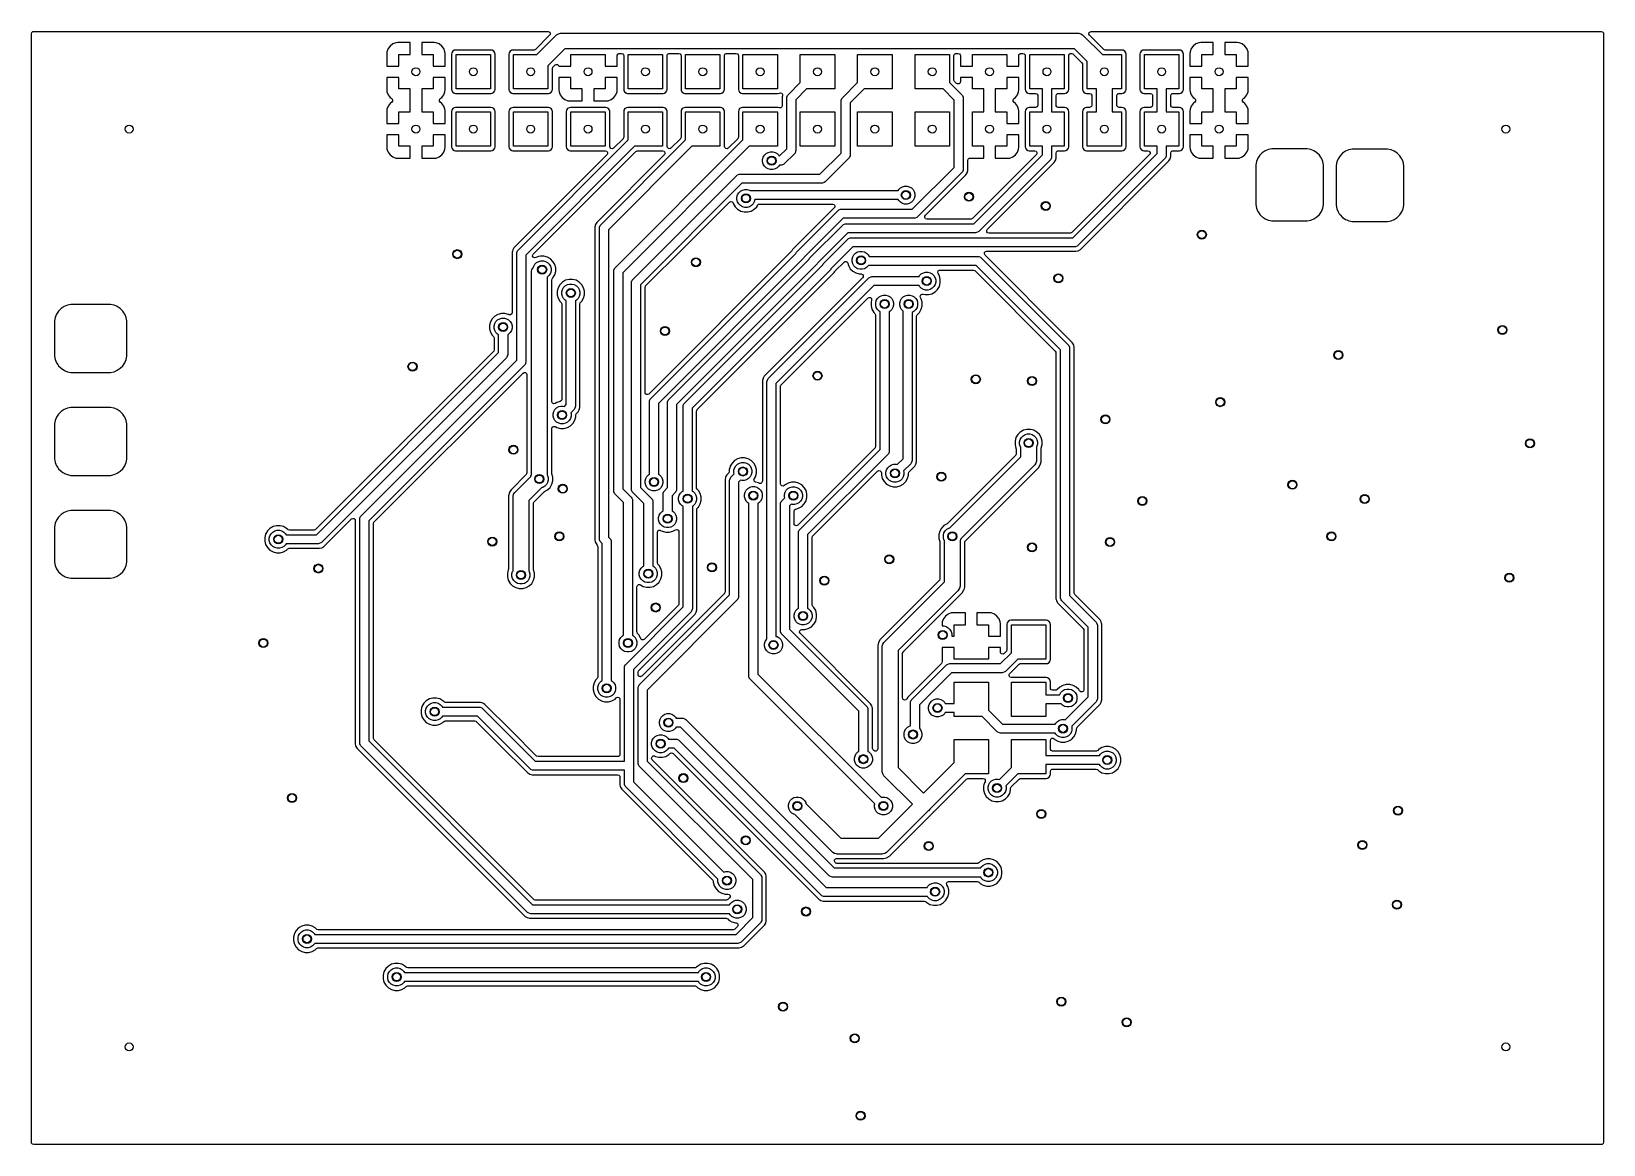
# Model space of a CAD drawing. Extents: x 0.23 to 2.97, y 0.23 to 2.17.
import ezdxf

# ---------------------------------------------------------------- set-up
doc = ezdxf.new("R2010")
doc.units = 0
doc.header["$MEASUREMENT"] = 0
doc.layers.add('BLACK', color=7, linetype='CONTINUOUS')

msp = doc.modelspace()

# ---------------------------------------------------------------- linework, layer by layer
at = {"layer": 'BLACK', "linetype": 'CONTINUOUS'}
for p, q in [((0.2297, 2.1664), (0.2304, 2.1687)), ((0.2297, 2.1316), (0.2297, 2.1664)), ((0.2304, 2.1687), (0.2324, 2.1701)), ((0.2324, 2.1701), (0.2336, 2.1703)), ((0.2336, 2.1703), (1.1302, 2.1703)), ((1.1302, 2.1703), (1.1325, 2.1696)), ((1.1325, 2.1696), (1.1339, 2.1676)), ((1.1339, 2.1652), (1.133, 2.1636)), ((1.1339, 2.1676), (1.1339, 2.1652)), ((1.1453, 2.1646), (1.1484, 2.1664)), ((1.1484, 2.1664), (1.1519, 2.1673)), ((1.1519, 2.1673), (1.1537, 2.1674)), ((1.1537, 2.1674), (2.0537, 2.1674)), ((2.0537, 2.1674), (2.0555, 2.1673)), ((2.0555, 2.1673), (2.0589, 2.1664)), ((2.0589, 2.1664), (2.062, 2.1646)), ((2.0732, 2.1658), (2.0736, 2.1682)), ((2.0743, 2.1636), (2.0732, 2.1658)), ((2.0736, 2.1682), (2.0753, 2.1699)), ((2.0753, 2.1699), (2.0771, 2.1703)), ((2.0771, 2.1703), (2.9664, 2.1703)), ((2.9664, 2.1703), (2.9687, 2.1696)), ((2.9687, 2.1696), (2.9701, 2.1676)), ((2.9701, 2.1676), (2.9703, 2.1664)), ((2.9703, 2.1664), (2.9703, 0.2336)), ((0.8516, 2.1403), (0.8495, 2.135)), ((0.8551, 2.1449), (0.8516, 2.1403)), ((0.8597, 2.1484), (0.8551, 2.1449)), ((0.8551, 2.1449), (0.8551, 2.1449)), ((0.865, 2.1505), (0.8597, 2.1484)), ((0.8684, 2.1509), (0.865, 2.1505)), ((0.89, 2.1509), (0.8684, 2.1509)), ((0.89, 2.13), (0.89, 2.1509)), ((0.89, 2.1509), (0.89, 2.1509)), ((0.91, 2.1509), (0.91, 2.13)), ((0.9316, 2.1509), (0.91, 2.1509)), ((0.91, 2.1509), (0.91, 2.1509)), ((0.935, 2.1505), (0.9316, 2.1509)), ((0.9403, 2.1484), (0.935, 2.1505)), ((0.9449, 2.1449), (0.9403, 2.1484)), ((0.9484, 2.1403), (0.9449, 2.1449)), ((0.9449, 2.1449), (0.9449, 2.1449)), ((0.9505, 2.135), (0.9484, 2.1403)), ((0.9692, 2.1379), (0.9669, 2.1374)), ((1.0308, 2.1379), (0.9692, 2.1379)), ((0.9692, 2.1379), (0.9692, 2.1379)), ((0.9692, 2.1379), (0.9692, 2.1379)), ((1.0331, 2.1374), (1.0308, 2.1379)), ((1.0308, 2.1379), (1.0308, 2.1379)), ((1.0692, 2.1379), (1.0669, 2.1374)), ((1.1056, 2.1379), (1.0692, 2.1379)), ((1.0692, 2.1379), (1.0692, 2.1379)), ((1.0692, 2.1379), (1.0692, 2.1379)), ((1.1062, 2.1379), (1.1056, 2.1379)), ((1.1084, 2.139), (1.1062, 2.1379)), ((1.133, 2.1636), (1.1084, 2.139)), ((1.1105, 2.13), (1.1439, 2.1634)), ((1.1594, 2.1399), (1.13, 2.1105)), ((1.1439, 2.1634), (1.1453, 2.1646)), ((2.048, 2.1399), (1.1594, 2.1399)), ((2.07, 2.1178), (2.048, 2.1399)), ((2.062, 2.1646), (2.0634, 2.1634)), ((2.0634, 2.1634), (2.0968, 2.13)), ((2.0989, 2.139), (2.0743, 2.1636)), ((2.0994, 2.1386), (2.0989, 2.139)), ((2.1017, 2.1379), (2.0994, 2.1386)), ((2.1308, 2.1379), (2.1017, 2.1379)), ((2.1331, 2.1374), (2.1308, 2.1379)), ((2.1308, 2.1379), (2.1308, 2.1379)), ((2.1308, 2.1379), (2.1308, 2.1379)), ((2.1692, 2.1379), (2.1669, 2.1374)), ((2.2308, 2.1379), (2.1692, 2.1379)), ((2.1692, 2.1379), (2.1692, 2.1379)), ((2.1692, 2.1379), (2.1692, 2.1379)), ((2.2331, 2.1374), (2.2308, 2.1379)), ((2.2308, 2.1379), (2.2308, 2.1379)), ((2.2516, 2.1403), (2.2495, 2.135)), ((2.2551, 2.1449), (2.2516, 2.1403)), ((2.2597, 2.1484), (2.2551, 2.1449)), ((2.2551, 2.1449), (2.2551, 2.1449)), ((2.265, 2.1505), (2.2597, 2.1484)), ((2.2684, 2.1509), (2.265, 2.1505)), ((2.29, 2.1509), (2.2684, 2.1509)), ((2.29, 2.13), (2.29, 2.1509)), ((2.29, 2.1509), (2.29, 2.1509)), ((2.31, 2.1509), (2.31, 2.13)), ((2.3316, 2.1509), (2.31, 2.1509)), ((2.31, 2.1509), (2.31, 2.1509)), ((2.335, 2.1505), (2.3316, 2.1509)), ((2.3403, 2.1484), (2.335, 2.1505)), ((2.3449, 2.1449), (2.3403, 2.1484)), ((2.3484, 2.1403), (2.3449, 2.1449)), ((2.3449, 2.1449), (2.3449, 2.1449)), ((2.3505, 2.135), (2.3484, 2.1403)), ((0.2297, 1.6657), (0.2297, 2.1316)), ((0.8495, 2.135), (0.8491, 2.1316)), ((0.8491, 2.1316), (0.8491, 2.11)), ((0.87, 2.11), (0.87, 2.13)), ((0.87, 2.13), (0.89, 2.13)), ((0.91, 2.13), (0.93, 2.13)), ((0.93, 2.13), (0.93, 2.11)), ((0.9509, 2.1316), (0.9505, 2.135)), ((0.9509, 2.1308), (0.9509, 2.1316)), ((0.9509, 2.1316), (0.9509, 2.1316)), ((0.9509, 2.11), (0.9509, 2.1308)), ((0.9626, 2.1331), (0.9621, 2.1308)), ((0.9621, 2.1308), (0.9621, 2.1308)), ((0.9621, 2.1308), (0.9621, 2.0692)), ((0.9643, 2.1357), (0.9626, 2.1331)), ((0.9626, 2.1331), (0.9626, 2.1331)), ((0.9669, 2.1374), (0.9643, 2.1357)), ((0.9643, 2.1357), (0.9643, 2.1357)), ((0.9669, 2.1374), (0.9669, 2.1374)), ((0.97, 2.07), (0.97, 2.13)), ((0.97, 2.13), (1.03, 2.13)), ((1.03, 2.13), (1.03, 2.07)), ((1.0357, 2.1357), (1.0331, 2.1374)), ((1.0331, 2.1374), (1.0331, 2.1374)), ((1.0331, 2.1374), (1.0331, 2.1374)), ((1.0331, 2.1374), (1.0331, 2.1374)), ((1.0374, 2.1331), (1.0357, 2.1357)), ((1.0357, 2.1357), (1.0357, 2.1357)), ((1.0377, 2.132), (1.0374, 2.1331)), ((1.0379, 2.131), (1.0377, 2.132)), ((1.0379, 2.1308), (1.0379, 2.131)), ((1.0379, 2.0692), (1.0379, 2.1308)), ((1.0626, 2.1331), (1.0621, 2.1308)), ((1.0621, 2.1308), (1.0621, 2.1308)), ((1.0621, 2.1308), (1.0621, 2.0692)), ((1.0643, 2.1357), (1.0626, 2.1331)), ((1.0626, 2.1331), (1.0626, 2.1331)), ((1.0669, 2.1374), (1.0643, 2.1357)), ((1.0643, 2.1357), (1.0643, 2.1357)), ((1.0669, 2.1374), (1.0669, 2.1374)), ((1.07, 2.07), (1.07, 2.13)), ((1.07, 2.13), (1.1105, 2.13)), ((1.13, 2.1105), (1.13, 2.07)), ((1.139, 2.1084), (1.1425, 2.1118)), ((1.1425, 2.1118), (1.1446, 2.1129)), ((1.1446, 2.1129), (1.147, 2.1125)), ((1.147, 2.1125), (1.1487, 2.1108)), ((1.1487, 2.1108), (1.1488, 2.1103)), ((1.1488, 2.1103), (1.1491, 2.11)), ((1.17, 2.11), (1.17, 2.13)), ((1.17, 2.13), (1.23, 2.13)), ((1.23, 2.13), (1.23, 2.11)), ((1.2509, 2.1281), (1.2511, 2.1287)), ((1.2509, 2.11), (1.2509, 2.1281)), ((1.2511, 2.1293), (1.2514, 2.1298)), ((1.2511, 2.1287), (1.2511, 2.1293)), ((1.2514, 2.1298), (1.2516, 2.1304)), ((1.2516, 2.1304), (1.2521, 2.1307)), ((1.2521, 2.1307), (1.2525, 2.1312)), ((1.2525, 2.1312), (1.2531, 2.1314)), ((1.2531, 2.1314), (1.2536, 2.1318)), ((1.2536, 2.1318), (1.2548, 2.132)), ((1.2548, 2.132), (1.2582, 2.132)), ((1.2582, 2.132), (1.2605, 2.1312)), ((1.2605, 2.1312), (1.2619, 2.1293)), ((1.2619, 2.1293), (1.2621, 2.1281)), ((1.2621, 2.1281), (1.2621, 2.0692)), ((1.27, 2.07), (1.27, 2.13)), ((1.27, 2.13), (1.33, 2.13)), ((1.33, 2.13), (1.33, 2.07)), ((1.3379, 2.1281), (1.3386, 2.1304)), ((1.3379, 2.0692), (1.3379, 2.1281)), ((1.3386, 2.1304), (1.3406, 2.1318)), ((1.3406, 2.1318), (1.3418, 2.132)), ((1.3418, 2.132), (1.3582, 2.132)), ((1.3582, 2.132), (1.3605, 2.1312)), ((1.3605, 2.1312), (1.3619, 2.1293)), ((1.3619, 2.1293), (1.3621, 2.1281)), ((1.3621, 2.1281), (1.3621, 2.0692)), ((1.37, 2.07), (1.37, 2.13)), ((1.37, 2.13), (1.43, 2.13)), ((1.43, 2.13), (1.43, 2.07)), ((1.4379, 2.1281), (1.4386, 2.1304)), ((1.4379, 2.0692), (1.4379, 2.1281)), ((1.4386, 2.1304), (1.4406, 2.1318)), ((1.4406, 2.1318), (1.4418, 2.132)), ((1.4418, 2.132), (1.4582, 2.132)), ((1.4582, 2.132), (1.4605, 2.1312)), ((1.4605, 2.1312), (1.4619, 2.1293)), ((1.4619, 2.1293), (1.4621, 2.1281)), ((1.4621, 2.1281), (1.4621, 2.0692)), ((1.47, 2.07), (1.47, 2.13)), ((1.47, 2.13), (1.53, 2.13)), ((1.53, 2.13), (1.53, 2.07)), ((1.57, 2.0811), (1.57, 2.13)), ((1.57, 2.13), (1.63, 2.13)), ((1.63, 2.13), (1.63, 2.07)), ((1.67, 2.0811), (1.67, 2.13)), ((1.67, 2.13), (1.73, 2.13)), ((1.73, 2.13), (1.73, 2.07)), ((1.77, 2.07), (1.77, 2.13)), ((1.77, 2.13), (1.83, 2.13)), ((1.83, 2.13), (1.83, 2.0811)), ((1.8379, 2.1281), (1.8386, 2.1304)), ((1.8379, 2.086), (1.8379, 2.1281)), ((1.8386, 2.1304), (1.8406, 2.1318)), ((1.8406, 2.1318), (1.8418, 2.132)), ((1.8418, 2.132), (1.8452, 2.132)), ((1.8452, 2.132), (1.8475, 2.1312)), ((1.8475, 2.1312), (1.8489, 2.1293)), ((1.8489, 2.1293), (1.8491, 2.1281)), ((1.8491, 2.1281), (1.8491, 2.11)), ((1.87, 2.11), (1.87, 2.13)), ((1.87, 2.13), (1.93, 2.13)), ((1.93, 2.13), (1.93, 2.11)), ((1.9509, 2.1281), (1.9511, 2.1287)), ((1.9509, 2.11), (1.9509, 2.1281)), ((1.9511, 2.1293), (1.9514, 2.1298)), ((1.9511, 2.1287), (1.9511, 2.1293)), ((1.9514, 2.1298), (1.9516, 2.1304)), ((1.9516, 2.1304), (1.9521, 2.1307)), ((1.9521, 2.1307), (1.9525, 2.1312)), ((1.9525, 2.1312), (1.9531, 2.1314)), ((1.9531, 2.1314), (1.9536, 2.1318)), ((1.9536, 2.1318), (1.9548, 2.132)), ((1.9548, 2.132), (1.9582, 2.132)), ((1.9582, 2.132), (1.9605, 2.1312)), ((1.9605, 2.1312), (1.9619, 2.1293)), ((1.9619, 2.1293), (1.9621, 2.1281)), ((1.9621, 2.1281), (1.9621, 2.0692)), ((1.97, 2.07), (1.97, 2.13)), ((1.97, 2.13), (2.03, 2.13)), ((2.03, 2.13), (2.03, 2.07)), ((2.0379, 2.1281), (2.0381, 2.1287)), ((2.0379, 2.0692), (2.0379, 2.1281)), ((2.0381, 2.1293), (2.0384, 2.1298)), ((2.0381, 2.1287), (2.0381, 2.1293)), ((2.0384, 2.1298), (2.0386, 2.1304)), ((2.0386, 2.1304), (2.0391, 2.1307)), ((2.0391, 2.1307), (2.0395, 2.1312)), ((2.0395, 2.1312), (2.0401, 2.1314)), ((2.0401, 2.1314), (2.0406, 2.1318)), ((2.0406, 2.1318), (2.0418, 2.132)), ((2.0418, 2.132), (2.0431, 2.132)), ((2.0431, 2.132), (2.0454, 2.1312)), ((2.0454, 2.1312), (2.0458, 2.1308)), ((2.0458, 2.1308), (2.061, 2.1157)), ((2.061, 2.1157), (2.0621, 2.1136)), ((2.0621, 2.1136), (2.0621, 2.113)), ((2.0621, 2.113), (2.0621, 2.0692)), ((2.07, 2.07), (2.07, 2.1178)), ((2.0968, 2.13), (2.13, 2.13)), ((2.13, 2.13), (2.13, 2.07)), ((2.1357, 2.1357), (2.1331, 2.1374)), ((2.1331, 2.1374), (2.1331, 2.1374)), ((2.1331, 2.1374), (2.1331, 2.1374)), ((2.1331, 2.1374), (2.1331, 2.1374)), ((2.1374, 2.1331), (2.1357, 2.1357)), ((2.1357, 2.1357), (2.1357, 2.1357)), ((2.1377, 2.132), (2.1374, 2.1331)), ((2.1379, 2.131), (2.1377, 2.132)), ((2.1379, 2.1308), (2.1379, 2.131)), ((2.1379, 2.0692), (2.1379, 2.1308)), ((2.1626, 2.1331), (2.1621, 2.1308)), ((2.1621, 2.1308), (2.1621, 2.1308)), ((2.1621, 2.1308), (2.1621, 2.0692)), ((2.1643, 2.1357), (2.1626, 2.1331)), ((2.1626, 2.1331), (2.1626, 2.1331)), ((2.1669, 2.1374), (2.1643, 2.1357)), ((2.1643, 2.1357), (2.1643, 2.1357)), ((2.1669, 2.1374), (2.1669, 2.1374)), ((2.17, 2.07), (2.17, 2.13)), ((2.17, 2.13), (2.23, 2.13)), ((2.23, 2.13), (2.23, 2.07)), ((2.2357, 2.1357), (2.2331, 2.1374)), ((2.2331, 2.1374), (2.2331, 2.1374)), ((2.2331, 2.1374), (2.2331, 2.1374)), ((2.2331, 2.1374), (2.2331, 2.1374)), ((2.2374, 2.1331), (2.2357, 2.1357)), ((2.2357, 2.1357), (2.2357, 2.1357)), ((2.2376, 2.1323), (2.2374, 2.1331)), ((2.2377, 2.1316), (2.2376, 2.1323)), ((2.2379, 2.131), (2.2377, 2.1316)), ((2.2379, 2.1308), (2.2379, 2.131)), ((2.2379, 2.131), (2.2379, 2.131)), ((2.2379, 2.0692), (2.2379, 2.1308)), ((2.2379, 2.1308), (2.2379, 2.1308)), ((2.2495, 2.135), (2.2491, 2.1316)), ((2.2491, 2.1316), (2.2491, 2.11)), ((2.27, 2.11), (2.27, 2.13)), ((2.27, 2.13), (2.29, 2.13)), ((2.31, 2.13), (2.33, 2.13)), ((2.33, 2.13), (2.33, 2.11)), ((2.3509, 2.1316), (2.3505, 2.135)), ((2.3509, 2.11), (2.3509, 2.1316)), ((2.3509, 2.1316), (2.3509, 2.1316)), ((0.8491, 2.11), (0.8491, 2.11)), ((0.8491, 2.11), (0.87, 2.11)), ((0.8491, 2.09), (0.8491, 2.09)), ((0.8491, 2.09), (0.8491, 2.0684)), ((0.87, 2.09), (0.8491, 2.09)), ((0.87, 2.07), (0.87, 2.09)), ((0.93, 2.11), (0.9509, 2.11)), ((0.9509, 2.09), (0.93, 2.09)), ((0.93, 2.09), (0.93, 2.07)), ((0.9509, 2.11), (0.9509, 2.11)), ((0.9509, 2.0684), (0.9509, 2.09)), ((0.9509, 2.09), (0.9509, 2.09)), ((1.1379, 2.1056), (1.1386, 2.1079)), ((1.1379, 2.0692), (1.1379, 2.1056)), ((1.1386, 2.1079), (1.139, 2.1084)), ((1.1491, 2.11), (1.17, 2.11)), ((1.1491, 2.09), (1.1491, 2.09)), ((1.1491, 2.09), (1.1491, 2.0684)), ((1.17, 2.09), (1.1491, 2.09)), ((1.17, 2.07), (1.17, 2.09)), ((1.23, 2.11), (1.2509, 2.11)), ((1.2509, 2.09), (1.23, 2.09)), ((1.23, 2.09), (1.23, 2.07)), ((1.2509, 2.11), (1.2509, 2.11)), ((1.2509, 2.0684), (1.2509, 2.09)), ((1.2509, 2.09), (1.2509, 2.09)), ((1.8379, 2.0854), (1.8379, 2.086)), ((1.839, 2.0833), (1.8379, 2.0854)), ((1.8425, 2.0798), (1.839, 2.0833)), ((1.8491, 2.11), (1.8491, 2.11)), ((1.8491, 2.11), (1.87, 2.11)), ((1.87, 2.09), (1.8491, 2.09)), ((1.8491, 2.09), (1.8491, 2.09)), ((1.8491, 2.09), (1.8491, 2.0826)), ((1.87, 2.07), (1.87, 2.09)), ((1.93, 2.11), (1.9509, 2.11)), ((1.9509, 2.09), (1.93, 2.09)), ((1.93, 2.09), (1.93, 2.07)), ((1.9509, 2.11), (1.9509, 2.11)), ((1.9509, 2.0684), (1.9509, 2.09)), ((1.9509, 2.09), (1.9509, 2.09)), ((2.2491, 2.11), (2.2491, 2.11)), ((2.2491, 2.11), (2.27, 2.11)), ((2.2491, 2.09), (2.2491, 2.09)), ((2.2491, 2.09), (2.2491, 2.0684)), ((2.27, 2.09), (2.2491, 2.09)), ((2.27, 2.07), (2.27, 2.09)), ((2.33, 2.11), (2.3509, 2.11)), ((2.3509, 2.09), (2.33, 2.09)), ((2.33, 2.09), (2.33, 2.07)), ((2.3509, 2.11), (2.3509, 2.11)), ((2.3509, 2.0684), (2.3509, 2.09)), ((2.3509, 2.09), (2.3509, 2.09)), ((0.8491, 2.0684), (0.8495, 2.065)), ((0.8495, 2.065), (0.8516, 2.0597)), ((0.8516, 2.0597), (0.8551, 2.0551)), ((0.89, 2.07), (0.87, 2.07)), ((0.89, 2.03), (0.89, 2.07)), ((0.93, 2.07), (0.91, 2.07)), ((0.91, 2.07), (0.91, 2.03)), ((0.9449, 2.0551), (0.9484, 2.0597)), ((0.9484, 2.0597), (0.9505, 2.065)), ((0.9505, 2.065), (0.9509, 2.0684)), ((0.9509, 2.0684), (0.9509, 2.0684)), ((0.9621, 2.0692), (0.9621, 2.0692)), ((0.9621, 2.0692), (0.9626, 2.0669)), ((0.9626, 2.0669), (0.9626, 2.0669)), ((0.9626, 2.0669), (0.9643, 2.0643)), ((0.9643, 2.0643), (0.9643, 2.0643)), ((0.9643, 2.0643), (0.9669, 2.0626)), ((0.9669, 2.0626), (0.9687, 2.0622)), ((0.9687, 2.0622), (0.9692, 2.0621)), ((0.9692, 2.0621), (0.9692, 2.0621)), ((0.9692, 2.0621), (0.9692, 2.0621)), ((0.9692, 2.0621), (0.9692, 2.0621)), ((0.9692, 2.0621), (1.0308, 2.0621)), ((1.03, 2.07), (0.97, 2.07)), ((1.0308, 2.0621), (1.0331, 2.0626)), ((1.0308, 2.0621), (1.0308, 2.0621)), ((1.0331, 2.0626), (1.0357, 2.0643)), ((1.0357, 2.0643), (1.0374, 2.0669)), ((1.0374, 2.0669), (1.0379, 2.0692)), ((1.0621, 2.0692), (1.0621, 2.0692)), ((1.0621, 2.0692), (1.0626, 2.0669)), ((1.0626, 2.0669), (1.0626, 2.0669)), ((1.0626, 2.0669), (1.0643, 2.0643)), ((1.0643, 2.0643), (1.0643, 2.0643)), ((1.0643, 2.0643), (1.0669, 2.0626)), ((1.0669, 2.0626), (1.0687, 2.0622)), ((1.0687, 2.0622), (1.0692, 2.0621)), ((1.0692, 2.0621), (1.0692, 2.0621)), ((1.0692, 2.0621), (1.0692, 2.0621)), ((1.0692, 2.0621), (1.0692, 2.0621)), ((1.0692, 2.0621), (1.1308, 2.0621)), ((1.13, 2.07), (1.07, 2.07)), ((1.1308, 2.0621), (1.1331, 2.0626)), ((1.1308, 2.0621), (1.1308, 2.0621)), ((1.1331, 2.0626), (1.1357, 2.0643)), ((1.1357, 2.0643), (1.1374, 2.0669)), ((1.1374, 2.0669), (1.1379, 2.0692)), ((1.1491, 2.0684), (1.1495, 2.065)), ((1.1495, 2.065), (1.1516, 2.0597)), ((1.1516, 2.0597), (1.1551, 2.0551)), ((1.19, 2.07), (1.17, 2.07)), ((1.19, 2.0491), (1.19, 2.07)), ((1.23, 2.07), (1.21, 2.07)), ((1.21, 2.07), (1.21, 2.0491)), ((1.2449, 2.0551), (1.2484, 2.0597)), ((1.2484, 2.0597), (1.2505, 2.065)), ((1.2505, 2.065), (1.2509, 2.0684)), ((1.2509, 2.0684), (1.2509, 2.0684)), ((1.2621, 2.0692), (1.2621, 2.0692)), ((1.2621, 2.0692), (1.2626, 2.0669)), ((1.2626, 2.0669), (1.2626, 2.0669)), ((1.2626, 2.0669), (1.2643, 2.0643)), ((1.2643, 2.0643), (1.2643, 2.0643)), ((1.2643, 2.0643), (1.2669, 2.0626)), ((1.2669, 2.0626), (1.2687, 2.0622)), ((1.2687, 2.0622), (1.2692, 2.0621)), ((1.2692, 2.0621), (1.2692, 2.0621)), ((1.2692, 2.0621), (1.2692, 2.0621)), ((1.2692, 2.0621), (1.2692, 2.0621)), ((1.2692, 2.0621), (1.3308, 2.0621)), ((1.33, 2.07), (1.27, 2.07)), ((1.3308, 2.0621), (1.3331, 2.0626)), ((1.3308, 2.0621), (1.3308, 2.0621)), ((1.3331, 2.0626), (1.3357, 2.0643)), ((1.3357, 2.0643), (1.3374, 2.0669)), ((1.3374, 2.0669), (1.3379, 2.0692)), ((1.3621, 2.0692), (1.3621, 2.0692)), ((1.3621, 2.0692), (1.3626, 2.0669)), ((1.3626, 2.0669), (1.3626, 2.0669)), ((1.3626, 2.0669), (1.3643, 2.0643)), ((1.3643, 2.0643), (1.3643, 2.0643)), ((1.3643, 2.0643), (1.3669, 2.0626)), ((1.3669, 2.0626), (1.3687, 2.0622)), ((1.3687, 2.0622), (1.3692, 2.0621)), ((1.3692, 2.0621), (1.3692, 2.0621)), ((1.3692, 2.0621), (1.3692, 2.0621)), ((1.3692, 2.0621), (1.3692, 2.0621)), ((1.3692, 2.0621), (1.4308, 2.0621)), ((1.43, 2.07), (1.37, 2.07)), ((1.4308, 2.0621), (1.4331, 2.0626)), ((1.4308, 2.0621), (1.4308, 2.0621)), ((1.4331, 2.0626), (1.4357, 2.0643)), ((1.4357, 2.0643), (1.4374, 2.0669)), ((1.4374, 2.0669), (1.4379, 2.0692)), ((1.4621, 2.0692), (1.4621, 2.0692)), ((1.4621, 2.0692), (1.4626, 2.0669)), ((1.4626, 2.0669), (1.4626, 2.0669)), ((1.4626, 2.0669), (1.4643, 2.0643)), ((1.4643, 2.0643), (1.4643, 2.0643)), ((1.4643, 2.0643), (1.4669, 2.0626)), ((1.4669, 2.0626), (1.4687, 2.0622)), ((1.4687, 2.0622), (1.4692, 2.0621)), ((1.4692, 2.0621), (1.4692, 2.0621)), ((1.4692, 2.0621), (1.4692, 2.0621)), ((1.4692, 2.0621), (1.4692, 2.0621)), ((1.4692, 2.0621), (1.5308, 2.0621)), ((1.53, 2.07), (1.47, 2.07)), ((1.5308, 2.0621), (1.5331, 2.0626)), ((1.5308, 2.0621), (1.5308, 2.0621)), ((1.5331, 2.0626), (1.5334, 2.0627)), ((1.5331, 2.0626), (1.5331, 2.0626)), ((1.5334, 2.0627), (1.5335, 2.0627)), ((1.5335, 2.0627), (1.5354, 2.0632)), ((1.5354, 2.0632), (1.5376, 2.0624)), ((1.5376, 2.0624), (1.539, 2.0604)), ((1.539, 2.0583), (1.5384, 2.0563)), ((1.5384, 2.0563), (1.5384, 2.041)), ((1.539, 2.0604), (1.539, 2.0583)), ((1.5463, 2.0542), (1.5465, 2.0557)), ((1.5465, 2.0557), (1.5477, 2.0586)), ((1.5477, 2.0586), (1.5486, 2.0598)), ((1.5486, 2.0598), (1.57, 2.0811)), ((1.5811, 2.07), (1.5621, 2.051)), ((1.63, 2.07), (1.5811, 2.07)), ((1.6434, 2.0546), (1.67, 2.0811)), ((1.6811, 2.07), (1.6569, 2.0457)), ((1.73, 2.07), (1.6811, 2.07)), ((1.8189, 2.07), (1.77, 2.07)), ((1.8381, 2.0507), (1.8189, 2.07)), ((1.83, 2.0811), (1.8516, 2.0596)), ((1.844, 2.0789), (1.8425, 2.0798)), ((1.8443, 2.0789), (1.844, 2.0789)), ((1.8446, 2.0787), (1.8443, 2.0789)), ((1.8455, 2.0789), (1.8446, 2.0787)), ((1.8464, 2.0789), (1.8455, 2.0789)), ((1.8467, 2.0791), (1.8464, 2.0789)), ((1.847, 2.0791), (1.8467, 2.0791)), ((1.8477, 2.0797), (1.847, 2.0791)), ((1.8484, 2.0803), (1.8477, 2.0797)), ((1.8485, 2.0806), (1.8484, 2.0803)), ((1.8487, 2.0808), (1.8485, 2.0806)), ((1.8489, 2.0817), (1.8487, 2.0808)), ((1.8491, 2.0826), (1.8489, 2.0817)), ((1.8516, 2.0596), (1.8525, 2.0584)), ((1.8525, 2.0584), (1.8537, 2.0555)), ((1.8537, 2.0555), (1.8539, 2.054)), ((1.89, 2.07), (1.87, 2.07)), ((1.89, 2.03), (1.89, 2.07)), ((1.93, 2.07), (1.91, 2.07)), ((1.91, 2.07), (1.91, 2.03)), ((1.9449, 2.0551), (1.9484, 2.0597)), ((1.9484, 2.0597), (1.9505, 2.065)), ((1.9505, 2.065), (1.9509, 2.0684)), ((1.9509, 2.0684), (1.9509, 2.0684)), ((1.9621, 2.0692), (1.9621, 2.0692)), ((1.9621, 2.0692), (1.9626, 2.0669)), ((1.9626, 2.0669), (1.9626, 2.0669)), ((1.9626, 2.0669), (1.9643, 2.0643)), ((1.9643, 2.0643), (1.9643, 2.0643)), ((1.9643, 2.0643), (1.9669, 2.0626)), ((1.9669, 2.0626), (1.9687, 2.0622)), ((1.9687, 2.0622), (1.9692, 2.0621)), ((1.9692, 2.0621), (1.9692, 2.0621)), ((1.9692, 2.0621), (1.9692, 2.0621)), ((1.9692, 2.0621), (1.9803, 2.0621)), ((1.9921, 2.07), (1.97, 2.07)), ((1.9803, 2.0621), (1.9826, 2.0614)), ((1.9826, 2.0614), (1.984, 2.0594)), ((1.984, 2.0594), (1.9842, 2.0582)), ((1.9842, 2.0582), (1.9842, 2.0418)), ((1.9921, 2.03), (1.9921, 2.07)), ((2.03, 2.07), (2.0079, 2.07)), ((2.0079, 2.07), (2.0079, 2.03)), ((2.0158, 2.0582), (2.0165, 2.0605)), ((2.0158, 2.0418), (2.0158, 2.0582)), ((2.0165, 2.0605), (2.0185, 2.0619)), ((2.0185, 2.0619), (2.0197, 2.0621)), ((2.0197, 2.0621), (2.0308, 2.0621)), ((2.0308, 2.0621), (2.0331, 2.0626)), ((2.0308, 2.0621), (2.0308, 2.0621)), ((2.0331, 2.0626), (2.0357, 2.0643)), ((2.0357, 2.0643), (2.0374, 2.0669)), ((2.0374, 2.0669), (2.0379, 2.0692)), ((2.0621, 2.0692), (2.0621, 2.0692)), ((2.0621, 2.0692), (2.0626, 2.0669)), ((2.0626, 2.0669), (2.0626, 2.0669)), ((2.0626, 2.0669), (2.0643, 2.0643)), ((2.0643, 2.0643), (2.0643, 2.0643)), ((2.0643, 2.0643), (2.0669, 2.0626)), ((2.0669, 2.0626), (2.0687, 2.0622)), ((2.0687, 2.0622), (2.0692, 2.0621)), ((2.0692, 2.0621), (2.0692, 2.0621)), ((2.0692, 2.0621), (2.0692, 2.0621)), ((2.0692, 2.0621), (2.0744, 2.0621)), ((2.0862, 2.07), (2.07, 2.07)), ((2.0744, 2.0621), (2.0767, 2.0614)), ((2.0767, 2.0614), (2.0781, 2.0594)), ((2.0781, 2.0594), (2.0783, 2.0582)), ((2.0783, 2.0582), (2.0783, 2.0418)), ((2.0862, 2.03), (2.0862, 2.07)), ((2.13, 2.07), (2.1138, 2.07)), ((2.1138, 2.07), (2.1138, 2.03)), ((2.1217, 2.0582), (2.1224, 2.0605)), ((2.1217, 2.0418), (2.1217, 2.0582)), ((2.1224, 2.0605), (2.1244, 2.0619)), ((2.1244, 2.0619), (2.1256, 2.0621)), ((2.1256, 2.0621), (2.1308, 2.0621)), ((2.1308, 2.0621), (2.1331, 2.0626)), ((2.1308, 2.0621), (2.1308, 2.0621)), ((2.1331, 2.0626), (2.1357, 2.0643)), ((2.1357, 2.0643), (2.1374, 2.0669)), ((2.1374, 2.0669), (2.1379, 2.0692)), ((2.1621, 2.0692), (2.1621, 2.0692)), ((2.1621, 2.0692), (2.1626, 2.0669)), ((2.1626, 2.0669), (2.1626, 2.0669)), ((2.1626, 2.0669), (2.1643, 2.0643)), ((2.1643, 2.0643), (2.1643, 2.0643)), ((2.1643, 2.0643), (2.1669, 2.0626)), ((2.1669, 2.0626), (2.1687, 2.0622)), ((2.1687, 2.0622), (2.1692, 2.0621)), ((2.1692, 2.0621), (2.1692, 2.0621)), ((2.1692, 2.0621), (2.1692, 2.0621)), ((2.1692, 2.0621), (2.1803, 2.0621)), ((2.1921, 2.07), (2.17, 2.07)), ((2.1803, 2.0621), (2.1826, 2.0614)), ((2.1826, 2.0614), (2.184, 2.0594)), ((2.184, 2.0594), (2.1842, 2.0582)), ((2.1842, 2.0582), (2.1842, 2.0418)), ((2.1921, 2.03), (2.1921, 2.07)), ((2.23, 2.07), (2.2079, 2.07)), ((2.2079, 2.07), (2.2079, 2.03)), ((2.2158, 2.0582), (2.2165, 2.0605)), ((2.2158, 2.0418), (2.2158, 2.0582)), ((2.2165, 2.0605), (2.2185, 2.0619)), ((2.2185, 2.0619), (2.2197, 2.0621)), ((2.2197, 2.0621), (2.2308, 2.0621)), ((2.2308, 2.0621), (2.2331, 2.0626)), ((2.2308, 2.0621), (2.2308, 2.0621)), ((2.2331, 2.0626), (2.2357, 2.0643)), ((2.2357, 2.0643), (2.2374, 2.0669)), ((2.2374, 2.0669), (2.2379, 2.0692)), ((2.2491, 2.0684), (2.2495, 2.065)), ((2.2495, 2.065), (2.2516, 2.0597)), ((2.2516, 2.0597), (2.2551, 2.0551)), ((2.29, 2.07), (2.27, 2.07)), ((2.29, 2.03), (2.29, 2.07)), ((2.33, 2.07), (2.31, 2.07)), ((2.31, 2.07), (2.31, 2.03)), ((2.3449, 2.0551), (2.3484, 2.0597)), ((2.3484, 2.0597), (2.3505, 2.065)), ((2.3505, 2.065), (2.3509, 2.0684)), ((2.3509, 2.0684), (2.3509, 2.0684)), ((0.8495, 2.035), (0.8491, 2.0316)), ((0.8491, 2.0316), (0.8491, 2.01)), ((0.8516, 2.0403), (0.8495, 2.035)), ((0.8551, 2.0449), (0.8516, 2.0403)), ((0.8551, 2.0551), (0.8551, 2.0551)), ((0.8551, 2.0551), (0.8577, 2.0531)), ((0.8577, 2.0469), (0.8551, 2.0449)), ((0.8551, 2.0449), (0.8551, 2.0449)), ((0.8577, 2.0531), (0.8591, 2.0511)), ((0.8591, 2.0487), (0.8577, 2.0469)), ((0.8591, 2.0511), (0.8591, 2.0487)), ((0.87, 2.01), (0.87, 2.03)), ((0.87, 2.03), (0.89, 2.03)), ((0.91, 2.03), (0.93, 2.03)), ((0.93, 2.03), (0.93, 2.01)), ((0.9409, 2.0513), (0.9423, 2.0531)), ((0.9409, 2.0489), (0.9409, 2.0513)), ((0.9423, 2.0469), (0.9409, 2.0489)), ((0.9423, 2.0531), (0.9449, 2.0551)), ((0.9449, 2.0449), (0.9423, 2.0469)), ((0.9449, 2.0551), (0.9449, 2.0551)), ((0.9484, 2.0403), (0.9449, 2.0449)), ((0.9449, 2.0449), (0.9449, 2.0449)), ((0.9505, 2.035), (0.9484, 2.0403)), ((0.9509, 2.0316), (0.9505, 2.035)), ((0.9509, 2.0308), (0.9509, 2.0316)), ((0.9509, 2.0316), (0.9509, 2.0316)), ((0.9509, 2.01), (0.9509, 2.0308)), ((0.9626, 2.0331), (0.9621, 2.0308)), ((0.9621, 2.0308), (0.9621, 2.0308)), ((0.9621, 2.0308), (0.9621, 1.9692)), ((0.9643, 2.0357), (0.9626, 2.0331)), ((0.9626, 2.0331), (0.9626, 2.0331)), ((0.9669, 2.0374), (0.9643, 2.0357)), ((0.9643, 2.0357), (0.9643, 2.0357)), ((0.9692, 2.0379), (0.9669, 2.0374)), ((0.9669, 2.0374), (0.9669, 2.0374)), ((1.0308, 2.0379), (0.9692, 2.0379)), ((0.9692, 2.0379), (0.9692, 2.0379)), ((0.9692, 2.0379), (0.9692, 2.0379)), ((0.97, 1.97), (0.97, 2.03)), ((0.97, 2.03), (1.03, 2.03)), ((1.03, 2.03), (1.03, 1.97)), ((1.0331, 2.0374), (1.0308, 2.0379)), ((1.0308, 2.0379), (1.0308, 2.0379)), ((1.0332, 2.0373), (1.0331, 2.0374)), ((1.0331, 2.0374), (1.0331, 2.0374)), ((1.0331, 2.0374), (1.0331, 2.0374)), ((1.0331, 2.0374), (1.0331, 2.0374)), ((1.0357, 2.0357), (1.0332, 2.0373)), ((1.0374, 2.0331), (1.0357, 2.0357)), ((1.0379, 2.0308), (1.0374, 2.0331)), ((1.0379, 1.9692), (1.0379, 2.0308)), ((1.0379, 2.0308), (1.0379, 2.0308)), ((1.0626, 2.0331), (1.0621, 2.0308)), ((1.0621, 2.0308), (1.0621, 2.0308)), ((1.0621, 2.0308), (1.0621, 1.9692)), ((1.0643, 2.0357), (1.0626, 2.0331)), ((1.0626, 2.0331), (1.0626, 2.0331)), ((1.0669, 2.0374), (1.0643, 2.0357)), ((1.0643, 2.0357), (1.0643, 2.0357)), ((1.0692, 2.0379), (1.0669, 2.0374)), ((1.0669, 2.0374), (1.0669, 2.0374)), ((1.1308, 2.0379), (1.0692, 2.0379)), ((1.0692, 2.0379), (1.0692, 2.0379)), ((1.0692, 2.0379), (1.0692, 2.0379)), ((1.07, 1.97), (1.07, 2.03)), ((1.07, 2.03), (1.13, 2.03)), ((1.13, 2.03), (1.13, 1.97)), ((1.1331, 2.0374), (1.1308, 2.0379)), ((1.1308, 2.0379), (1.1308, 2.0379)), ((1.1332, 2.0373), (1.1331, 2.0374)), ((1.1331, 2.0374), (1.1331, 2.0374)), ((1.1331, 2.0374), (1.1331, 2.0374)), ((1.1331, 2.0374), (1.1331, 2.0374)), ((1.1357, 2.0357), (1.1332, 2.0373)), ((1.1374, 2.0331), (1.1357, 2.0357)), ((1.1379, 2.0308), (1.1374, 2.0331)), ((1.1379, 1.9692), (1.1379, 2.0308)), ((1.1551, 2.0551), (1.1551, 2.0551)), ((1.1551, 2.0551), (1.1597, 2.0516)), ((1.1597, 2.0516), (1.165, 2.0495)), ((1.1626, 2.0331), (1.1621, 2.0308)), ((1.1621, 2.0308), (1.1621, 2.0308)), ((1.1621, 2.0308), (1.1621, 1.9692)), ((1.1643, 2.0357), (1.1626, 2.0331)), ((1.1626, 2.0331), (1.1626, 2.0331)), ((1.1669, 2.0374), (1.1643, 2.0357)), ((1.1643, 2.0357), (1.1643, 2.0357)), ((1.165, 2.0495), (1.1684, 2.0491)), ((1.1692, 2.0379), (1.1669, 2.0374)), ((1.1669, 2.0374), (1.1669, 2.0374)), ((1.1684, 2.0491), (1.1684, 2.0491)), ((1.1684, 2.0491), (1.19, 2.0491)), ((1.2308, 2.0379), (1.1692, 2.0379)), ((1.1692, 2.0379), (1.1692, 2.0379)), ((1.1692, 2.0379), (1.1692, 2.0379)), ((1.17, 1.97), (1.17, 2.03)), ((1.17, 2.03), (1.23, 2.03)), ((1.19, 2.0491), (1.19, 2.0491)), ((1.21, 2.0491), (1.21, 2.0491)), ((1.21, 2.0491), (1.2316, 2.0491)), ((1.23, 2.03), (1.23, 1.97)), ((1.2331, 2.0374), (1.2308, 2.0379)), ((1.2308, 2.0379), (1.2308, 2.0379)), ((1.2316, 2.0491), (1.235, 2.0495)), ((1.2316, 2.0491), (1.2316, 2.0491)), ((1.2332, 2.0373), (1.2331, 2.0374)), ((1.2331, 2.0374), (1.2331, 2.0374)), ((1.2331, 2.0374), (1.2331, 2.0374)), ((1.2331, 2.0374), (1.2331, 2.0374)), ((1.2357, 2.0357), (1.2332, 2.0373)), ((1.235, 2.0495), (1.2403, 2.0516)), ((1.2374, 2.0331), (1.2357, 2.0357)), ((1.2377, 2.0316), (1.2374, 2.0331)), ((1.2379, 2.0308), (1.2377, 2.0316)), ((1.2379, 1.9696), (1.2379, 2.0308)), ((1.2379, 2.0308), (1.2379, 2.0308)), ((1.2403, 2.0516), (1.2449, 2.0551)), ((1.2449, 2.0551), (1.2449, 2.0551)), ((1.2626, 2.0331), (1.2621, 2.0308)), ((1.2621, 2.0308), (1.2621, 2.0308)), ((1.2621, 2.0308), (1.2621, 1.986)), ((1.2643, 2.0357), (1.2626, 2.0331)), ((1.2626, 2.0331), (1.2626, 2.0331)), ((1.2669, 2.0374), (1.2643, 2.0357)), ((1.2643, 2.0357), (1.2643, 2.0357)), ((1.2692, 2.0379), (1.2669, 2.0374)), ((1.2669, 2.0374), (1.2669, 2.0374)), ((1.3308, 2.0379), (1.2692, 2.0379)), ((1.2692, 2.0379), (1.2692, 2.0379)), ((1.2692, 2.0379), (1.2692, 2.0379)), ((1.27, 1.9811), (1.27, 2.03)), ((1.27, 2.03), (1.33, 2.03)), ((1.33, 2.03), (1.33, 1.97)), ((1.3331, 2.0374), (1.3308, 2.0379)), ((1.3308, 2.0379), (1.3308, 2.0379)), ((1.3332, 2.0373), (1.3331, 2.0374)), ((1.3331, 2.0374), (1.3331, 2.0374)), ((1.3331, 2.0374), (1.3331, 2.0374)), ((1.3331, 2.0374), (1.3331, 2.0374)), ((1.3357, 2.0357), (1.3332, 2.0373)), ((1.3374, 2.0331), (1.3357, 2.0357)), ((1.3377, 2.0316), (1.3374, 2.0331)), ((1.3379, 2.0308), (1.3377, 2.0316)), ((1.3379, 1.9696), (1.3379, 2.0308)), ((1.3379, 2.0308), (1.3379, 2.0308)), ((1.3626, 2.0331), (1.3621, 2.0308)), ((1.3621, 2.0308), (1.3621, 2.0308)), ((1.3621, 2.0308), (1.3621, 1.986)), ((1.3643, 2.0357), (1.3626, 2.0331)), ((1.3626, 2.0331), (1.3626, 2.0331)), ((1.3669, 2.0374), (1.3643, 2.0357)), ((1.3643, 2.0357), (1.3643, 2.0357)), ((1.3692, 2.0379), (1.3669, 2.0374)), ((1.3669, 2.0374), (1.3669, 2.0374)), ((1.4308, 2.0379), (1.3692, 2.0379)), ((1.3692, 2.0379), (1.3692, 2.0379)), ((1.3692, 2.0379), (1.3692, 2.0379)), ((1.37, 1.9811), (1.37, 2.03)), ((1.37, 2.03), (1.43, 2.03)), ((1.43, 2.03), (1.43, 1.97)), ((1.4331, 2.0374), (1.4308, 2.0379)), ((1.4308, 2.0379), (1.4308, 2.0379)), ((1.4332, 2.0373), (1.4331, 2.0374)), ((1.4331, 2.0374), (1.4331, 2.0374)), ((1.4331, 2.0374), (1.4331, 2.0374)), ((1.4331, 2.0374), (1.4331, 2.0374)), ((1.4357, 2.0357), (1.4332, 2.0373)), ((1.4374, 2.0331), (1.4357, 2.0357)), ((1.4377, 2.0316), (1.4374, 2.0331)), ((1.4379, 2.0308), (1.4377, 2.0316)), ((1.4379, 1.9696), (1.4379, 2.0308)), ((1.4379, 2.0308), (1.4379, 2.0308)), ((1.4626, 2.0331), (1.4621, 2.0308)), ((1.4621, 2.0308), (1.4621, 2.0308)), ((1.4621, 2.0308), (1.4621, 1.986)), ((1.4643, 2.0357), (1.4626, 2.0331)), ((1.4626, 2.0331), (1.4626, 2.0331)), ((1.4669, 2.0374), (1.4643, 2.0357)), ((1.4643, 2.0357), (1.4643, 2.0357)), ((1.4692, 2.0379), (1.4669, 2.0374)), ((1.4669, 2.0374), (1.4669, 2.0374)), ((1.5308, 2.0379), (1.4692, 2.0379)), ((1.4692, 2.0379), (1.4692, 2.0379)), ((1.4692, 2.0379), (1.4692, 2.0379)), ((1.47, 1.9811), (1.47, 2.03)), ((1.47, 2.03), (1.53, 2.03)), ((1.53, 2.03), (1.53, 1.97)), ((1.5331, 2.0374), (1.5308, 2.0379)), ((1.5308, 2.0379), (1.5308, 2.0379)), ((1.5333, 2.0373), (1.5331, 2.0374)), ((1.5358, 2.0373), (1.5333, 2.0373)), ((1.5377, 2.0388), (1.5358, 2.0373)), ((1.5384, 2.041), (1.5377, 2.0388)), ((1.5463, 1.9659), (1.5463, 2.0542)), ((1.5621, 2.051), (1.5621, 1.9626)), ((1.57, 1.97), (1.57, 2.03)), ((1.57, 2.03), (1.63, 2.03)), ((1.63, 2.03), (1.63, 1.97)), ((1.6411, 2.049), (1.6413, 2.0505)), ((1.6411, 1.9583), (1.6411, 2.049)), ((1.6413, 2.0505), (1.6425, 2.0534)), ((1.6425, 2.0534), (1.6434, 2.0546)), ((1.6569, 2.0457), (1.6569, 1.955)), ((1.67, 1.97), (1.67, 2.03)), ((1.67, 2.03), (1.73, 2.03)), ((1.73, 2.03), (1.73, 1.97)), ((1.77, 1.97), (1.77, 2.03)), ((1.77, 2.03), (1.83, 2.03)), ((1.83, 2.03), (1.83, 1.97)), ((1.8381, 1.9333), (1.8381, 2.0507)), ((1.8539, 2.054), (1.8539, 1.93)), ((1.87, 1.97), (1.87, 2.03)), ((1.87, 2.03), (1.89, 2.03)), ((1.91, 2.03), (1.93, 2.03)), ((1.93, 2.03), (1.93, 2.01)), ((1.9409, 2.0513), (1.9423, 2.0531)), ((1.9409, 2.0489), (1.9409, 2.0513)), ((1.9423, 2.0469), (1.9409, 2.0489)), ((1.9423, 2.0531), (1.9449, 2.0551)), ((1.9449, 2.0449), (1.9423, 2.0469)), ((1.9449, 2.0551), (1.9449, 2.0551)), ((1.9484, 2.0403), (1.9449, 2.0449)), ((1.9449, 2.0449), (1.9449, 2.0449)), ((1.9505, 2.035), (1.9484, 2.0403)), ((1.9509, 2.0316), (1.9505, 2.035)), ((1.9509, 2.01), (1.9509, 2.0316)), ((1.9509, 2.0316), (1.9509, 2.0316)), ((1.9626, 2.0331), (1.9621, 2.0308)), ((1.9621, 2.0308), (1.9621, 2.0308)), ((1.9621, 2.0308), (1.9621, 1.9692)), ((1.9643, 2.0357), (1.9626, 2.0331)), ((1.9626, 2.0331), (1.9626, 2.0331)), ((1.9669, 2.0374), (1.9643, 2.0357)), ((1.9643, 2.0357), (1.9643, 2.0357)), ((1.9692, 2.0379), (1.9669, 2.0374)), ((1.9669, 2.0374), (1.9669, 2.0374)), ((1.9803, 2.0379), (1.9692, 2.0379)), ((1.9692, 2.0379), (1.9692, 2.0379)), ((1.9692, 2.0379), (1.9692, 2.0379)), ((1.97, 1.97), (1.97, 2.03)), ((1.97, 2.03), (1.9921, 2.03)), ((1.9815, 2.0381), (1.9803, 2.0379)), ((1.9835, 2.0395), (1.9815, 2.0381)), ((1.9842, 2.0418), (1.9835, 2.0395)), ((2.0079, 2.03), (2.03, 2.03)), ((2.016, 2.0406), (2.0158, 2.0418)), ((2.0174, 2.0386), (2.016, 2.0406)), ((2.0197, 2.0379), (2.0174, 2.0386)), ((2.0308, 2.0379), (2.0197, 2.0379)), ((2.03, 2.03), (2.03, 1.97)), ((2.0331, 2.0374), (2.0308, 2.0379)), ((2.0308, 2.0379), (2.0308, 2.0379)), ((2.0308, 2.0379), (2.0308, 2.0379)), ((2.0332, 2.0373), (2.0331, 2.0374)), ((2.0331, 2.0374), (2.0331, 2.0374)), ((2.0331, 2.0374), (2.0331, 2.0374)), ((2.0331, 2.0374), (2.0331, 2.0374)), ((2.0357, 2.0357), (2.0332, 2.0373)), ((2.0374, 2.0331), (2.0357, 2.0357)), ((2.0379, 2.0308), (2.0374, 2.0331)), ((2.0379, 1.9692), (2.0379, 2.0308)), ((2.0626, 2.0331), (2.0621, 2.0308)), ((2.0621, 2.0308), (2.0621, 2.0308)), ((2.0621, 2.0308), (2.0621, 1.9692)), ((2.0643, 2.0357), (2.0626, 2.0331)), ((2.0626, 2.0331), (2.0626, 2.0331)), ((2.0669, 2.0374), (2.0643, 2.0357)), ((2.0643, 2.0357), (2.0643, 2.0357)), ((2.0692, 2.0379), (2.0669, 2.0374)), ((2.0669, 2.0374), (2.0669, 2.0374)), ((2.0744, 2.0379), (2.0692, 2.0379)), ((2.0692, 2.0379), (2.0692, 2.0379)), ((2.0692, 2.0379), (2.0692, 2.0379)), ((2.07, 1.97), (2.07, 2.03)), ((2.07, 2.03), (2.0862, 2.03)), ((2.0756, 2.0381), (2.0744, 2.0379)), ((2.0776, 2.0395), (2.0756, 2.0381)), ((2.0783, 2.0418), (2.0776, 2.0395)), ((2.1138, 2.03), (2.13, 2.03)), ((2.1219, 2.0406), (2.1217, 2.0418)), ((2.1233, 2.0386), (2.1219, 2.0406)), ((2.1256, 2.0379), (2.1233, 2.0386)), ((2.1308, 2.0379), (2.1256, 2.0379)), ((2.13, 2.03), (2.13, 1.97)), ((2.1331, 2.0374), (2.1308, 2.0379)), ((2.1308, 2.0379), (2.1308, 2.0379)), ((2.1308, 2.0379), (2.1308, 2.0379)), ((2.1332, 2.0373), (2.1331, 2.0374)), ((2.1331, 2.0374), (2.1331, 2.0374)), ((2.1331, 2.0374), (2.1331, 2.0374)), ((2.1331, 2.0374), (2.1331, 2.0374)), ((2.1357, 2.0357), (2.1332, 2.0373)), ((2.1374, 2.0331), (2.1357, 2.0357)), ((2.1379, 2.0308), (2.1374, 2.0331)), ((2.1379, 1.9692), (2.1379, 2.0308)), ((2.1626, 2.0331), (2.1621, 2.0308)), ((2.1621, 2.0308), (2.1621, 2.0308)), ((2.1621, 2.0308), (2.1621, 1.9692)), ((2.1643, 2.0357), (2.1626, 2.0331)), ((2.1626, 2.0331), (2.1626, 2.0331)), ((2.1669, 2.0374), (2.1643, 2.0357)), ((2.1643, 2.0357), (2.1643, 2.0357)), ((2.1692, 2.0379), (2.1669, 2.0374)), ((2.1669, 2.0374), (2.1669, 2.0374)), ((2.1803, 2.0379), (2.1692, 2.0379)), ((2.1692, 2.0379), (2.1692, 2.0379)), ((2.1692, 2.0379), (2.1692, 2.0379)), ((2.17, 1.97), (2.17, 2.03)), ((2.17, 2.03), (2.1921, 2.03)), ((2.1815, 2.0381), (2.1803, 2.0379)), ((2.1835, 2.0395), (2.1815, 2.0381)), ((2.1842, 2.0418), (2.1835, 2.0395)), ((2.2079, 2.03), (2.23, 2.03)), ((2.216, 2.0406), (2.2158, 2.0418)), ((2.2174, 2.0386), (2.216, 2.0406)), ((2.2197, 2.0379), (2.2174, 2.0386)), ((2.2308, 2.0379), (2.2197, 2.0379)), ((2.23, 2.03), (2.23, 1.97)), ((2.2331, 2.0374), (2.2308, 2.0379)), ((2.2308, 2.0379), (2.2308, 2.0379)), ((2.2308, 2.0379), (2.2308, 2.0379)), ((2.2332, 2.0373), (2.2331, 2.0374)), ((2.2331, 2.0374), (2.2331, 2.0374)), ((2.2331, 2.0374), (2.2331, 2.0374)), ((2.2331, 2.0374), (2.2331, 2.0374)), ((2.2357, 2.0357), (2.2332, 2.0373)), ((2.2374, 2.0331), (2.2357, 2.0357)), ((2.2379, 2.0308), (2.2374, 2.0331)), ((2.2379, 1.9692), (2.2379, 2.0308)), ((2.2495, 2.035), (2.2491, 2.0316)), ((2.2491, 2.0316), (2.2491, 2.01)), ((2.2516, 2.0403), (2.2495, 2.035)), ((2.2551, 2.0449), (2.2516, 2.0403)), ((2.2551, 2.0551), (2.2551, 2.0551)), ((2.2551, 2.0551), (2.2577, 2.0531)), ((2.2577, 2.0469), (2.2551, 2.0449)), ((2.2551, 2.0449), (2.2551, 2.0449)), ((2.2577, 2.0531), (2.2591, 2.0511)), ((2.2591, 2.0487), (2.2577, 2.0469)), ((2.2591, 2.0511), (2.2591, 2.0487)), ((2.27, 2.01), (2.27, 2.03)), ((2.27, 2.03), (2.29, 2.03)), ((2.31, 2.03), (2.33, 2.03)), ((2.33, 2.03), (2.33, 2.01)), ((2.3409, 2.0513), (2.3423, 2.0531)), ((2.3409, 2.0489), (2.3409, 2.0513)), ((2.3423, 2.0469), (2.3409, 2.0489)), ((2.3423, 2.0531), (2.3449, 2.0551)), ((2.3449, 2.0449), (2.3423, 2.0469)), ((2.3449, 2.0551), (2.3449, 2.0551)), ((2.3484, 2.0403), (2.3449, 2.0449)), ((2.3449, 2.0449), (2.3449, 2.0449)), ((2.3505, 2.035), (2.3484, 2.0403)), ((2.3509, 2.0316), (2.3505, 2.035)), ((2.3509, 2.01), (2.3509, 2.0316)), ((2.3509, 2.0316), (2.3509, 2.0316)), ((0.8491, 2.01), (0.8491, 2.01)), ((0.8491, 2.01), (0.87, 2.01)), ((0.93, 2.01), (0.9509, 2.01)), ((0.9509, 2.01), (0.9509, 2.01)), ((1.93, 2.01), (1.9509, 2.01)), ((1.9509, 2.01), (1.9509, 2.01)), ((2.2491, 2.01), (2.2491, 2.01)), ((2.2491, 2.01), (2.27, 2.01)), ((2.33, 2.01), (2.3509, 2.01)), ((2.3509, 2.01), (2.3509, 2.01)), ((0.8491, 1.99), (0.8491, 1.99)), ((0.8491, 1.99), (0.8491, 1.9684)), ((0.87, 1.99), (0.8491, 1.99)), ((0.87, 1.97), (0.87, 1.99)), ((0.9509, 1.99), (0.93, 1.99)), ((0.93, 1.99), (0.93, 1.97)), ((0.9509, 1.9684), (0.9509, 1.99)), ((0.9509, 1.99), (0.9509, 1.99)), ((1.0779, 1.7891), (1.27, 1.9811)), ((1.2222, 1.8333), (1.37, 1.9811)), ((1.261, 1.9833), (1.2445, 1.9668)), ((1.2472, 1.7583), (1.47, 1.9811)), ((1.2614, 1.9837), (1.261, 1.9833)), ((1.2621, 1.986), (1.2614, 1.9837)), ((1.361, 1.9833), (1.3445, 1.9668)), ((1.3614, 1.9837), (1.361, 1.9833)), ((1.3621, 1.986), (1.3614, 1.9837)), ((1.461, 1.9833), (1.4445, 1.9668)), ((1.4614, 1.9837), (1.461, 1.9833)), ((1.4621, 1.986), (1.4614, 1.9837)), ((1.9509, 1.99), (1.93, 1.99)), ((1.93, 1.99), (1.93, 1.97)), ((1.9509, 1.9684), (1.9509, 1.99)), ((1.9509, 1.99), (1.9509, 1.99)), ((2.2491, 1.99), (2.2491, 1.99)), ((2.2491, 1.99), (2.2491, 1.9684)), ((2.27, 1.99), (2.2491, 1.99)), ((2.27, 1.97), (2.27, 1.99)), ((2.3509, 1.99), (2.33, 1.99)), ((2.33, 1.99), (2.33, 1.97)), ((2.3509, 1.9684), (2.3509, 1.99)), ((2.3509, 1.99), (2.3509, 1.99)), ((0.8491, 1.9684), (0.8495, 1.965)), ((0.8495, 1.965), (0.8516, 1.9597)), ((0.8516, 1.9597), (0.8551, 1.9551)), ((0.8551, 1.9551), (0.8551, 1.9551)), ((0.8551, 1.9551), (0.8597, 1.9516)), ((0.8597, 1.9516), (0.865, 1.9495)), ((0.865, 1.9495), (0.8684, 1.9491)), ((0.8684, 1.9491), (0.8684, 1.9491)), ((0.8684, 1.9491), (0.89, 1.9491)), ((0.89, 1.97), (0.87, 1.97)), ((0.89, 1.9491), (0.89, 1.97)), ((0.89, 1.9491), (0.89, 1.9491)), ((0.93, 1.97), (0.91, 1.97)), ((0.91, 1.97), (0.91, 1.9491)), ((0.91, 1.9491), (0.91, 1.9491)), ((0.91, 1.9491), (0.9316, 1.9491)), ((0.9316, 1.9491), (0.935, 1.9495)), ((0.9316, 1.9491), (0.9316, 1.9491)), ((0.935, 1.9495), (0.9403, 1.9516)), ((0.9403, 1.9516), (0.9449, 1.9551)), ((0.9449, 1.9551), (0.9484, 1.9597)), ((0.9449, 1.9551), (0.9449, 1.9551)), ((0.9484, 1.9597), (0.9505, 1.965)), ((0.9505, 1.965), (0.9509, 1.9684)), ((0.9509, 1.9684), (0.9509, 1.9684)), ((0.9621, 1.9692), (0.9621, 1.9692)), ((0.9621, 1.9692), (0.9626, 1.9669)), ((0.9626, 1.9669), (0.9626, 1.9669)), ((0.9626, 1.9669), (0.9643, 1.9643)), ((0.9643, 1.9643), (0.9643, 1.9643)), ((0.9643, 1.9643), (0.9669, 1.9626)), ((0.9669, 1.9626), (0.9687, 1.9622)), ((0.9687, 1.9622), (0.9692, 1.9621)), ((0.9692, 1.9621), (0.9692, 1.9621)), ((0.9692, 1.9621), (0.9692, 1.9621)), ((0.9692, 1.9621), (0.9692, 1.9621)), ((0.9692, 1.9621), (1.0308, 1.9621)), ((1.03, 1.97), (0.97, 1.97)), ((1.0308, 1.9621), (1.0331, 1.9626)), ((1.0308, 1.9621), (1.0308, 1.9621)), ((1.0331, 1.9626), (1.0357, 1.9643)), ((1.0357, 1.9643), (1.0374, 1.9669)), ((1.0374, 1.9669), (1.0379, 1.9692)), ((1.0621, 1.9692), (1.0621, 1.9692)), ((1.0621, 1.9692), (1.0626, 1.9669)), ((1.0626, 1.9669), (1.0626, 1.9669)), ((1.0626, 1.9669), (1.0643, 1.9643)), ((1.0643, 1.9643), (1.0643, 1.9643)), ((1.0643, 1.9643), (1.0669, 1.9626)), ((1.0669, 1.9626), (1.0687, 1.9622)), ((1.0687, 1.9622), (1.0692, 1.9621)), ((1.0692, 1.9621), (1.0692, 1.9621)), ((1.0692, 1.9621), (1.0692, 1.9621)), ((1.0692, 1.9621), (1.0692, 1.9621)), ((1.0692, 1.9621), (1.1308, 1.9621)), ((1.13, 1.97), (1.07, 1.97)), ((1.2332, 1.9555), (1.0709, 1.7932)), ((1.2811, 1.97), (1.0914, 1.7802)), ((1.1045, 1.7822), (1.2833, 1.961)), ((1.1308, 1.9621), (1.1331, 1.9626)), ((1.1308, 1.9621), (1.1308, 1.9621)), ((1.1331, 1.9626), (1.1357, 1.9643)), ((1.1357, 1.9643), (1.1374, 1.9669)), ((1.1374, 1.9669), (1.1379, 1.9692)), ((1.1621, 1.9692), (1.1621, 1.9692)), ((1.1621, 1.9692), (1.1626, 1.9669)), ((1.1626, 1.9669), (1.1626, 1.9669)), ((1.1626, 1.9669), (1.1643, 1.9643)), ((1.1643, 1.9643), (1.1643, 1.9643)), ((1.1643, 1.9643), (1.1669, 1.9626)), ((1.1669, 1.9626), (1.1687, 1.9622)), ((1.1687, 1.9622), (1.1692, 1.9621)), ((1.1692, 1.9621), (1.1692, 1.9621)), ((1.1692, 1.9621), (1.1692, 1.9621)), ((1.1692, 1.9621), (1.1692, 1.9621)), ((1.1692, 1.9621), (1.2304, 1.9621)), ((1.23, 1.97), (1.17, 1.97)), ((1.3332, 1.9555), (1.2151, 1.8374)), ((1.2304, 1.9621), (1.2327, 1.9614)), ((1.2327, 1.9614), (1.2341, 1.9594)), ((1.2341, 1.957), (1.2332, 1.9555)), ((1.2341, 1.9594), (1.2341, 1.957)), ((1.3811, 1.97), (1.2356, 1.8245)), ((1.2383, 1.9678), (1.2379, 1.9696)), ((1.24, 1.9661), (1.2383, 1.9678)), ((1.2424, 1.9658), (1.24, 1.9661)), ((1.2445, 1.9668), (1.2424, 1.9658)), ((1.4811, 1.97), (1.2606, 1.7495)), ((1.33, 1.97), (1.2811, 1.97)), ((1.2833, 1.961), (1.2854, 1.9621)), ((1.2854, 1.9621), (1.286, 1.9621)), ((1.286, 1.9621), (1.3304, 1.9621)), ((1.3304, 1.9621), (1.3327, 1.9614)), ((1.3327, 1.9614), (1.3341, 1.9594)), ((1.3341, 1.957), (1.3332, 1.9555)), ((1.3341, 1.9594), (1.3341, 1.957)), ((1.3383, 1.9678), (1.3379, 1.9696)), ((1.34, 1.9661), (1.3383, 1.9678)), ((1.3424, 1.9658), (1.34, 1.9661)), ((1.3445, 1.9668), (1.3424, 1.9658)), ((1.43, 1.97), (1.3811, 1.97)), ((1.4383, 1.9678), (1.4379, 1.9696)), ((1.44, 1.9661), (1.4383, 1.9678)), ((1.4424, 1.9658), (1.44, 1.9661)), ((1.4445, 1.9668), (1.4424, 1.9658)), ((1.53, 1.97), (1.4811, 1.97)), ((1.5044, 1.9471), (1.5055, 1.951)), ((1.5044, 1.9429), (1.5044, 1.9471)), ((1.5055, 1.951), (1.5075, 1.9546)), ((1.5075, 1.9546), (1.5104, 1.9575)), ((1.5104, 1.9575), (1.514, 1.9595)), ((1.514, 1.9595), (1.5179, 1.9606)), ((1.5179, 1.9606), (1.5221, 1.9606)), ((1.5221, 1.9606), (1.526, 1.9595)), ((1.526, 1.9595), (1.5296, 1.9575)), ((1.5296, 1.9575), (1.5325, 1.9546)), ((1.5325, 1.9546), (1.5334, 1.953)), ((1.5334, 1.953), (1.5463, 1.9659)), ((1.5598, 1.9571), (1.5421, 1.9394)), ((1.5608, 1.9583), (1.5598, 1.9571)), ((1.5619, 1.9611), (1.5608, 1.9583)), ((1.5621, 1.9626), (1.5619, 1.9611)), ((1.63, 1.97), (1.57, 1.97)), ((1.6042, 1.9214), (1.6411, 1.9583)), ((1.6546, 1.9494), (1.6131, 1.9079)), ((1.6555, 1.9506), (1.6546, 1.9494)), ((1.6567, 1.9535), (1.6555, 1.9506)), ((1.6569, 1.955), (1.6567, 1.9535)), ((1.73, 1.97), (1.67, 1.97)), ((1.83, 1.97), (1.77, 1.97)), ((1.8618, 1.9455), (1.8625, 1.9478)), ((1.8625, 1.9478), (1.8645, 1.9492)), ((1.8645, 1.9492), (1.8661, 1.9494)), ((1.8661, 1.9494), (1.8684, 1.9491)), ((1.8684, 1.9491), (1.8684, 1.9491)), ((1.8684, 1.9491), (1.89, 1.9491)), ((1.89, 1.97), (1.87, 1.97)), ((1.9816, 1.9555), (1.8703, 1.8442)), ((1.8724, 1.8351), (1.9921, 1.9549)), ((2.0056, 1.946), (1.8812, 1.8217)), ((1.89, 1.9491), (1.89, 1.97)), ((1.89, 1.9491), (1.89, 1.9491)), ((1.93, 1.97), (1.91, 1.97)), ((1.91, 1.97), (1.91, 1.9491)), ((1.91, 1.9491), (1.91, 1.9491)), ((1.91, 1.9491), (1.9316, 1.9491)), ((1.9316, 1.9491), (1.935, 1.9495)), ((1.9316, 1.9491), (1.9316, 1.9491)), ((1.935, 1.9495), (1.9403, 1.9516)), ((1.9403, 1.9516), (1.9449, 1.9551)), ((1.9449, 1.9551), (1.9484, 1.9597)), ((1.9449, 1.9551), (1.9449, 1.9551)), ((1.9484, 1.9597), (1.9505, 1.965)), ((1.9505, 1.965), (1.9509, 1.9684)), ((1.9509, 1.9684), (1.9509, 1.9684)), ((1.9621, 1.9692), (1.9621, 1.9692)), ((1.9621, 1.9692), (1.9626, 1.9669)), ((1.9626, 1.9669), (1.9626, 1.9669)), ((1.9626, 1.9669), (1.9643, 1.9643)), ((1.9643, 1.9643), (1.9643, 1.9643)), ((1.9643, 1.9643), (1.9669, 1.9626)), ((1.9669, 1.9626), (1.9687, 1.9622)), ((1.9687, 1.9622), (1.9692, 1.9621)), ((1.9692, 1.9621), (1.9692, 1.9621)), ((1.9692, 1.9621), (1.9692, 1.9621)), ((1.9692, 1.9621), (1.9788, 1.9621)), ((1.9921, 1.97), (1.97, 1.97)), ((1.9788, 1.9621), (1.9811, 1.9614)), ((1.9811, 1.9614), (1.9825, 1.9594)), ((1.9825, 1.957), (1.9816, 1.9555)), ((1.9825, 1.9594), (1.9825, 1.957)), ((1.9921, 1.9549), (1.9921, 1.97)), ((2.0065, 1.9472), (2.0056, 1.946)), ((2.0077, 1.9501), (2.0065, 1.9472)), ((2.0079, 1.9516), (2.0077, 1.9501)), ((2.03, 1.97), (2.0079, 1.97)), ((2.0079, 1.97), (2.0079, 1.9516)), ((2.0147, 1.9455), (2.0158, 1.9495)), ((2.0158, 1.9582), (2.0165, 1.9605)), ((2.0158, 1.9537), (2.0158, 1.9582)), ((2.0158, 1.9495), (2.0158, 1.9537)), ((2.0165, 1.9605), (2.0185, 1.9619)), ((2.0185, 1.9619), (2.0197, 1.9621)), ((2.0197, 1.9621), (2.0308, 1.9621)), ((2.0308, 1.9621), (2.0331, 1.9626)), ((2.0308, 1.9621), (2.0308, 1.9621)), ((2.0331, 1.9626), (2.0357, 1.9643)), ((2.0357, 1.9643), (2.0374, 1.9669)), ((2.0374, 1.9669), (2.0379, 1.9692)), ((2.1789, 1.9555), (2.0431, 1.8196)), ((2.0452, 1.8106), (2.1921, 1.9575)), ((2.2056, 1.9487), (2.054, 1.7972)), ((2.0621, 1.9692), (2.0621, 1.9692)), ((2.0621, 1.9692), (2.0626, 1.9669)), ((2.0626, 1.9669), (2.0626, 1.9669)), ((2.0626, 1.9669), (2.0643, 1.9643)), ((2.0643, 1.9643), (2.0643, 1.9643)), ((2.0643, 1.9643), (2.0669, 1.9626)), ((2.0669, 1.9626), (2.0687, 1.9622)), ((2.0687, 1.9622), (2.0692, 1.9621)), ((2.0692, 1.9621), (2.0692, 1.9621)), ((2.0692, 1.9621), (2.0692, 1.9621)), ((2.0692, 1.9621), (2.0692, 1.9621)), ((2.0692, 1.9621), (2.1308, 1.9621)), ((2.13, 1.97), (2.07, 1.97)), ((2.1308, 1.9621), (2.1331, 1.9626)), ((2.1308, 1.9621), (2.1308, 1.9621)), ((2.1331, 1.9626), (2.1357, 1.9643)), ((2.1357, 1.9643), (2.1374, 1.9669)), ((2.1374, 1.9669), (2.1379, 1.9692)), ((2.1621, 1.9692), (2.1621, 1.9692)), ((2.1621, 1.9692), (2.1626, 1.9669)), ((2.1626, 1.9669), (2.1626, 1.9669)), ((2.1626, 1.9669), (2.1643, 1.9643)), ((2.1643, 1.9643), (2.1643, 1.9643)), ((2.1643, 1.9643), (2.1669, 1.9626)), ((2.1669, 1.9626), (2.1687, 1.9622)), ((2.1687, 1.9622), (2.1692, 1.9621)), ((2.1692, 1.9621), (2.1692, 1.9621)), ((2.1692, 1.9621), (2.1692, 1.9621)), ((2.1692, 1.9621), (2.1761, 1.9621)), ((2.1921, 1.97), (2.17, 1.97)), ((2.1761, 1.9621), (2.1784, 1.9614)), ((2.1784, 1.9614), (2.1799, 1.9594)), ((2.1799, 1.957), (2.1789, 1.9555)), ((2.1799, 1.9594), (2.1799, 1.957)), ((2.1921, 1.9575), (2.1921, 1.97)), ((2.2065, 1.9499), (2.2056, 1.9487)), ((2.2077, 1.9527), (2.2065, 1.9499)), ((2.2079, 1.9543), (2.2077, 1.9527)), ((2.23, 1.97), (2.2079, 1.97)), ((2.2079, 1.97), (2.2079, 1.9543)), ((2.2126, 1.9446), (2.2147, 1.9482)), ((2.2147, 1.9482), (2.2158, 1.9522)), ((2.2158, 1.9582), (2.2165, 1.9605)), ((2.2158, 1.9563), (2.2158, 1.9582)), ((2.2158, 1.9522), (2.2158, 1.9563)), ((2.2165, 1.9605), (2.2185, 1.9619)), ((2.2185, 1.9619), (2.2197, 1.9621)), ((2.2197, 1.9621), (2.2308, 1.9621)), ((2.2308, 1.9621), (2.2331, 1.9626)), ((2.2308, 1.9621), (2.2308, 1.9621)), ((2.2331, 1.9626), (2.2357, 1.9643)), ((2.2357, 1.9643), (2.2374, 1.9669)), ((2.2374, 1.9669), (2.2379, 1.9692)), ((2.2491, 1.9684), (2.2495, 1.965)), ((2.2495, 1.965), (2.2516, 1.9597)), ((2.2516, 1.9597), (2.2551, 1.9551)), ((2.2551, 1.9551), (2.2551, 1.9551)), ((2.2551, 1.9551), (2.2597, 1.9516)), ((2.2597, 1.9516), (2.265, 1.9495)), ((2.265, 1.9495), (2.2684, 1.9491)), ((2.2684, 1.9491), (2.2684, 1.9491)), ((2.2684, 1.9491), (2.29, 1.9491)), ((2.29, 1.97), (2.27, 1.97)), ((2.29, 1.9491), (2.29, 1.97)), ((2.29, 1.9491), (2.29, 1.9491)), ((2.33, 1.97), (2.31, 1.97)), ((2.31, 1.97), (2.31, 1.9491)), ((2.31, 1.9491), (2.31, 1.9491)), ((2.31, 1.9491), (2.3316, 1.9491)), ((2.3316, 1.9491), (2.335, 1.9495)), ((2.3316, 1.9491), (2.3316, 1.9491)), ((2.335, 1.9495), (2.3403, 1.9516)), ((2.3403, 1.9516), (2.3449, 1.9551)), ((2.3449, 1.9551), (2.3484, 1.9597)), ((2.3449, 1.9551), (2.3449, 1.9551)), ((2.3484, 1.9597), (2.3505, 1.965)), ((2.3505, 1.965), (2.3509, 1.9684)), ((2.3509, 1.9684), (2.3509, 1.9684)), ((2.3675, 1.9493), (2.3651, 1.9436)), ((2.371, 1.9545), (2.3675, 1.9493)), ((2.3675, 1.9493), (2.3675, 1.9493)), ((2.3754, 1.9589), (2.371, 1.9545)), ((2.371, 1.9545), (2.371, 1.9545)), ((2.3805, 1.9624), (2.3754, 1.9589)), ((2.3754, 1.9589), (2.3754, 1.9589)), ((2.3862, 1.9647), (2.3805, 1.9624)), ((2.3805, 1.9624), (2.3805, 1.9624)), ((2.3923, 1.9659), (2.3862, 1.9647)), ((2.3862, 1.9647), (2.3862, 1.9647)), ((2.3954, 1.9659), (2.3923, 1.9659)), ((2.3923, 1.9659), (2.3923, 1.9659)), ((2.398, 1.9659), (2.3954, 1.9659)), ((2.4532, 1.9659), (2.398, 1.9659)), ((2.4537, 1.9659), (2.4532, 1.9659)), ((2.4598, 1.9647), (2.4537, 1.9659)), ((2.4537, 1.9659), (2.4537, 1.9659)), ((2.4655, 1.9624), (2.4598, 1.9647)), ((2.4683, 1.9605), (2.4655, 1.9624)), ((2.4655, 1.9624), (2.4655, 1.9624)), ((2.4706, 1.9589), (2.4683, 1.9605)), ((2.475, 1.9545), (2.4706, 1.9589)), ((2.477, 1.9516), (2.475, 1.9545)), ((2.4785, 1.9493), (2.477, 1.9516)), ((2.479, 1.9481), (2.4785, 1.9493)), ((2.4785, 1.9493), (2.4785, 1.9493)), ((2.4809, 1.9436), (2.479, 1.9481)), ((2.5075, 1.9484), (2.5051, 1.9427)), ((2.511, 1.9536), (2.5075, 1.9484)), ((2.5075, 1.9484), (2.5075, 1.9484)), ((2.5154, 1.958), (2.511, 1.9536)), ((2.511, 1.9536), (2.511, 1.9536)), ((2.5205, 1.9614), (2.5154, 1.958)), ((2.5154, 1.958), (2.5154, 1.958)), ((2.5262, 1.9638), (2.5205, 1.9614)), ((2.5205, 1.9614), (2.5205, 1.9614)), ((2.5323, 1.965), (2.5262, 1.9638)), ((2.5262, 1.9638), (2.5262, 1.9638)), ((2.5354, 1.965), (2.5323, 1.965)), ((2.5323, 1.965), (2.5323, 1.965)), ((2.538, 1.965), (2.5354, 1.965)), ((2.5932, 1.965), (2.538, 1.965)), ((2.5937, 1.965), (2.5932, 1.965)), ((2.5998, 1.9638), (2.5937, 1.965)), ((2.5937, 1.965), (2.5937, 1.965)), ((2.6055, 1.9614), (2.5998, 1.9638)), ((2.6081, 1.9597), (2.6055, 1.9614)), ((2.6055, 1.9614), (2.6055, 1.9614)), ((2.6106, 1.958), (2.6081, 1.9597)), ((2.615, 1.9536), (2.6106, 1.958)), ((2.6171, 1.9505), (2.615, 1.9536)), ((2.6185, 1.9484), (2.6171, 1.9505)), ((2.6186, 1.9481), (2.6185, 1.9484)), ((2.6185, 1.9484), (2.6185, 1.9484)), ((2.6209, 1.9427), (2.6186, 1.9481)), ((1.2779, 1.7376), (1.4594, 1.9191)), ((1.4594, 1.9191), (1.4606, 1.9201)), ((1.4606, 1.9201), (1.4634, 1.9212)), ((1.4634, 1.9212), (1.465, 1.9214)), ((1.465, 1.9214), (1.6042, 1.9214)), ((1.5055, 1.939), (1.5044, 1.9429)), ((1.5075, 1.9354), (1.5055, 1.939)), ((1.5104, 1.9325), (1.5075, 1.9354)), ((1.514, 1.9305), (1.5104, 1.9325)), ((1.5179, 1.9294), (1.514, 1.9305)), ((1.5221, 1.9294), (1.5179, 1.9294)), ((1.526, 1.9305), (1.5221, 1.9294)), ((1.5296, 1.9325), (1.526, 1.9305)), ((1.5325, 1.9354), (1.5296, 1.9325)), ((1.5335, 1.9371), (1.5325, 1.9354)), ((1.5366, 1.9371), (1.5335, 1.9371)), ((1.5381, 1.9373), (1.5366, 1.9371)), ((1.5409, 1.9385), (1.5381, 1.9373)), ((1.5421, 1.9394), (1.5409, 1.9385)), ((1.7653, 1.8604), (1.8381, 1.9333)), ((1.8516, 1.9244), (1.7741, 1.847)), ((1.8056, 1.8673), (1.8586, 1.9203)), ((1.8525, 1.9256), (1.8516, 1.9244)), ((1.8537, 1.9285), (1.8525, 1.9256)), ((1.8539, 1.93), (1.8537, 1.9285)), ((1.8586, 1.9203), (1.8607, 1.9239)), ((1.8607, 1.9239), (1.8618, 1.9279)), ((1.8618, 1.9321), (1.8618, 1.9455)), ((1.8618, 1.9279), (1.8618, 1.9321)), ((1.922, 1.8513), (2.0126, 1.9419)), ((2.0126, 1.9419), (2.0142, 1.9446)), ((2.0142, 1.9446), (2.0147, 1.9455)), ((2.0147, 1.9455), (2.0147, 1.9455)), ((2.0147, 1.9455), (2.0147, 1.9455)), ((2.0582, 1.7901), (2.2056, 1.9375)), ((2.2056, 1.9375), (2.2126, 1.9446)), ((2.3651, 1.9436), (2.3639, 1.9375)), ((2.3639, 1.9375), (2.3639, 1.8683)), ((2.3651, 1.9436), (2.3651, 1.9436)), ((2.4821, 1.9375), (2.4809, 1.9436)), ((2.4821, 1.937), (2.4821, 1.9375)), ((2.4821, 1.9366), (2.4821, 1.937)), ((2.4821, 1.874), (2.4821, 1.9366)), ((2.5051, 1.9427), (2.5039, 1.9366)), ((2.5039, 1.9366), (2.5039, 1.8674)), ((2.5051, 1.9427), (2.5051, 1.9427)), ((2.6221, 1.9366), (2.6209, 1.9427)), ((2.6221, 1.9361), (2.6221, 1.9366)), ((2.6221, 1.8731), (2.6221, 1.9361)), ((1.4682, 1.9056), (1.2914, 1.7288)), ((1.4628, 1.8888), (1.4657, 1.8918)), ((1.4657, 1.8918), (1.4692, 1.8938)), ((1.6075, 1.9056), (1.4682, 1.9056)), ((1.4692, 1.8938), (1.4732, 1.8949)), ((1.4732, 1.8949), (1.4773, 1.8949)), ((1.4773, 1.8949), (1.4813, 1.8938)), ((1.4813, 1.8938), (1.4829, 1.8929)), ((1.4829, 1.8929), (1.7405, 1.8929)), ((1.609, 1.9058), (1.6075, 1.9056)), ((1.6119, 1.907), (1.609, 1.9058)), ((1.6131, 1.9079), (1.6119, 1.907)), ((1.7405, 1.8929), (1.7415, 1.8946)), ((1.7415, 1.8946), (1.7444, 1.8975)), ((1.7444, 1.8975), (1.748, 1.8995)), ((1.748, 1.8995), (1.7519, 1.9006)), ((1.7519, 1.9006), (1.7561, 1.9006)), ((1.7561, 1.9006), (1.76, 1.8995)), ((1.76, 1.8995), (1.7636, 1.8975)), ((1.7636, 1.8975), (1.7665, 1.8946)), ((1.7665, 1.8946), (1.7685, 1.891)), ((1.7685, 1.891), (1.7696, 1.8871)), ((1.3669, 1.7932), (1.4465, 1.8727)), ((1.4465, 1.8727), (1.4486, 1.8738)), ((1.4486, 1.8738), (1.451, 1.8734)), ((1.451, 1.8734), (1.4527, 1.8717)), ((1.4527, 1.8717), (1.453, 1.871)), ((1.453, 1.871), (1.4532, 1.8701)), ((1.4532, 1.8701), (1.4563, 1.8647)), ((1.4563, 1.8647), (1.4607, 1.8603)), ((1.4596, 1.8813), (1.4607, 1.8853)), ((1.4596, 1.8772), (1.4596, 1.8813)), ((1.4607, 1.8732), (1.4596, 1.8772)), ((1.4607, 1.8853), (1.4628, 1.8888)), ((1.4628, 1.8697), (1.4607, 1.8732)), ((1.4657, 1.8668), (1.4628, 1.8697)), ((1.4692, 1.8647), (1.4657, 1.8668)), ((1.4732, 1.8636), (1.4692, 1.8647)), ((1.4773, 1.8636), (1.4732, 1.8636)), ((1.4813, 1.8647), (1.4773, 1.8636)), ((1.4848, 1.8668), (1.4813, 1.8647)), ((1.4878, 1.8697), (1.4848, 1.8668)), ((1.4898, 1.8732), (1.4878, 1.8697)), ((1.4908, 1.8771), (1.4898, 1.8732)), ((1.4898, 1.8603), (1.4942, 1.8647)), ((1.7405, 1.8771), (1.4908, 1.8771)), ((1.4942, 1.8647), (1.4952, 1.8665)), ((1.4952, 1.8665), (1.4956, 1.8673)), ((1.4956, 1.8673), (1.4974, 1.8689)), ((1.4974, 1.8689), (1.499, 1.8692)), ((1.499, 1.8692), (1.6265, 1.8692)), ((1.6265, 1.8692), (1.6288, 1.8685)), ((1.6288, 1.8685), (1.6302, 1.8665)), ((1.6302, 1.8641), (1.6293, 1.8626)), ((1.6302, 1.8665), (1.6302, 1.8641)), ((1.7415, 1.8754), (1.7405, 1.8771)), ((1.7444, 1.8725), (1.7415, 1.8754)), ((1.748, 1.8705), (1.7444, 1.8725)), ((1.7519, 1.8694), (1.748, 1.8705)), ((1.7561, 1.8694), (1.7519, 1.8694)), ((1.76, 1.8705), (1.7561, 1.8694)), ((1.7636, 1.8725), (1.76, 1.8705)), ((1.7665, 1.8754), (1.7636, 1.8725)), ((1.7685, 1.879), (1.7665, 1.8754)), ((1.7696, 1.8829), (1.7685, 1.879)), ((1.7696, 1.8871), (1.7696, 1.8829)), ((1.788, 1.8497), (1.8056, 1.8673)), ((2.3639, 1.8683), (2.3651, 1.8622)), ((2.4809, 1.8622), (2.4821, 1.8683)), ((2.4821, 1.8714), (2.4821, 1.874)), ((2.4821, 1.8683), (2.4821, 1.8714)), ((2.5039, 1.8674), (2.5051, 1.8613)), ((2.6209, 1.8613), (2.6221, 1.8674)), ((2.6221, 1.8705), (2.6221, 1.8731)), ((2.6221, 1.8674), (2.6221, 1.8705)), ((1.2151, 1.8374), (1.2131, 1.8338)), ((1.4607, 1.8603), (1.4661, 1.8572)), ((1.4661, 1.8572), (1.4721, 1.8556)), ((1.4721, 1.8556), (1.4721, 1.8556)), ((1.4721, 1.8556), (1.4784, 1.8556)), ((1.4784, 1.8556), (1.4844, 1.8572)), ((1.4784, 1.8556), (1.4784, 1.8556)), ((1.4844, 1.8572), (1.4898, 1.8603)), ((1.6293, 1.8626), (1.5566, 1.7899)), ((1.5636, 1.7857), (1.636, 1.8581)), ((1.6448, 1.8447), (1.5763, 1.7762)), ((1.636, 1.8581), (1.6372, 1.8591)), ((1.6372, 1.8591), (1.64, 1.8603)), ((1.64, 1.8603), (1.6415, 1.8604)), ((1.6415, 1.8604), (1.7653, 1.8604)), ((1.7685, 1.8447), (1.6448, 1.8447)), ((1.7701, 1.8448), (1.7685, 1.8447)), ((1.7729, 1.846), (1.7701, 1.8448)), ((1.7741, 1.847), (1.7729, 1.846)), ((1.787, 1.8481), (1.788, 1.8497)), ((1.787, 1.8457), (1.787, 1.8481)), ((1.7884, 1.8438), (1.787, 1.8457)), ((1.7907, 1.843), (1.7884, 1.8438)), ((1.8675, 1.843), (1.7907, 1.843)), ((1.8681, 1.8431), (1.8675, 1.843)), ((1.8703, 1.8442), (1.8681, 1.8431)), ((1.8959, 1.8251), (1.922, 1.8513)), ((2.3651, 1.8622), (2.3651, 1.8622)), ((2.3651, 1.8622), (2.3675, 1.8565)), ((2.3675, 1.8565), (2.3675, 1.8565)), ((2.3675, 1.8565), (2.3681, 1.8556)), ((2.3681, 1.8556), (2.371, 1.8513)), ((2.371, 1.8513), (2.3754, 1.8469)), ((2.3754, 1.8469), (2.3772, 1.8457)), ((2.3772, 1.8457), (2.3805, 1.8435)), ((2.3805, 1.8435), (2.3805, 1.8435)), ((2.3805, 1.8435), (2.3816, 1.8431)), ((2.3816, 1.8431), (2.3862, 1.8411)), ((2.3862, 1.8411), (2.3923, 1.8399)), ((2.3923, 1.8399), (2.3923, 1.8399)), ((2.3923, 1.8399), (2.4537, 1.8399)), ((2.4537, 1.8399), (2.4598, 1.8411)), ((2.4537, 1.8399), (2.4537, 1.8399)), ((2.4598, 1.8411), (2.4655, 1.8435)), ((2.4655, 1.8435), (2.4706, 1.8469)), ((2.4706, 1.8469), (2.475, 1.8513)), ((2.475, 1.8513), (2.4785, 1.8565)), ((2.4785, 1.8565), (2.4809, 1.8622)), ((2.5051, 1.8613), (2.5051, 1.8613)), ((2.5051, 1.8613), (2.5075, 1.8556)), ((2.5075, 1.8556), (2.5075, 1.8556)), ((2.5075, 1.8556), (2.5096, 1.8525)), ((2.5096, 1.8525), (2.511, 1.8504)), ((2.511, 1.8504), (2.5154, 1.846)), ((2.5154, 1.846), (2.5182, 1.8442)), ((2.5182, 1.8442), (2.5205, 1.8426)), ((2.5205, 1.8426), (2.5205, 1.8426)), ((2.5205, 1.8426), (2.5226, 1.8417)), ((2.5226, 1.8417), (2.5262, 1.8402)), ((2.5262, 1.8402), (2.5323, 1.839)), ((2.5323, 1.839), (2.5323, 1.839)), ((2.5323, 1.839), (2.5937, 1.839)), ((2.5937, 1.839), (2.5998, 1.8402)), ((2.5937, 1.839), (2.5937, 1.839)), ((2.5998, 1.8402), (2.6055, 1.8426)), ((2.6055, 1.8426), (2.6106, 1.846)), ((2.6106, 1.846), (2.615, 1.8504)), ((2.615, 1.8504), (2.6185, 1.8556)), ((2.6185, 1.8556), (2.6209, 1.8613)), ((1.2131, 1.8338), (1.212, 1.8298)), ((1.212, 1.8298), (1.212, 1.2875)), ((1.2131, 1.8338), (1.2131, 1.8338)), ((1.2199, 1.8278), (1.22, 1.8293)), ((1.2199, 1.2854), (1.2199, 1.8278)), ((1.22, 1.8293), (1.2212, 1.8321)), ((1.2212, 1.8321), (1.2222, 1.8333)), ((1.2356, 1.8245), (1.2356, 1.2887)), ((1.5872, 1.776), (1.6441, 1.8328)), ((1.6529, 1.8194), (1.5999, 1.7664)), ((1.6441, 1.8328), (1.6453, 1.8338)), ((1.6453, 1.8338), (1.6481, 1.835)), ((1.6481, 1.835), (1.6496, 1.8351)), ((1.6496, 1.8351), (1.8724, 1.8351)), ((1.8757, 1.8194), (1.6529, 1.8194)), ((1.653, 1.8083), (1.6542, 1.8093)), ((1.6542, 1.8093), (1.657, 1.8104)), ((1.657, 1.8104), (1.6585, 1.8106)), ((1.6585, 1.8106), (2.0452, 1.8106)), ((1.8772, 1.8195), (1.8757, 1.8194)), ((1.88, 1.8207), (1.8772, 1.8195)), ((1.8812, 1.8217), (1.88, 1.8207)), ((1.8949, 1.8236), (1.8959, 1.8251)), ((1.8949, 1.8212), (1.8949, 1.8236)), ((1.8963, 1.8192), (1.8949, 1.8212)), ((1.8986, 1.8185), (1.8963, 1.8192)), ((2.0403, 1.8185), (1.8986, 1.8185)), ((2.0409, 1.8185), (2.0403, 1.8185)), ((2.0431, 1.8196), (2.0409, 1.8185)), ((1.0681, 1.787), (1.0677, 1.7856)), ((1.0677, 1.7856), (1.0677, 1.68)), ((1.0688, 1.7896), (1.0681, 1.787)), ((1.0681, 1.787), (1.0681, 1.787)), ((1.0681, 1.787), (1.0681, 1.787)), ((1.0709, 1.7932), (1.0688, 1.7896)), ((1.0688, 1.7896), (1.0688, 1.7896)), ((1.0756, 1.7835), (1.0758, 1.785)), ((1.0756, 1.5972), (1.0756, 1.7835)), ((1.0758, 1.785), (1.077, 1.7879)), ((1.077, 1.7879), (1.0779, 1.7891)), ((1.1037, 1.781), (1.1045, 1.7822)), ((1.3004, 1.7267), (1.3669, 1.7932)), ((1.5548, 1.7871), (1.3059, 1.5382)), ((1.3094, 1.5306), (1.5621, 1.7832)), ((1.5554, 1.7879), (1.5548, 1.7871)), ((1.5566, 1.7899), (1.5554, 1.7879)), ((1.5621, 1.7832), (1.5626, 1.7846)), ((1.5626, 1.7846), (1.5636, 1.7857)), ((1.6109, 1.7662), (1.653, 1.8083)), ((1.6618, 1.7949), (1.6235, 1.7566)), ((2.0485, 1.7949), (1.6618, 1.7949)), ((1.6635, 1.7808), (1.6664, 1.7837)), ((1.6664, 1.7837), (1.67, 1.7858)), ((1.67, 1.7858), (1.674, 1.7868)), ((1.674, 1.7868), (1.6781, 1.7868)), ((1.6781, 1.7868), (1.6821, 1.7858)), ((1.6821, 1.7858), (1.6856, 1.7837)), ((1.6856, 1.7837), (1.6885, 1.7808)), ((1.8909, 1.7824), (1.8913, 1.7848)), ((1.892, 1.7803), (1.8909, 1.7824)), ((1.8913, 1.7848), (1.893, 1.7865)), ((1.893, 1.7865), (1.8948, 1.787)), ((1.8948, 1.787), (2.0505, 1.787)), ((2.05, 1.795), (2.0485, 1.7949)), ((2.0528, 1.7962), (2.05, 1.795)), ((2.0505, 1.787), (2.0546, 1.788)), ((2.0505, 1.787), (2.0505, 1.787)), ((2.054, 1.7972), (2.0528, 1.7962)), ((2.0546, 1.788), (2.0582, 1.7901)), ((2.0546, 1.788), (2.0546, 1.788)), ((2.0546, 1.788), (2.0546, 1.788)), ((2.0582, 1.7901), (2.0582, 1.7901)), ((2.0582, 1.7901), (2.0582, 1.7901)), ((1.0914, 1.7802), (1.0914, 1.594)), ((1.1013, 1.7518), (1.1023, 1.7553)), ((1.1023, 1.7553), (1.1041, 1.7584)), ((1.1034, 1.7786), (1.1037, 1.781)), ((1.1046, 1.7765), (1.1034, 1.7786)), ((1.1041, 1.7584), (1.105, 1.7595)), ((1.1068, 1.7756), (1.1046, 1.7765)), ((1.105, 1.7595), (1.1055, 1.761)), ((1.1055, 1.761), (1.1075, 1.7646)), ((1.1092, 1.7761), (1.1068, 1.7756)), ((1.1075, 1.7646), (1.1104, 1.7675)), ((1.1109, 1.777), (1.1092, 1.7761)), ((1.1104, 1.7675), (1.114, 1.7695)), ((1.1139, 1.7778), (1.1109, 1.777)), ((1.1169, 1.7786), (1.1139, 1.7778)), ((1.114, 1.7695), (1.1179, 1.7706)), ((1.1231, 1.7786), (1.1169, 1.7786)), ((1.1179, 1.7706), (1.1221, 1.7706)), ((1.1221, 1.7706), (1.126, 1.7695)), ((1.1291, 1.777), (1.1231, 1.7786)), ((1.126, 1.7695), (1.1296, 1.7675)), ((1.1345, 1.7739), (1.1291, 1.777)), ((1.1296, 1.7675), (1.1325, 1.7646)), ((1.1325, 1.7646), (1.1345, 1.761)), ((1.1389, 1.7695), (1.1345, 1.7739)), ((1.1345, 1.761), (1.1356, 1.7571)), ((1.1356, 1.7571), (1.1356, 1.7529)), ((1.142, 1.7641), (1.1389, 1.7695)), ((1.1436, 1.7581), (1.142, 1.7641)), ((1.1436, 1.7519), (1.1436, 1.7581)), ((1.2449, 1.7528), (1.245, 1.7543)), ((1.245, 1.7543), (1.2462, 1.7571)), ((1.2462, 1.7571), (1.2472, 1.7583)), ((1.5747, 1.7736), (1.3229, 1.5217)), ((1.3409, 1.5287), (1.5857, 1.7734)), ((1.5984, 1.7638), (1.3544, 1.5198)), ((1.3679, 1.5222), (1.6093, 1.7636)), ((1.622, 1.754), (1.3813, 1.5134)), ((1.5757, 1.7748), (1.5747, 1.7736)), ((1.5763, 1.7762), (1.5757, 1.7748)), ((1.5857, 1.7734), (1.5863, 1.7748)), ((1.5863, 1.7748), (1.5872, 1.776)), ((1.5993, 1.765), (1.5984, 1.7638)), ((1.5999, 1.7664), (1.5993, 1.765)), ((1.6093, 1.7636), (1.6099, 1.765)), ((1.6099, 1.765), (1.6109, 1.7662)), ((1.623, 1.7552), (1.622, 1.754)), ((1.6235, 1.7566), (1.623, 1.7552)), ((1.6308, 1.7527), (1.6463, 1.7682)), ((1.6463, 1.7682), (1.6467, 1.7684)), ((1.6467, 1.7684), (1.6469, 1.7687)), ((1.6469, 1.7687), (1.6477, 1.7689)), ((1.6477, 1.7689), (1.6485, 1.7693)), ((1.6485, 1.7693), (1.6489, 1.7692)), ((1.6489, 1.7692), (1.6493, 1.7693)), ((1.6493, 1.7693), (1.65, 1.769)), ((1.65, 1.769), (1.6508, 1.7689)), ((1.6508, 1.7689), (1.6511, 1.7686)), ((1.6511, 1.7686), (1.6515, 1.7685)), ((1.6515, 1.7685), (1.652, 1.7678)), ((1.652, 1.7678), (1.6525, 1.7672)), ((1.6525, 1.7672), (1.6528, 1.7665)), ((1.6528, 1.7665), (1.654, 1.7621)), ((1.654, 1.7621), (1.654, 1.7621)), ((1.654, 1.7621), (1.654, 1.7621)), ((1.654, 1.7621), (1.6571, 1.7567)), ((1.6571, 1.7567), (1.6615, 1.7523)), ((1.6604, 1.7733), (1.6615, 1.7773)), ((1.6604, 1.7692), (1.6604, 1.7733)), ((1.6615, 1.7652), (1.6604, 1.7692)), ((1.6615, 1.7773), (1.6635, 1.7808)), ((1.6635, 1.7616), (1.6615, 1.7652)), ((1.6664, 1.7587), (1.6635, 1.7616)), ((1.67, 1.7567), (1.6664, 1.7587)), ((1.674, 1.7556), (1.67, 1.7567)), ((1.6781, 1.7556), (1.674, 1.7556)), ((1.6821, 1.7567), (1.6781, 1.7556)), ((1.6856, 1.7587), (1.6821, 1.7567)), ((1.6885, 1.7616), (1.6856, 1.7587)), ((1.6885, 1.7808), (1.6902, 1.7779)), ((1.6888, 1.7621), (1.6885, 1.7616)), ((1.8767, 1.7621), (1.6888, 1.7621)), ((1.6902, 1.7779), (1.88, 1.7779)), ((1.8105, 1.7529), (1.8126, 1.7541)), ((1.8126, 1.7541), (1.8134, 1.7542)), ((1.8134, 1.7542), (1.8719, 1.7542)), ((1.8719, 1.7542), (1.8741, 1.7535)), ((2.0236, 1.6152), (1.8767, 1.7621)), ((1.88, 1.7779), (1.8815, 1.7777)), ((1.8815, 1.7777), (1.8844, 1.7765)), ((1.8844, 1.7765), (1.8856, 1.7756)), ((1.8856, 1.7756), (2.0371, 1.6241)), ((2.0412, 1.6311), (1.892, 1.7803)), ((1.1012, 1.75), (1.1013, 1.7518)), ((1.1012, 1.3974), (1.1012, 1.75)), ((1.1296, 1.7425), (1.1288, 1.742)), ((1.1288, 1.742), (1.1288, 1.3974)), ((1.1325, 1.7454), (1.1296, 1.7425)), ((1.1345, 1.749), (1.1325, 1.7454)), ((1.1356, 1.7529), (1.1345, 1.749)), ((1.1367, 1.7366), (1.1374, 1.7389)), ((1.1367, 1.5252), (1.1367, 1.7366)), ((1.1374, 1.7389), (1.1378, 1.7394)), ((1.1378, 1.7394), (1.1389, 1.7405)), ((1.1389, 1.7405), (1.142, 1.7459)), ((1.142, 1.7459), (1.1436, 1.7519)), ((1.1511, 1.7288), (1.148, 1.7235)), ((1.1555, 1.7332), (1.1511, 1.7288)), ((1.1609, 1.7364), (1.1555, 1.7332)), ((1.1575, 1.7239), (1.1604, 1.7268)), ((1.1604, 1.7268), (1.164, 1.7289)), ((1.1669, 1.738), (1.1609, 1.7364)), ((1.164, 1.7289), (1.1679, 1.7299)), ((1.1731, 1.738), (1.1669, 1.738)), ((1.1679, 1.7299), (1.1721, 1.7299)), ((1.1721, 1.7299), (1.176, 1.7289)), ((1.1791, 1.7364), (1.1731, 1.738)), ((1.176, 1.7289), (1.1796, 1.7268)), ((1.1845, 1.7332), (1.1791, 1.7364)), ((1.1796, 1.7268), (1.1825, 1.7239)), ((1.1889, 1.7288), (1.1845, 1.7332)), ((1.192, 1.7235), (1.1889, 1.7288)), ((1.2449, 1.3693), (1.2449, 1.7528)), ((1.2606, 1.7495), (1.2606, 1.3726)), ((1.2756, 1.732), (1.2758, 1.7336)), ((1.2756, 1.372), (1.2756, 1.732)), ((1.2758, 1.7336), (1.277, 1.7364)), ((1.277, 1.7364), (1.2779, 1.7376)), ((1.2914, 1.7288), (1.2914, 1.3752)), ((1.3, 1.7262), (1.3004, 1.7267)), ((1.3904, 1.5112), (1.629, 1.7499)), ((1.6786, 1.7409), (1.5071, 1.5694)), ((1.5142, 1.5653), (1.6894, 1.7406)), ((1.6983, 1.7271), (1.5276, 1.5565)), ((1.629, 1.7499), (1.6302, 1.7519)), ((1.6302, 1.7519), (1.6308, 1.7527)), ((1.6615, 1.7523), (1.6669, 1.7492)), ((1.6669, 1.7492), (1.6729, 1.7476)), ((1.6729, 1.7476), (1.6729, 1.7476)), ((1.6729, 1.7476), (1.6759, 1.7476)), ((1.6759, 1.7476), (1.6782, 1.7468)), ((1.6782, 1.7468), (1.6796, 1.7449)), ((1.6796, 1.7425), (1.6786, 1.7409)), ((1.6796, 1.7449), (1.6796, 1.7425)), ((1.6894, 1.7406), (1.6906, 1.7415)), ((1.6906, 1.7415), (1.6935, 1.7427)), ((1.6935, 1.7427), (1.695, 1.7429)), ((1.695, 1.7429), (1.777, 1.7429)), ((1.777, 1.7271), (1.6983, 1.7271)), ((1.777, 1.7429), (1.778, 1.7446)), ((1.778, 1.7254), (1.777, 1.7271)), ((1.778, 1.7446), (1.7809, 1.7475)), ((1.7809, 1.7475), (1.7845, 1.7495)), ((1.7845, 1.7495), (1.7884, 1.7506)), ((1.7884, 1.7506), (1.7926, 1.7506)), ((1.7926, 1.7506), (1.7965, 1.7495)), ((1.7965, 1.7495), (1.8001, 1.7475)), ((1.8001, 1.7475), (1.803, 1.7446)), ((1.803, 1.7446), (1.805, 1.741)), ((1.805, 1.729), (1.803, 1.7254)), ((1.805, 1.741), (1.8061, 1.7371)), ((1.8061, 1.7329), (1.805, 1.729)), ((1.8061, 1.7371), (1.8061, 1.7329)), ((1.8096, 1.7507), (1.8105, 1.7529)), ((1.8101, 1.7484), (1.8096, 1.7507)), ((1.8125, 1.7441), (1.8101, 1.7484)), ((1.8141, 1.7381), (1.8125, 1.7441)), ((1.8125, 1.7259), (1.8141, 1.7319)), ((1.8141, 1.7319), (1.8141, 1.7381)), ((1.8741, 1.7535), (1.8746, 1.7531)), ((1.8746, 1.7531), (2.0146, 1.6131)), ((1.148, 1.7235), (1.1464, 1.7174)), ((1.1464, 1.7174), (1.1464, 1.7112)), ((1.1464, 1.7112), (1.148, 1.7052)), ((1.148, 1.7052), (1.1511, 1.6998)), ((1.1511, 1.6998), (1.1531, 1.6978)), ((1.1544, 1.7164), (1.1555, 1.7204)), ((1.1544, 1.7123), (1.1544, 1.7164)), ((1.1555, 1.7083), (1.1544, 1.7123)), ((1.1555, 1.7204), (1.1575, 1.7239)), ((1.1575, 1.7047), (1.1555, 1.7083)), ((1.1604, 1.7018), (1.1575, 1.7047)), ((1.1621, 1.7008), (1.1604, 1.7018)), ((1.1621, 1.52), (1.1621, 1.7008)), ((1.1796, 1.7018), (1.1779, 1.7008)), ((1.1779, 1.7008), (1.1779, 1.5168)), ((1.1825, 1.7047), (1.1796, 1.7018)), ((1.1825, 1.7239), (1.1845, 1.7204)), ((1.1845, 1.7083), (1.1825, 1.7047)), ((1.1845, 1.7204), (1.1856, 1.7164)), ((1.1856, 1.7123), (1.1845, 1.7083)), ((1.1856, 1.7164), (1.1856, 1.7123)), ((1.1869, 1.6978), (1.1889, 1.6998)), ((1.1889, 1.6998), (1.192, 1.7052)), ((1.1936, 1.7174), (1.192, 1.7235)), ((1.192, 1.7052), (1.1936, 1.7112)), ((1.1936, 1.7112), (1.1936, 1.7174)), ((1.2993, 1.7239), (1.3, 1.7262)), ((1.2993, 1.541), (1.2993, 1.7239)), ((1.6105, 1.6282), (1.6878, 1.7055)), ((1.6878, 1.7055), (1.69, 1.7066)), ((1.69, 1.7066), (1.6923, 1.7062)), ((1.6923, 1.7062), (1.694, 1.7045)), ((1.6943, 1.7017), (1.6934, 1.6981)), ((1.694, 1.7045), (1.6944, 1.7021)), ((1.6944, 1.7021), (1.6943, 1.7017)), ((1.7014, 1.6971), (1.7025, 1.701)), ((1.7025, 1.701), (1.7045, 1.7046)), ((1.7045, 1.7046), (1.7074, 1.7075)), ((1.7074, 1.7075), (1.711, 1.7095)), ((1.711, 1.7095), (1.7149, 1.7106)), ((1.7149, 1.7106), (1.7191, 1.7106)), ((1.7191, 1.7106), (1.723, 1.7095)), ((1.723, 1.7095), (1.7266, 1.7075)), ((1.7266, 1.7075), (1.7295, 1.7046)), ((1.7295, 1.7046), (1.7315, 1.701)), ((1.7315, 1.701), (1.7326, 1.6971)), ((1.7434, 1.6971), (1.7445, 1.701)), ((1.7445, 1.701), (1.7465, 1.7046)), ((1.7465, 1.7046), (1.7494, 1.7075)), ((1.7494, 1.7075), (1.753, 1.7095)), ((1.753, 1.7095), (1.7569, 1.7106)), ((1.7569, 1.7106), (1.7611, 1.7106)), ((1.7611, 1.7106), (1.765, 1.7095)), ((1.765, 1.7095), (1.7686, 1.7075)), ((1.7686, 1.7075), (1.7715, 1.7046)), ((1.7715, 1.7046), (1.7735, 1.701)), ((1.7735, 1.701), (1.7746, 1.6971)), ((1.7809, 1.7225), (1.778, 1.7254)), ((1.7791, 1.7089), (1.7801, 1.7111)), ((1.7796, 1.7065), (1.7791, 1.7089)), ((1.781, 1.7041), (1.7796, 1.7065)), ((1.7801, 1.7111), (1.7822, 1.7123)), ((1.7845, 1.7205), (1.7809, 1.7225)), ((1.7826, 1.6981), (1.781, 1.7041)), ((1.7822, 1.7123), (1.784, 1.7123)), ((1.784, 1.7123), (1.7874, 1.7114)), ((1.7884, 1.7194), (1.7845, 1.7205)), ((1.7874, 1.7114), (1.7874, 1.7114)), ((1.7874, 1.7114), (1.7936, 1.7114)), ((1.7926, 1.7194), (1.7884, 1.7194)), ((1.7965, 1.7205), (1.7926, 1.7194)), ((1.7936, 1.7114), (1.7996, 1.713)), ((1.7936, 1.7114), (1.7936, 1.7114)), ((1.8001, 1.7225), (1.7965, 1.7205)), ((1.7996, 1.713), (1.805, 1.7161)), ((1.803, 1.7254), (1.8001, 1.7225)), ((1.805, 1.7161), (1.8094, 1.7205)), ((1.8094, 1.7205), (1.8125, 1.7259)), ((0.2736, 1.6775), (0.2712, 1.6718)), ((0.277, 1.6826), (0.2736, 1.6775)), ((0.2736, 1.6775), (0.2736, 1.6775)), ((0.2814, 1.687), (0.277, 1.6826)), ((0.277, 1.6826), (0.277, 1.6826)), ((0.2866, 1.6905), (0.2814, 1.687)), ((0.2814, 1.687), (0.2814, 1.687)), ((0.2923, 1.6929), (0.2866, 1.6905)), ((0.2866, 1.6905), (0.2866, 1.6905)), ((0.2984, 1.6941), (0.2923, 1.6929)), ((0.2923, 1.6929), (0.2923, 1.6929)), ((0.3015, 1.6941), (0.2984, 1.6941)), ((0.2984, 1.6941), (0.2984, 1.6941)), ((0.3041, 1.6941), (0.3015, 1.6941)), ((0.3671, 1.6941), (0.3041, 1.6941)), ((0.3676, 1.6941), (0.3671, 1.6941)), ((0.3737, 1.6929), (0.3676, 1.6941)), ((0.3676, 1.6941), (0.3676, 1.6941)), ((0.3794, 1.6905), (0.3737, 1.6929)), ((0.3825, 1.6884), (0.3794, 1.6905)), ((0.3794, 1.6905), (0.3794, 1.6905)), ((0.3846, 1.687), (0.3825, 1.6884)), ((0.389, 1.6826), (0.3846, 1.687)), ((0.3908, 1.68), (0.389, 1.6826)), ((0.3924, 1.6775), (0.3908, 1.68)), ((0.3929, 1.6763), (0.3924, 1.6775)), ((0.3924, 1.6775), (0.3924, 1.6775)), ((0.3948, 1.6718), (0.3929, 1.6763)), ((1.0375, 1.6739), (1.0331, 1.6695)), ((1.0429, 1.677), (1.0375, 1.6739)), ((1.0489, 1.6786), (1.0429, 1.677)), ((1.0551, 1.6786), (1.0489, 1.6786)), ((1.0611, 1.677), (1.0551, 1.6786)), ((1.0619, 1.6766), (1.0611, 1.677)), ((1.0611, 1.677), (1.0611, 1.677)), ((1.0611, 1.677), (1.0611, 1.677)), ((1.0626, 1.6763), (1.0619, 1.6766)), ((1.065, 1.6763), (1.0626, 1.6763)), ((1.067, 1.6777), (1.065, 1.6763)), ((1.0677, 1.68), (1.067, 1.6777)), ((1.1531, 1.6978), (1.1542, 1.6957)), ((1.1542, 1.6957), (1.1542, 1.695)), ((1.1542, 1.695), (1.1542, 1.5289)), ((1.1858, 1.695), (1.1865, 1.6973)), ((1.1858, 1.5189), (1.1858, 1.695)), ((1.1865, 1.6973), (1.1869, 1.6978)), ((1.6934, 1.6981), (1.6934, 1.6919)), ((1.6934, 1.6919), (1.695, 1.6859)), ((1.695, 1.6859), (1.6981, 1.6805)), ((1.6981, 1.6805), (1.7001, 1.6785)), ((1.7001, 1.6785), (1.7012, 1.6763)), ((1.7012, 1.6763), (1.7012, 1.6757)), ((1.7012, 1.6757), (1.7012, 1.4465)), ((1.7014, 1.6929), (1.7014, 1.6971)), ((1.7025, 1.689), (1.7014, 1.6929)), ((1.7045, 1.6854), (1.7025, 1.689)), ((1.7074, 1.6825), (1.7045, 1.6854)), ((1.7091, 1.6815), (1.7074, 1.6825)), ((1.7091, 1.4416), (1.7091, 1.6815)), ((1.7266, 1.6825), (1.7249, 1.6815)), ((1.7249, 1.6815), (1.7249, 1.4384)), ((1.7295, 1.6854), (1.7266, 1.6825)), ((1.7315, 1.689), (1.7295, 1.6854)), ((1.7326, 1.6929), (1.7315, 1.689)), ((1.7326, 1.6971), (1.7326, 1.6929)), ((1.7434, 1.6929), (1.7434, 1.6971)), ((1.7445, 1.689), (1.7434, 1.6929)), ((1.7465, 1.6854), (1.7445, 1.689)), ((1.7491, 1.6828), (1.7465, 1.6854)), ((1.7491, 1.4253), (1.7491, 1.6828)), ((1.765, 1.6805), (1.7649, 1.6804)), ((1.7649, 1.6804), (1.7649, 1.422)), ((1.7686, 1.6825), (1.765, 1.6805)), ((1.7715, 1.6854), (1.7686, 1.6825)), ((1.7735, 1.689), (1.7715, 1.6854)), ((1.7728, 1.6737), (1.7735, 1.676)), ((1.7728, 1.4243), (1.7728, 1.6737)), ((1.7746, 1.6929), (1.7735, 1.689)), ((1.7735, 1.676), (1.7739, 1.6765)), ((1.7739, 1.6765), (1.7779, 1.6805)), ((1.7746, 1.6971), (1.7746, 1.6929)), ((1.7779, 1.6805), (1.781, 1.6859)), ((1.781, 1.6859), (1.7826, 1.6919)), ((1.7826, 1.6919), (1.7826, 1.6981)), ((0.2297, 1.4862), (0.2297, 1.6657)), ((0.2712, 1.6718), (0.27, 1.6657)), ((0.27, 1.6657), (0.27, 1.6043)), ((0.2712, 1.6718), (0.2712, 1.6718)), ((0.396, 1.6657), (0.3948, 1.6718)), ((0.396, 1.6652), (0.396, 1.6657)), ((0.396, 1.61), (0.396, 1.6652)), ((1.03, 1.6641), (1.0284, 1.6581)), ((1.0284, 1.6581), (1.0284, 1.6519)), ((1.0284, 1.6519), (1.03, 1.6459)), ((1.0331, 1.6695), (1.03, 1.6641)), ((1.03, 1.6459), (1.0331, 1.6405)), ((1.0364, 1.6571), (1.0375, 1.661)), ((1.0364, 1.6529), (1.0364, 1.6571)), ((1.0375, 1.649), (1.0364, 1.6529)), ((1.0375, 1.661), (1.0395, 1.6646)), ((1.0395, 1.6454), (1.0375, 1.649)), ((1.0395, 1.6646), (1.0424, 1.6675)), ((1.0424, 1.6425), (1.0395, 1.6454)), ((1.0424, 1.6675), (1.046, 1.6695)), ((1.046, 1.6695), (1.05, 1.6706)), ((1.05, 1.6706), (1.0541, 1.6706)), ((1.0541, 1.6706), (1.058, 1.6695)), ((1.058, 1.6695), (1.0616, 1.6675)), ((1.0616, 1.6675), (1.0645, 1.6646)), ((1.0645, 1.6454), (1.0616, 1.6425)), ((1.0645, 1.6646), (1.0666, 1.661)), ((1.0666, 1.649), (1.0645, 1.6454)), ((1.0666, 1.661), (1.0676, 1.6571)), ((1.0676, 1.6529), (1.0666, 1.649)), ((1.0676, 1.6571), (1.0676, 1.6529)), ((1.0331, 1.6405), (1.0351, 1.6385)), ((1.0351, 1.6385), (1.0362, 1.6363)), ((1.0362, 1.6363), (1.0362, 1.6357)), ((1.0362, 1.6357), (1.0362, 1.6152)), ((1.0441, 1.6415), (1.0424, 1.6425)), ((1.0441, 1.6103), (1.0441, 1.6415)), ((1.0616, 1.6425), (1.0599, 1.6415)), ((1.0599, 1.6415), (1.0599, 1.607)), ((1.5366, 1.5543), (1.6105, 1.6282)), ((2.0371, 1.6241), (2.038, 1.6229)), ((2.038, 1.6229), (2.0392, 1.62)), ((2.0392, 1.62), (2.0394, 1.6185)), ((2.0394, 1.6185), (2.0394, 1.1868)), ((2.0441, 1.6282), (2.0412, 1.6311)), ((2.0412, 1.6311), (2.0412, 1.6311)), ((2.0452, 1.6264), (2.0441, 1.6282)), ((2.0462, 1.6246), (2.0452, 1.6264)), ((2.0467, 1.6228), (2.0462, 1.6246)), ((2.0462, 1.6246), (2.0462, 1.6246)), ((2.0462, 1.6246), (2.0462, 1.6246)), ((2.0473, 1.6206), (2.0467, 1.6228)), ((2.0467, 1.6228), (2.0467, 1.6228)), ((2.0473, 1.1916), (2.0473, 1.6206)), ((2.0473, 1.6206), (2.0473, 1.6206)), ((0.27, 1.6043), (0.2712, 1.5982)), ((0.2712, 1.5982), (0.2712, 1.5982)), ((0.2712, 1.5982), (0.2736, 1.5925)), ((0.2736, 1.5925), (0.2736, 1.5925)), ((0.2736, 1.5925), (0.2757, 1.5894)), ((0.389, 1.5874), (0.3924, 1.5925)), ((0.3924, 1.5925), (0.3948, 1.5982)), ((0.3948, 1.5982), (0.396, 1.6043)), ((0.396, 1.6074), (0.396, 1.61)), ((0.396, 1.6043), (0.396, 1.6074)), ((1.0351, 1.6124), (0.7246, 1.3019)), ((0.7267, 1.2929), (1.0441, 1.6103)), ((1.0576, 1.6014), (0.7356, 1.2794)), ((0.8044, 1.326), (1.0756, 1.5972)), ((1.0355, 1.6129), (1.0351, 1.6124)), ((1.0362, 1.6152), (1.0355, 1.6129)), ((1.0586, 1.6026), (1.0576, 1.6014)), ((1.0597, 1.6055), (1.0586, 1.6026)), ((1.0599, 1.607), (1.0597, 1.6055)), ((1.0901, 1.5896), (1.0891, 1.5884)), ((1.0908, 1.5915), (1.0901, 1.5896)), ((1.0901, 1.5896), (1.0901, 1.5896)), ((1.0901, 1.5896), (1.0901, 1.5896)), ((1.0912, 1.5924), (1.0908, 1.5915)), ((1.0914, 1.594), (1.0912, 1.5924)), ((1.0912, 1.5924), (1.0912, 1.5924)), ((1.0912, 1.5924), (1.0912, 1.5924)), ((2.0146, 1.6131), (2.0157, 1.611)), ((2.0157, 1.611), (2.0157, 1.6104)), ((2.0157, 1.6104), (2.0157, 1.1856)), ((2.0236, 1.1835), (2.0236, 1.6152)), ((0.2757, 1.5894), (0.277, 1.5874)), ((0.277, 1.5874), (0.2814, 1.583)), ((0.2814, 1.583), (0.2836, 1.5815)), ((0.2836, 1.5815), (0.2866, 1.5795)), ((0.2866, 1.5795), (0.2866, 1.5795)), ((0.2866, 1.5795), (0.2887, 1.5786)), ((0.2887, 1.5786), (0.2923, 1.5771)), ((0.2923, 1.5771), (0.2984, 1.5759)), ((0.2984, 1.5759), (0.2984, 1.5759)), ((0.2984, 1.5759), (0.3676, 1.5759)), ((0.3676, 1.5759), (0.3737, 1.5771)), ((0.3676, 1.5759), (0.3676, 1.5759)), ((0.3737, 1.5771), (0.3794, 1.5795)), ((0.3794, 1.5795), (0.3846, 1.583)), ((0.3846, 1.583), (0.389, 1.5874)), ((1.0891, 1.5884), (0.8179, 1.3172)), ((0.8294, 1.3175), (1.0867, 1.5748)), ((1.0867, 1.5748), (1.0888, 1.5759)), ((1.0888, 1.5759), (1.0912, 1.5756)), ((1.0912, 1.5756), (1.0929, 1.5738)), ((1.0929, 1.5738), (1.0933, 1.5721)), ((1.0933, 1.5721), (1.0933, 1.4008)), ((1.505, 1.5658), (1.504, 1.5618)), ((1.5071, 1.5694), (1.505, 1.5658)), ((1.505, 1.5658), (1.505, 1.5658)), ((1.505, 1.5658), (1.505, 1.5658)), ((1.512, 1.5613), (1.5132, 1.5641)), ((1.5132, 1.5641), (1.5142, 1.5653)), ((1.2997, 1.5392), (1.2993, 1.541)), ((1.3014, 1.5375), (1.2997, 1.5392)), ((1.3038, 1.5371), (1.3014, 1.5375)), ((1.3059, 1.5382), (1.3038, 1.5371)), ((1.504, 1.5618), (1.504, 1.3862)), ((1.5119, 1.5597), (1.512, 1.5613)), ((1.5119, 1.1113), (1.5119, 1.5597)), ((1.5276, 1.5565), (1.5276, 1.1157)), ((1.5355, 1.5516), (1.5362, 1.5539)), ((1.5355, 1.3813), (1.5355, 1.5516)), ((1.5362, 1.5539), (1.5366, 1.5543)), ((0.2814, 1.5075), (0.277, 1.5031)), ((0.2866, 1.511), (0.2814, 1.5075)), ((0.2814, 1.5075), (0.2814, 1.5075)), ((0.2923, 1.5134), (0.2866, 1.511)), ((0.2866, 1.511), (0.2866, 1.511)), ((0.2984, 1.5146), (0.2923, 1.5134)), ((0.2923, 1.5134), (0.2923, 1.5134)), ((0.3015, 1.5146), (0.2984, 1.5146)), ((0.2984, 1.5146), (0.2984, 1.5146)), ((0.3041, 1.5146), (0.3015, 1.5146)), ((0.3671, 1.5146), (0.3041, 1.5146)), ((0.3676, 1.5146), (0.3671, 1.5146)), ((0.3737, 1.5134), (0.3676, 1.5146)), ((0.3676, 1.5146), (0.3676, 1.5146)), ((0.3794, 1.511), (0.3737, 1.5134)), ((0.3807, 1.5101), (0.3794, 1.511)), ((0.3794, 1.511), (0.3794, 1.511)), ((0.3846, 1.5075), (0.3807, 1.5101)), ((0.389, 1.5031), (0.3846, 1.5075)), ((1.1368, 1.5244), (1.1367, 1.5252)), ((1.138, 1.5223), (1.1368, 1.5244)), ((1.1402, 1.5213), (1.138, 1.5223)), ((1.1392, 1.5037), (1.1403, 1.5076)), ((1.1425, 1.5218), (1.1402, 1.5213)), ((1.1403, 1.5076), (1.1423, 1.5112)), ((1.1423, 1.5112), (1.1453, 1.5141)), ((1.1457, 1.5236), (1.1425, 1.5218)), ((1.1453, 1.5141), (1.1488, 1.5162)), ((1.1513, 1.5252), (1.1457, 1.5236)), ((1.1488, 1.5162), (1.1528, 1.5172)), ((1.1515, 1.5252), (1.1513, 1.5252)), ((1.1535, 1.5266), (1.1515, 1.5252)), ((1.1528, 1.5172), (1.1569, 1.5172)), ((1.1542, 1.5289), (1.1535, 1.5266)), ((1.1569, 1.5172), (1.1588, 1.5167)), ((1.1588, 1.5167), (1.1621, 1.52)), ((1.1756, 1.5112), (1.1699, 1.5056)), ((1.1765, 1.5124), (1.1756, 1.5112)), ((1.1777, 1.5152), (1.1765, 1.5124)), ((1.1779, 1.5168), (1.1777, 1.5152)), ((1.1826, 1.5071), (1.1834, 1.5085)), ((1.1834, 1.5085), (1.1847, 1.5107)), ((1.1847, 1.5107), (1.1858, 1.5147)), ((1.1847, 1.5107), (1.1847, 1.5107)), ((1.1847, 1.5107), (1.1847, 1.5107)), ((1.1858, 1.5147), (1.1858, 1.5189)), ((1.3071, 1.525), (1.3073, 1.5265)), ((1.3071, 1.3985), (1.3071, 1.525)), ((1.3073, 1.5265), (1.3085, 1.5294)), ((1.3085, 1.5294), (1.3094, 1.5306)), ((1.3229, 1.5217), (1.3229, 1.3985)), ((1.3386, 1.5231), (1.3388, 1.5246)), ((1.3386, 1.3752), (1.3386, 1.5231)), ((1.3388, 1.5246), (1.3399, 1.5275)), ((1.3399, 1.5275), (1.3409, 1.5287)), ((1.3544, 1.5198), (1.3544, 1.372)), ((1.3656, 1.5166), (1.3657, 1.5182)), ((1.3656, 1.3691), (1.3656, 1.5166)), ((1.3657, 1.5182), (1.3669, 1.521)), ((1.3669, 1.521), (1.3679, 1.5222)), ((1.3813, 1.5134), (1.3813, 1.3691)), ((1.3892, 1.5085), (1.39, 1.5108)), ((1.3892, 1.3749), (1.3892, 1.5085)), ((1.39, 1.5108), (1.3904, 1.5112)), ((0.2297, 1.3067), (0.2297, 1.4862)), ((0.2712, 1.4923), (0.27, 1.4862)), ((0.27, 1.4862), (0.27, 1.4248)), ((0.2736, 1.498), (0.2712, 1.4923)), ((0.2712, 1.4923), (0.2712, 1.4923)), ((0.277, 1.5031), (0.2736, 1.498)), ((0.2736, 1.498), (0.2736, 1.498)), ((0.277, 1.5031), (0.277, 1.5031)), ((0.391, 1.5001), (0.389, 1.5031)), ((0.3924, 1.498), (0.391, 1.5001)), ((0.3948, 1.4923), (0.3924, 1.498)), ((0.3924, 1.498), (0.3924, 1.498)), ((0.3924, 1.498), (0.3924, 1.498)), ((0.396, 1.4862), (0.3948, 1.4923)), ((0.396, 1.4857), (0.396, 1.4862)), ((0.396, 1.4305), (0.396, 1.4857)), ((1.1367, 1.4781), (1.1374, 1.4803)), ((1.1374, 1.4803), (1.1394, 1.4818)), ((1.1392, 1.4996), (1.1392, 1.5037)), ((1.1403, 1.4956), (1.1392, 1.4996)), ((1.1394, 1.4818), (1.1418, 1.4818)), ((1.1423, 1.492), (1.1403, 1.4956)), ((1.1418, 1.4818), (1.1425, 1.4814)), ((1.1453, 1.4891), (1.1423, 1.492)), ((1.1425, 1.4814), (1.1457, 1.4796)), ((1.1488, 1.4871), (1.1453, 1.4891)), ((1.1528, 1.486), (1.1488, 1.4871)), ((1.1569, 1.486), (1.1528, 1.486)), ((1.1609, 1.4871), (1.1569, 1.486)), ((1.1644, 1.4891), (1.1609, 1.4871)), ((1.164, 1.4796), (1.1694, 1.4827)), ((1.1673, 1.492), (1.1644, 1.4891)), ((1.1694, 1.4956), (1.1673, 1.492)), ((1.1705, 1.4996), (1.1694, 1.4956)), ((1.1694, 1.4827), (1.1738, 1.4871)), ((1.1699, 1.5056), (1.1705, 1.5037)), ((1.1705, 1.5037), (1.1705, 1.4996)), ((1.1738, 1.4871), (1.1769, 1.4925)), ((1.1769, 1.4925), (1.1785, 1.4985)), ((1.1785, 1.5013), (1.1792, 1.5036)), ((1.1785, 1.4985), (1.1785, 1.5013)), ((1.1792, 1.5036), (1.1796, 1.5041)), ((1.1796, 1.5041), (1.1826, 1.5071)), ((1.1367, 1.4008), (1.1367, 1.4781)), ((1.1457, 1.4796), (1.1517, 1.478)), ((1.1517, 1.478), (1.1517, 1.478)), ((1.1517, 1.478), (1.158, 1.478)), ((1.158, 1.478), (1.164, 1.4796)), ((1.158, 1.478), (1.158, 1.478)), ((1.946, 1.4621), (1.9444, 1.4561)), ((1.9444, 1.4561), (1.9444, 1.4499)), ((1.9491, 1.4675), (1.946, 1.4621)), ((1.9535, 1.4719), (1.9491, 1.4675)), ((1.9524, 1.4551), (1.9535, 1.459)), ((1.9524, 1.4509), (1.9524, 1.4551)), ((1.9589, 1.475), (1.9535, 1.4719)), ((1.9535, 1.459), (1.9555, 1.4626)), ((1.9555, 1.4626), (1.9584, 1.4655)), ((1.9584, 1.4655), (1.962, 1.4675)), ((1.9649, 1.4766), (1.9589, 1.475)), ((1.962, 1.4675), (1.9659, 1.4686)), ((1.9711, 1.4766), (1.9649, 1.4766)), ((1.9659, 1.4686), (1.9701, 1.4686)), ((1.9701, 1.4686), (1.974, 1.4675)), ((1.9771, 1.475), (1.9711, 1.4766)), ((1.974, 1.4675), (1.9776, 1.4655)), ((1.9825, 1.4719), (1.9771, 1.475)), ((1.9776, 1.4655), (1.9805, 1.4626)), ((1.9805, 1.4626), (1.9825, 1.459)), ((1.9869, 1.4675), (1.9825, 1.4719)), ((1.9825, 1.459), (1.9836, 1.4551)), ((1.9836, 1.4551), (1.9836, 1.4509)), ((1.99, 1.4621), (1.9869, 1.4675)), ((1.9916, 1.4561), (1.99, 1.4621)), ((1.9916, 1.4499), (1.9916, 1.4561)), ((0.396, 1.4279), (0.396, 1.4305)), ((0.396, 1.4248), (0.396, 1.4279)), ((1.4608, 1.4252), (1.4554, 1.4221)), ((1.4668, 1.4268), (1.4608, 1.4252)), ((1.473, 1.4268), (1.4668, 1.4268)), ((1.4791, 1.4252), (1.473, 1.4268)), ((1.4845, 1.4221), (1.4791, 1.4252)), ((1.7001, 1.4438), (1.5658, 1.3094)), ((1.5693, 1.3018), (1.7091, 1.4416)), ((1.7226, 1.4328), (1.5827, 1.293)), ((1.7005, 1.4442), (1.7001, 1.4438)), ((1.7012, 1.4465), (1.7005, 1.4442)), ((1.7235, 1.434), (1.7226, 1.4328)), ((1.7247, 1.4368), (1.7235, 1.434)), ((1.7249, 1.4384), (1.7247, 1.4368)), ((1.739, 1.4151), (1.7491, 1.4253)), ((1.9452, 1.4308), (1.8273, 1.3129)), ((1.8305, 1.3049), (1.9542, 1.4287)), ((1.9444, 1.4499), (1.9453, 1.4465)), ((1.9456, 1.4313), (1.9452, 1.4308)), ((1.9453, 1.4465), (1.946, 1.4439)), ((1.9463, 1.4336), (1.9456, 1.4313)), ((1.946, 1.4439), (1.946, 1.4437)), ((1.946, 1.4437), (1.9463, 1.4422)), ((1.9463, 1.4422), (1.9463, 1.4336)), ((1.9535, 1.447), (1.9524, 1.4509)), ((1.9542, 1.4456), (1.9535, 1.447)), ((1.9542, 1.4287), (1.9542, 1.4456)), ((1.9825, 1.447), (1.9818, 1.4456)), ((1.9818, 1.4456), (1.9818, 1.423)), ((1.9836, 1.4509), (1.9825, 1.447)), ((1.9897, 1.4422), (1.99, 1.4437)), ((1.9897, 1.4201), (1.9897, 1.4422)), ((1.99, 1.4439), (1.9916, 1.4499)), ((1.99, 1.4437), (1.99, 1.4439)), ((1.99, 1.4439), (1.99, 1.4439)), ((0.27, 1.4248), (0.2705, 1.4221)), ((0.2705, 1.4221), (0.271, 1.4199)), ((0.271, 1.4199), (0.2712, 1.4187)), ((0.2712, 1.4187), (0.2712, 1.4187)), ((0.2712, 1.4187), (0.2736, 1.413)), ((0.2736, 1.413), (0.2736, 1.413)), ((0.2736, 1.413), (0.2757, 1.4099)), ((0.2757, 1.4099), (0.277, 1.4079)), ((0.277, 1.4079), (0.2814, 1.4035)), ((0.2814, 1.4035), (0.2845, 1.4014)), ((0.2845, 1.4014), (0.2866, 1.4)), ((0.2866, 1.4), (0.2866, 1.4)), ((0.2866, 1.4), (0.2873, 1.3997)), ((0.2873, 1.3997), (0.2923, 1.3976)), ((0.3737, 1.3976), (0.3794, 1.4)), ((0.3794, 1.4), (0.3846, 1.4035)), ((0.3846, 1.4035), (0.389, 1.4079)), ((0.389, 1.4079), (0.3924, 1.413)), ((0.3924, 1.413), (0.3948, 1.4187)), ((0.3948, 1.4187), (0.396, 1.4248)), ((1.0921, 1.3977), (1.0657, 1.3713)), ((1.0929, 1.399), (1.0921, 1.3977)), ((1.093, 1.3993), (1.0929, 1.399)), ((1.0933, 1.4008), (1.093, 1.3993)), ((1.137, 1.3993), (1.1367, 1.4008)), ((1.137, 1.3991), (1.137, 1.3993)), ((1.1386, 1.3931), (1.137, 1.3991)), ((1.137, 1.3991), (1.137, 1.3991)), ((1.137, 1.3991), (1.137, 1.3991)), ((1.3054, 1.3975), (1.3071, 1.3985)), ((1.3229, 1.3985), (1.3246, 1.3975)), ((1.4452, 1.4007), (1.442, 1.3975)), ((1.4456, 1.4011), (1.4452, 1.4007)), ((1.4463, 1.4034), (1.4456, 1.4011)), ((1.4471, 1.4094), (1.4463, 1.4063)), ((1.4463, 1.4063), (1.4463, 1.4034)), ((1.4479, 1.4123), (1.4471, 1.4094)), ((1.451, 1.4177), (1.4479, 1.4123)), ((1.4491, 1.3934), (1.4548, 1.3992)), ((1.4554, 1.4221), (1.451, 1.4177)), ((1.4543, 1.4052), (1.4554, 1.4092)), ((1.4543, 1.4011), (1.4543, 1.4052)), ((1.4548, 1.3992), (1.4543, 1.4011)), ((1.4554, 1.4092), (1.4574, 1.4127)), ((1.4574, 1.4127), (1.4604, 1.4156)), ((1.4604, 1.4156), (1.4639, 1.4177)), ((1.4639, 1.4177), (1.4679, 1.4188)), ((1.4679, 1.4188), (1.472, 1.4188)), ((1.472, 1.4188), (1.476, 1.4177)), ((1.476, 1.4177), (1.4795, 1.4156)), ((1.4795, 1.4156), (1.4824, 1.4127)), ((1.4824, 1.4127), (1.4845, 1.4092)), ((1.4889, 1.4177), (1.4845, 1.4221)), ((1.4845, 1.4092), (1.4856, 1.4052)), ((1.4856, 1.4011), (1.4845, 1.3971)), ((1.4856, 1.4052), (1.4856, 1.4011)), ((1.492, 1.4123), (1.4889, 1.4177)), ((1.4936, 1.4063), (1.492, 1.4123)), ((1.492, 1.394), (1.4936, 1.4)), ((1.4936, 1.4), (1.4936, 1.4063)), ((1.5918, 1.2908), (1.7047, 1.4038)), ((1.7047, 1.4038), (1.7069, 1.4049)), ((1.7069, 1.4049), (1.7092, 1.4045)), ((1.7092, 1.4045), (1.7109, 1.4028)), ((1.7109, 1.4028), (1.7114, 1.401)), ((1.7114, 1.401), (1.7114, 1.3969)), ((1.7194, 1.4021), (1.7205, 1.406)), ((1.7194, 1.3979), (1.7194, 1.4021)), ((1.7205, 1.394), (1.7194, 1.3979)), ((1.7205, 1.406), (1.7225, 1.4096)), ((1.7225, 1.4096), (1.7254, 1.4125)), ((1.7254, 1.4125), (1.729, 1.4145)), ((1.729, 1.4145), (1.7329, 1.4156)), ((1.7329, 1.4156), (1.7371, 1.4156)), ((1.7371, 1.4156), (1.739, 1.4151)), ((1.7506, 1.3979), (1.7495, 1.394)), ((1.7626, 1.4164), (1.7501, 1.404)), ((1.7501, 1.404), (1.7506, 1.4021)), ((1.7506, 1.4021), (1.7506, 1.3979)), ((1.7586, 1.3997), (1.7594, 1.402)), ((1.7586, 1.3969), (1.7586, 1.3997)), ((1.7594, 1.402), (1.7598, 1.4025)), ((1.7598, 1.4025), (1.7667, 1.4094)), ((1.7635, 1.4176), (1.7626, 1.4164)), ((1.7647, 1.4205), (1.7635, 1.4176)), ((1.7649, 1.422), (1.7647, 1.4205)), ((1.7667, 1.4094), (1.7696, 1.4123)), ((1.7667, 1.4094), (1.7667, 1.4094)), ((1.7696, 1.4123), (1.7717, 1.4159)), ((1.7717, 1.4159), (1.7728, 1.4199)), ((1.7728, 1.4241), (1.7728, 1.4243)), ((1.7728, 1.4243), (1.7728, 1.4243)), ((1.7728, 1.4199), (1.7728, 1.4241)), ((1.9777, 1.4133), (1.8499, 1.2855)), ((1.8579, 1.2823), (1.9853, 1.4097)), ((1.9789, 1.4146), (1.9777, 1.4133)), ((1.9807, 1.4177), (1.9789, 1.4146)), ((1.9817, 1.4212), (1.9807, 1.4177)), ((1.9818, 1.423), (1.9817, 1.4212)), ((1.9853, 1.4097), (1.9882, 1.4146)), ((1.9882, 1.4147), (1.9897, 1.4201)), ((1.9882, 1.4146), (1.9882, 1.4147)), ((0.2923, 1.3976), (0.2984, 1.3964)), ((0.2984, 1.3964), (0.2984, 1.3964)), ((0.2984, 1.3964), (0.3676, 1.3964)), ((0.3676, 1.3964), (0.3737, 1.3976)), ((0.3676, 1.3964), (0.3676, 1.3964)), ((1.0657, 1.3713), (1.0633, 1.3672)), ((1.0733, 1.3677), (1.1001, 1.3945)), ((1.1195, 1.3751), (1.0968, 1.3523)), ((1.1001, 1.3945), (1.1005, 1.396)), ((1.1005, 1.396), (1.1012, 1.3974)), ((1.121, 1.3755), (1.1195, 1.3751)), ((1.1246, 1.3775), (1.121, 1.3755)), ((1.1241, 1.368), (1.1295, 1.3711)), ((1.1275, 1.3804), (1.1246, 1.3775)), ((1.1295, 1.384), (1.1275, 1.3804)), ((1.1288, 1.3974), (1.1295, 1.396)), ((1.1295, 1.396), (1.1306, 1.3921)), ((1.1306, 1.3879), (1.1295, 1.384)), ((1.1295, 1.3711), (1.1339, 1.3755)), ((1.1306, 1.3921), (1.1306, 1.3879)), ((1.1339, 1.3755), (1.137, 1.3809)), ((1.137, 1.3809), (1.1386, 1.3869)), ((1.1386, 1.3869), (1.1386, 1.3931)), ((1.2606, 1.3726), (1.2751, 1.3581)), ((1.2758, 1.3704), (1.2756, 1.372)), ((1.277, 1.3676), (1.2758, 1.3704)), ((1.2914, 1.3752), (1.3106, 1.356)), ((1.2994, 1.3871), (1.3005, 1.391)), ((1.2994, 1.3829), (1.2994, 1.3871)), ((1.3005, 1.379), (1.2994, 1.3829)), ((1.3005, 1.391), (1.3025, 1.3946)), ((1.3025, 1.3754), (1.3005, 1.379)), ((1.3025, 1.3946), (1.3054, 1.3975)), ((1.3054, 1.3725), (1.3025, 1.3754)), ((1.309, 1.3705), (1.3054, 1.3725)), ((1.3129, 1.3694), (1.309, 1.3705)), ((1.321, 1.3705), (1.3171, 1.3694)), ((1.3246, 1.3725), (1.321, 1.3705)), ((1.3246, 1.3975), (1.3275, 1.3946)), ((1.3275, 1.3754), (1.3246, 1.3725)), ((1.3275, 1.3946), (1.3295, 1.391)), ((1.3295, 1.379), (1.3275, 1.3754)), ((1.3295, 1.391), (1.3306, 1.3871)), ((1.3306, 1.3829), (1.3295, 1.379)), ((1.3306, 1.3871), (1.3306, 1.3829)), ((1.3331, 1.3696), (1.3386, 1.3752)), ((1.3542, 1.3704), (1.353, 1.3676)), ((1.3544, 1.372), (1.3542, 1.3704)), ((1.3893, 1.3743), (1.3892, 1.3749)), ((1.3904, 1.3722), (1.3893, 1.3743)), ((1.3915, 1.3711), (1.3904, 1.3722)), ((1.3924, 1.3702), (1.3915, 1.3711)), ((1.4394, 1.3921), (1.4389, 1.3899)), ((1.4389, 1.3899), (1.4389, 1.1931)), ((1.4399, 1.3939), (1.4394, 1.3921)), ((1.4394, 1.3921), (1.4394, 1.3921)), ((1.442, 1.3975), (1.4399, 1.3939)), ((1.4399, 1.3939), (1.4399, 1.3939)), ((1.442, 1.3975), (1.442, 1.3975)), ((1.4468, 1.3878), (1.4469, 1.3894)), ((1.4468, 1.1883), (1.4468, 1.3878)), ((1.4469, 1.3894), (1.4481, 1.3922)), ((1.4481, 1.3922), (1.4491, 1.3934)), ((1.466, 1.388), (1.4625, 1.3846)), ((1.4625, 1.3846), (1.4625, 1.185)), ((1.4679, 1.3875), (1.466, 1.388)), ((1.472, 1.3875), (1.4679, 1.3875)), ((1.476, 1.3886), (1.472, 1.3875)), ((1.4737, 1.3672), (1.4757, 1.3708)), ((1.4757, 1.3708), (1.4786, 1.3737)), ((1.4795, 1.3907), (1.476, 1.3886)), ((1.4786, 1.3737), (1.4822, 1.3757)), ((1.4824, 1.3936), (1.4795, 1.3907)), ((1.4822, 1.3757), (1.4862, 1.3768)), ((1.4845, 1.3971), (1.4824, 1.3936)), ((1.4862, 1.3768), (1.4903, 1.3768)), ((1.4893, 1.3884), (1.4895, 1.389)), ((1.4893, 1.3883), (1.4893, 1.3884)), ((1.4893, 1.3882), (1.4893, 1.3883)), ((1.4897, 1.3871), (1.4893, 1.3882)), ((1.4895, 1.389), (1.4898, 1.3903)), ((1.4901, 1.3861), (1.4897, 1.3871)), ((1.4898, 1.3903), (1.4901, 1.3909)), ((1.4901, 1.3909), (1.492, 1.394)), ((1.4901, 1.386), (1.4901, 1.3861)), ((1.4902, 1.3859), (1.4901, 1.386)), ((1.4911, 1.3853), (1.4902, 1.3859)), ((1.4903, 1.3768), (1.4943, 1.3757)), ((1.492, 1.3847), (1.4911, 1.3853)), ((1.4921, 1.3846), (1.492, 1.3847)), ((1.4974, 1.3832), (1.4921, 1.3846)), ((1.4943, 1.3757), (1.4978, 1.3737)), ((1.4985, 1.3826), (1.4974, 1.3832)), ((1.4978, 1.3737), (1.5007, 1.3708)), ((1.4989, 1.3824), (1.4985, 1.3826)), ((1.5013, 1.3824), (1.4989, 1.3824)), ((1.5007, 1.3708), (1.5028, 1.3672)), ((1.5032, 1.3839), (1.5013, 1.3824)), ((1.504, 1.3862), (1.5032, 1.3839)), ((1.5359, 1.3796), (1.5355, 1.3813)), ((1.5376, 1.3779), (1.5359, 1.3796)), ((1.54, 1.3775), (1.5376, 1.3779)), ((1.5421, 1.3786), (1.54, 1.3775)), ((1.5435, 1.3799), (1.5421, 1.3786)), ((1.5489, 1.383), (1.5435, 1.3799)), ((1.5435, 1.367), (1.5455, 1.3706)), ((1.5455, 1.3706), (1.5484, 1.3735)), ((1.5484, 1.3735), (1.552, 1.3755)), ((1.5549, 1.3846), (1.5489, 1.383)), ((1.552, 1.3755), (1.5559, 1.3766)), ((1.5611, 1.3846), (1.5549, 1.3846)), ((1.5559, 1.3766), (1.5601, 1.3766)), ((1.5601, 1.3766), (1.564, 1.3755)), ((1.5671, 1.383), (1.5611, 1.3846)), ((1.564, 1.3755), (1.5676, 1.3735)), ((1.5725, 1.3799), (1.5671, 1.383)), ((1.5676, 1.3735), (1.5705, 1.3706)), ((1.5705, 1.3706), (1.5725, 1.367)), ((1.5769, 1.3755), (1.5725, 1.3799)), ((1.58, 1.3701), (1.5769, 1.3755)), ((1.7114, 1.3969), (1.713, 1.3909)), ((1.713, 1.3909), (1.7161, 1.3855)), ((1.7161, 1.3855), (1.7205, 1.3811)), ((1.7225, 1.3904), (1.7205, 1.394)), ((1.7205, 1.3811), (1.7259, 1.378)), ((1.7254, 1.3875), (1.7225, 1.3904)), ((1.729, 1.3855), (1.7254, 1.3875)), ((1.7259, 1.378), (1.7319, 1.3764)), ((1.7329, 1.3844), (1.729, 1.3855)), ((1.7319, 1.3764), (1.7319, 1.3764)), ((1.7319, 1.3764), (1.7381, 1.3764)), ((1.7371, 1.3844), (1.7329, 1.3844)), ((1.741, 1.3855), (1.7371, 1.3844)), ((1.7381, 1.3764), (1.7441, 1.378)), ((1.7381, 1.3764), (1.7381, 1.3764)), ((1.7446, 1.3875), (1.741, 1.3855)), ((1.7441, 1.378), (1.7495, 1.3811)), ((1.7475, 1.3904), (1.7446, 1.3875)), ((1.7495, 1.394), (1.7475, 1.3904)), ((1.7495, 1.3811), (1.7539, 1.3855)), ((1.7539, 1.3855), (1.757, 1.3909)), ((1.757, 1.3909), (1.7586, 1.3969)), ((1.0628, 1.3664), (1.0613, 1.3609)), ((1.0613, 1.3609), (1.0613, 1.2334)), ((1.0633, 1.3672), (1.0628, 1.3664)), ((1.0633, 1.3672), (1.0633, 1.3672)), ((1.0692, 1.358), (1.0693, 1.3598)), ((1.0692, 1.23), (1.0692, 1.358)), ((1.0693, 1.3598), (1.0703, 1.3633)), ((1.0703, 1.3633), (1.0721, 1.3664)), ((1.0721, 1.3664), (1.0733, 1.3677)), ((1.0968, 1.3523), (1.0968, 1.23)), ((1.1047, 1.3474), (1.1054, 1.3497)), ((1.1047, 1.2334), (1.1047, 1.3474)), ((1.1054, 1.3497), (1.1058, 1.3502)), ((1.1058, 1.3502), (1.1227, 1.3671)), ((1.1227, 1.3671), (1.124, 1.3679)), ((1.124, 1.3679), (1.1241, 1.368)), ((1.1241, 1.368), (1.1241, 1.368)), ((1.245, 1.3678), (1.2449, 1.3693)), ((1.2462, 1.3649), (1.245, 1.3678)), ((1.2472, 1.3637), (1.2462, 1.3649)), ((1.2617, 1.3492), (1.2472, 1.3637)), ((1.2617, 1.1176), (1.2617, 1.3492)), ((1.2751, 1.3581), (1.2761, 1.3569)), ((1.2761, 1.3569), (1.2773, 1.354)), ((1.2779, 1.3664), (1.277, 1.3676)), ((1.2773, 1.354), (1.2774, 1.3525)), ((1.2774, 1.3525), (1.2774, 1.1176)), ((1.2971, 1.3472), (1.2779, 1.3664)), ((1.2971, 1.2384), (1.2971, 1.3472)), ((1.3106, 1.356), (1.3115, 1.3548)), ((1.3115, 1.3548), (1.3127, 1.352)), ((1.3127, 1.352), (1.3129, 1.3505)), ((1.3171, 1.3694), (1.3129, 1.3694)), ((1.3129, 1.3505), (1.3129, 1.2384)), ((1.3307, 1.3641), (1.3309, 1.3656)), ((1.3307, 1.3343), (1.3307, 1.3641)), ((1.3309, 1.3656), (1.3321, 1.3685)), ((1.3321, 1.3685), (1.3331, 1.3696)), ((1.3521, 1.3664), (1.3465, 1.3608)), ((1.3465, 1.3608), (1.3465, 1.3343)), ((1.353, 1.3676), (1.3521, 1.3664)), ((1.3578, 1.3577), (1.3589, 1.3617)), ((1.3578, 1.3536), (1.3578, 1.3577)), ((1.3589, 1.3496), (1.3578, 1.3536)), ((1.3589, 1.3617), (1.361, 1.3652)), ((1.361, 1.3461), (1.3589, 1.3496)), ((1.361, 1.3652), (1.3639, 1.3682)), ((1.3639, 1.3432), (1.361, 1.3461)), ((1.3639, 1.3682), (1.3656, 1.3691)), ((1.3661, 1.3419), (1.3639, 1.3432)), ((1.3813, 1.3691), (1.383, 1.3682)), ((1.383, 1.3432), (1.3819, 1.3425)), ((1.383, 1.3682), (1.3859, 1.3652)), ((1.3859, 1.3461), (1.383, 1.3432)), ((1.3859, 1.3652), (1.388, 1.3617)), ((1.388, 1.3496), (1.3859, 1.3461)), ((1.388, 1.3617), (1.3891, 1.3577)), ((1.3891, 1.3536), (1.388, 1.3496)), ((1.3891, 1.3577), (1.3891, 1.3536)), ((1.3955, 1.3648), (1.3924, 1.3702)), ((1.3924, 1.3411), (1.3955, 1.3465)), ((1.3971, 1.3588), (1.3955, 1.3648)), ((1.3955, 1.3465), (1.3971, 1.3526)), ((1.3971, 1.3526), (1.3971, 1.3588)), ((1.4726, 1.3632), (1.4737, 1.3672)), ((1.4726, 1.3591), (1.4726, 1.3632)), ((1.4737, 1.3552), (1.4726, 1.3591)), ((1.4757, 1.3516), (1.4737, 1.3552)), ((1.4786, 1.3487), (1.4757, 1.3516)), ((1.4804, 1.3477), (1.4786, 1.3487)), ((1.4804, 1.0468), (1.4804, 1.3477)), ((1.4978, 1.3487), (1.4961, 1.3477)), ((1.4961, 1.3477), (1.4961, 1.05)), ((1.5007, 1.3516), (1.4978, 1.3487)), ((1.5028, 1.3552), (1.5007, 1.3516)), ((1.5028, 1.3672), (1.5038, 1.3632)), ((1.5038, 1.3591), (1.5028, 1.3552)), ((1.5038, 1.3632), (1.5038, 1.3591)), ((1.5355, 1.3463), (1.5356, 1.3479)), ((1.5355, 1.1252), (1.5355, 1.3463)), ((1.5356, 1.3479), (1.5368, 1.3507)), ((1.5368, 1.3507), (1.5378, 1.3519)), ((1.5378, 1.3519), (1.5429, 1.357)), ((1.5424, 1.3631), (1.5435, 1.367)), ((1.5424, 1.3589), (1.5424, 1.3631)), ((1.5429, 1.357), (1.5424, 1.3589)), ((1.554, 1.3459), (1.5512, 1.3431)), ((1.5512, 1.3431), (1.5512, 1.1285)), ((1.5559, 1.3454), (1.554, 1.3459)), ((1.5601, 1.3454), (1.5559, 1.3454)), ((1.564, 1.3465), (1.5601, 1.3454)), ((1.5676, 1.3485), (1.564, 1.3465)), ((1.5705, 1.3514), (1.5676, 1.3485)), ((1.5725, 1.355), (1.5705, 1.3514)), ((1.5725, 1.367), (1.5736, 1.3631)), ((1.5736, 1.3589), (1.5725, 1.355)), ((1.5725, 1.3421), (1.5769, 1.3465)), ((1.5736, 1.3631), (1.5736, 1.3589)), ((1.5769, 1.3465), (1.58, 1.3519)), ((1.5816, 1.3641), (1.58, 1.3701)), ((1.58, 1.3519), (1.5816, 1.3579)), ((1.5816, 1.3579), (1.5816, 1.3641)), ((0.2736, 1.3185), (0.2712, 1.3128)), ((0.277, 1.3236), (0.2736, 1.3185)), ((0.2736, 1.3185), (0.2736, 1.3185)), ((0.2814, 1.328), (0.277, 1.3236)), ((0.277, 1.3236), (0.277, 1.3236)), ((0.2866, 1.3315), (0.2814, 1.328)), ((0.2814, 1.328), (0.2814, 1.328)), ((0.2923, 1.3339), (0.2866, 1.3315)), ((0.2866, 1.3315), (0.2866, 1.3315)), ((0.2984, 1.3351), (0.2923, 1.3339)), ((0.2923, 1.3339), (0.2923, 1.3339)), ((0.3015, 1.3351), (0.2984, 1.3351)), ((0.2984, 1.3351), (0.2984, 1.3351)), ((0.3041, 1.3351), (0.3015, 1.3351)), ((0.3671, 1.3351), (0.3041, 1.3351)), ((0.3676, 1.3351), (0.3671, 1.3351)), ((0.3737, 1.3339), (0.3676, 1.3351)), ((0.3676, 1.3351), (0.3676, 1.3351)), ((0.3794, 1.3315), (0.3737, 1.3339)), ((0.3817, 1.33), (0.3794, 1.3315)), ((0.3794, 1.3315), (0.3794, 1.3315)), ((0.3846, 1.328), (0.3817, 1.33)), ((0.389, 1.3236), (0.3846, 1.328)), ((0.3905, 1.3214), (0.389, 1.3236)), ((0.3924, 1.3185), (0.3905, 1.3214)), ((0.3938, 1.3151), (0.3924, 1.3185)), ((0.3924, 1.3185), (0.3924, 1.3185)), ((0.7397, 1.2724), (0.7876, 1.3203)), ((0.7876, 1.3203), (0.7897, 1.3214)), ((0.7897, 1.3214), (0.7921, 1.321)), ((0.7921, 1.321), (0.7938, 1.3193)), ((0.7938, 1.3193), (0.7942, 1.3175)), ((0.7942, 1.3175), (0.7942, 0.9321)), ((0.8021, 1.3205), (0.8023, 1.322)), ((0.8021, 0.93), (0.8021, 1.3205)), ((0.8023, 1.322), (0.803, 1.3236)), ((0.8023, 1.322), (0.8023, 1.322)), ((0.8023, 1.322), (0.8023, 1.322)), ((0.803, 1.3236), (0.8035, 1.3248)), ((0.8035, 1.3248), (0.8044, 1.326)), ((0.8035, 1.3248), (0.8035, 1.3248)), ((0.8035, 1.3248), (0.8035, 1.3248)), ((0.8179, 1.3172), (0.8179, 0.9333)), ((0.8269, 1.3151), (0.8294, 1.3175)), ((1.323, 1.3229), (1.3241, 1.3269)), ((1.323, 1.3188), (1.323, 1.3229)), ((1.3241, 1.3148), (1.323, 1.3188)), ((1.3241, 1.3269), (1.3261, 1.3304)), ((1.3261, 1.3304), (1.329, 1.3333)), ((1.329, 1.3333), (1.3307, 1.3343)), ((1.3465, 1.3343), (1.3482, 1.3333)), ((1.3482, 1.3333), (1.3511, 1.3304)), ((1.3511, 1.3304), (1.3532, 1.3269)), ((1.3532, 1.3269), (1.3542, 1.3229)), ((1.3542, 1.3188), (1.3532, 1.3148)), ((1.3542, 1.3229), (1.3542, 1.3188)), ((1.3661, 1.1673), (1.3661, 1.3419)), ((1.3819, 1.3425), (1.3819, 1.164)), ((1.3898, 1.3369), (1.3905, 1.3392)), ((1.3898, 1.1661), (1.3898, 1.3369)), ((1.3905, 1.3392), (1.3909, 1.3397)), ((1.3909, 1.3397), (1.3924, 1.3411)), ((1.5591, 1.3338), (1.5599, 1.3361)), ((1.5591, 1.3122), (1.5591, 1.3338)), ((1.5599, 1.3361), (1.5618, 1.3375)), ((1.5618, 1.3375), (1.562, 1.3376)), ((1.562, 1.3376), (1.5671, 1.339)), ((1.5671, 1.339), (1.5725, 1.3421)), ((0.2297, 0.5251), (0.2297, 1.3067)), ((0.2712, 1.3128), (0.27, 1.3067)), ((0.27, 1.3067), (0.27, 1.2453)), ((0.2712, 1.3128), (0.2712, 1.3128)), ((0.3948, 1.3128), (0.3938, 1.3151)), ((0.396, 1.3067), (0.3948, 1.3128)), ((0.396, 1.3062), (0.396, 1.3067)), ((0.396, 1.251), (0.396, 1.3062)), ((0.638, 1.2941), (0.6364, 1.2881)), ((0.6364, 1.2881), (0.6364, 1.2819)), ((0.6411, 1.2995), (0.638, 1.2941)), ((0.6455, 1.3039), (0.6411, 1.2995)), ((0.6444, 1.2871), (0.6455, 1.291)), ((0.6509, 1.307), (0.6455, 1.3039)), ((0.6455, 1.291), (0.6475, 1.2946)), ((0.6475, 1.2946), (0.6504, 1.2975)), ((0.6504, 1.2975), (0.654, 1.2995)), ((0.6569, 1.3086), (0.6509, 1.307)), ((0.654, 1.2995), (0.6579, 1.3006)), ((0.6631, 1.3086), (0.6569, 1.3086)), ((0.6579, 1.3006), (0.6621, 1.3006)), ((0.6621, 1.3006), (0.666, 1.2995)), ((0.6691, 1.307), (0.6631, 1.3086)), ((0.666, 1.2995), (0.6696, 1.2975)), ((0.6745, 1.3039), (0.6691, 1.307)), ((0.6696, 1.2975), (0.6725, 1.2946)), ((0.6725, 1.2946), (0.6735, 1.2929)), ((0.6735, 1.2929), (0.7267, 1.2929)), ((0.6765, 1.3019), (0.6745, 1.3039)), ((0.6745, 1.3039), (0.6745, 1.3039)), ((0.677, 1.3015), (0.6765, 1.3019)), ((0.6793, 1.3008), (0.677, 1.3015)), ((0.7219, 1.3008), (0.6793, 1.3008)), ((0.7225, 1.3008), (0.7219, 1.3008)), ((0.7246, 1.3019), (0.7225, 1.3008)), ((0.8258, 1.3123), (0.8265, 1.3146)), ((0.8258, 0.9381), (0.8258, 1.3123)), ((0.8265, 1.3146), (0.8269, 1.3151)), ((1.2356, 1.2887), (1.2381, 1.2862)), ((1.3208, 1.2971), (1.3215, 1.2994)), ((1.3208, 1.2442), (1.3208, 1.2971)), ((1.3215, 1.2994), (1.3235, 1.3008)), ((1.3235, 1.3008), (1.3259, 1.3008)), ((1.3261, 1.3112), (1.3241, 1.3148)), ((1.3259, 1.3008), (1.3266, 1.3005)), ((1.329, 1.3083), (1.3261, 1.3112)), ((1.3266, 1.3005), (1.3295, 1.2988)), ((1.3326, 1.3063), (1.329, 1.3083)), ((1.3295, 1.2988), (1.3355, 1.2972)), ((1.3366, 1.3052), (1.3326, 1.3063)), ((1.3355, 1.2972), (1.3355, 1.2972)), ((1.3355, 1.2972), (1.3417, 1.2972)), ((1.3407, 1.3052), (1.3366, 1.3052)), ((1.3446, 1.3063), (1.3407, 1.3052)), ((1.3417, 1.2972), (1.3477, 1.2988)), ((1.3417, 1.2972), (1.3417, 1.2972)), ((1.3482, 1.3083), (1.3446, 1.3063)), ((1.3477, 1.2988), (1.3524, 1.3015)), ((1.3511, 1.3112), (1.3482, 1.3083)), ((1.3532, 1.3148), (1.3511, 1.3112)), ((1.3524, 1.3015), (1.3547, 1.302)), ((1.3547, 1.302), (1.3569, 1.301)), ((1.3569, 1.301), (1.3581, 1.2989)), ((1.3581, 1.2989), (1.3582, 1.2981)), ((1.3582, 1.2981), (1.3582, 1.1721)), ((1.5595, 1.3104), (1.5591, 1.3122)), ((1.5612, 1.3087), (1.5595, 1.3104)), ((1.5636, 1.3084), (1.5612, 1.3087)), ((1.5658, 1.3094), (1.5636, 1.3084)), ((1.567, 1.2962), (1.5671, 1.2978)), ((1.567, 1.1649), (1.567, 1.2962)), ((1.5671, 1.2978), (1.5683, 1.3006)), ((1.5683, 1.3006), (1.5693, 1.3018)), ((1.5827, 1.293), (1.5827, 1.1649)), ((1.5906, 1.2881), (1.5914, 1.2904)), ((1.5914, 1.2904), (1.5918, 1.2908)), ((1.813, 1.2991), (1.8114, 1.2931)), ((1.8114, 1.2931), (1.8114, 1.2869)), ((1.8161, 1.3045), (1.813, 1.2991)), ((1.8205, 1.3089), (1.8161, 1.3045)), ((1.8194, 1.2921), (1.8205, 1.296)), ((1.8194, 1.2879), (1.8194, 1.2921)), ((1.8214, 1.3094), (1.8205, 1.3089)), ((1.8205, 1.296), (1.8225, 1.2996)), ((1.8259, 1.312), (1.8214, 1.3094)), ((1.8225, 1.2996), (1.8254, 1.3025)), ((1.8254, 1.3025), (1.829, 1.3045)), ((1.826, 1.3121), (1.8259, 1.312)), ((1.8273, 1.3129), (1.826, 1.3121)), ((1.829, 1.3045), (1.8305, 1.3049)), ((0.6364, 1.2819), (0.638, 1.2759)), ((0.638, 1.2759), (0.6411, 1.2705)), ((0.6411, 1.2705), (0.6455, 1.2661)), ((0.6444, 1.2829), (0.6444, 1.2871)), ((0.6455, 1.279), (0.6444, 1.2829)), ((0.6475, 1.2754), (0.6455, 1.279)), ((0.6455, 1.2661), (0.6509, 1.263)), ((0.6504, 1.2725), (0.6475, 1.2754)), ((0.654, 1.2705), (0.6504, 1.2725)), ((0.6509, 1.263), (0.6569, 1.2614)), ((0.6579, 1.2694), (0.654, 1.2705)), ((0.6569, 1.2614), (0.6569, 1.2614)), ((0.6569, 1.2614), (0.6631, 1.2614)), ((0.6621, 1.2694), (0.6579, 1.2694)), ((0.666, 1.2705), (0.6621, 1.2694)), ((0.6631, 1.2614), (0.6691, 1.263)), ((0.6631, 1.2614), (0.6631, 1.2614)), ((0.6696, 1.2725), (0.666, 1.2705)), ((0.6691, 1.263), (0.6745, 1.2661)), ((0.6725, 1.2754), (0.6696, 1.2725)), ((0.6735, 1.2771), (0.6725, 1.2754)), ((0.73, 1.2771), (0.6735, 1.2771)), ((0.6745, 1.2661), (0.6755, 1.2671)), ((0.6755, 1.2671), (0.6765, 1.2681)), ((0.6765, 1.2681), (0.6787, 1.2692)), ((0.6787, 1.2692), (0.6793, 1.2692)), ((0.6793, 1.2692), (0.7321, 1.2692)), ((0.7315, 1.2773), (0.73, 1.2771)), ((0.7344, 1.2785), (0.7315, 1.2773)), ((0.7321, 1.2692), (0.7361, 1.2703)), ((0.7321, 1.2692), (0.7321, 1.2692)), ((0.7356, 1.2794), (0.7344, 1.2785)), ((0.7361, 1.2703), (0.7397, 1.2724)), ((0.7361, 1.2703), (0.7361, 1.2703)), ((0.7361, 1.2703), (0.7361, 1.2703)), ((0.7397, 1.2724), (0.7397, 1.2724)), ((0.7397, 1.2724), (0.7397, 1.2724)), ((1.212, 1.2875), (1.212, 1.2834)), ((1.212, 1.2834), (1.2126, 1.281)), ((1.2126, 1.281), (1.2131, 1.2793)), ((1.2131, 1.2793), (1.2151, 1.2758)), ((1.2151, 1.2758), (1.2151, 1.2758)), ((1.2151, 1.2758), (1.2151, 1.2758)), ((1.2151, 1.2758), (1.2156, 1.2753)), ((1.2156, 1.2753), (1.2167, 1.2731)), ((1.2167, 1.2731), (1.2168, 1.2725)), ((1.2168, 1.2725), (1.2168, 1.0446)), ((1.22, 1.2839), (1.2199, 1.2854)), ((1.2212, 1.2811), (1.22, 1.2839)), ((1.2222, 1.2799), (1.2212, 1.2811)), ((1.2246, 1.2774), (1.2222, 1.2799)), ((1.2246, 1.0388), (1.2246, 1.2774)), ((1.2381, 1.2862), (1.2391, 1.285)), ((1.2391, 1.285), (1.2402, 1.2822)), ((1.2402, 1.2822), (1.2404, 1.2807)), ((1.2404, 1.2807), (1.2404, 1.0388)), ((1.5906, 1.1707), (1.5906, 1.2881)), ((1.8114, 1.2869), (1.8115, 1.2862)), ((1.8115, 1.2862), (1.813, 1.2809)), ((1.813, 1.2809), (1.813, 1.2807)), ((1.813, 1.2807), (1.8133, 1.2792)), ((1.8133, 1.2792), (1.8133, 1.2156)), ((1.8205, 1.284), (1.8194, 1.2879)), ((1.8212, 1.2826), (1.8205, 1.284)), ((1.8212, 1.2107), (1.8212, 1.2826)), ((1.8495, 1.284), (1.8488, 1.2826)), ((1.8488, 1.2826), (1.8488, 1.205)), ((1.8499, 1.2855), (1.8495, 1.284)), ((1.8567, 1.2792), (1.857, 1.2807)), ((1.8567, 1.2021), (1.8567, 1.2792)), ((1.857, 1.2809), (1.8571, 1.281)), ((1.857, 1.2807), (1.857, 1.2809)), ((1.857, 1.2809), (1.857, 1.2809)), ((1.857, 1.2809), (1.857, 1.2809)), ((1.8571, 1.281), (1.8579, 1.2823)), ((0.27, 1.2453), (0.2712, 1.2392)), ((0.2712, 1.2392), (0.2712, 1.2392)), ((0.2712, 1.2392), (0.2736, 1.2335)), ((0.2736, 1.2335), (0.2736, 1.2335)), ((0.2736, 1.2335), (0.2748, 1.2317)), ((0.389, 1.2284), (0.3924, 1.2335)), ((0.3924, 1.2335), (0.3948, 1.2392)), ((0.3948, 1.2392), (0.396, 1.2453)), ((0.396, 1.2484), (0.396, 1.251)), ((0.396, 1.2453), (0.396, 1.2484)), ((1.0613, 1.2334), (1.061, 1.2319)), ((1.105, 1.2319), (1.1047, 1.2334)), ((1.2905, 1.2309), (1.2925, 1.2345)), ((1.2925, 1.2345), (1.2954, 1.2374)), ((1.2954, 1.2374), (1.2971, 1.2384)), ((1.3129, 1.2384), (1.3146, 1.2374)), ((1.3146, 1.2374), (1.3175, 1.2345)), ((1.3175, 1.2345), (1.3195, 1.2309)), ((1.3208, 1.2436), (1.3208, 1.2442)), ((1.3219, 1.2414), (1.3208, 1.2436)), ((1.3239, 1.2394), (1.3219, 1.2414)), ((1.327, 1.234), (1.3239, 1.2394)), ((1.3239, 1.2394), (1.3239, 1.2394)), ((1.3286, 1.228), (1.327, 1.234)), ((0.2748, 1.2317), (0.277, 1.2284)), ((0.277, 1.2284), (0.2814, 1.224)), ((0.2814, 1.224), (0.2845, 1.2219)), ((0.2845, 1.2219), (0.2866, 1.2205)), ((0.2866, 1.2205), (0.2866, 1.2205)), ((0.2866, 1.2205), (0.2887, 1.2196)), ((0.2887, 1.2196), (0.2923, 1.2181)), ((0.2923, 1.2181), (0.2984, 1.2169)), ((0.2984, 1.2169), (0.2984, 1.2169)), ((0.2984, 1.2169), (0.3676, 1.2169)), ((0.3676, 1.2169), (0.3737, 1.2181)), ((0.3676, 1.2169), (0.3676, 1.2169)), ((0.3737, 1.2181), (0.3794, 1.2205)), ((0.3794, 1.2205), (0.3846, 1.224)), ((0.3846, 1.224), (0.389, 1.2284)), ((1.0601, 1.2284), (1.0594, 1.2257)), ((1.0594, 1.2257), (1.0594, 1.2195)), ((1.0594, 1.2195), (1.061, 1.2135)), ((1.061, 1.2317), (1.0601, 1.2284)), ((1.061, 1.2319), (1.061, 1.2317)), ((1.061, 1.2135), (1.0641, 1.2081)), ((1.0641, 1.2081), (1.0685, 1.2037)), ((1.0674, 1.2247), (1.0685, 1.2286)), ((1.0674, 1.2205), (1.0674, 1.2247)), ((1.0685, 1.2166), (1.0674, 1.2205)), ((1.0685, 1.2286), (1.0692, 1.23)), ((1.0705, 1.213), (1.0685, 1.2166)), ((1.0734, 1.2101), (1.0705, 1.213)), ((1.077, 1.208), (1.0734, 1.2101)), ((1.0809, 1.207), (1.077, 1.208)), ((1.0851, 1.207), (1.0809, 1.207)), ((1.089, 1.208), (1.0851, 1.207)), ((1.0926, 1.2101), (1.089, 1.208)), ((1.0955, 1.213), (1.0926, 1.2101)), ((1.0975, 1.2166), (1.0955, 1.213)), ((1.0968, 1.23), (1.0975, 1.2286)), ((1.0975, 1.2286), (1.0986, 1.2247)), ((1.0986, 1.2205), (1.0975, 1.2166)), ((1.0975, 1.2037), (1.1019, 1.2081)), ((1.0986, 1.2247), (1.0986, 1.2205)), ((1.1019, 1.2081), (1.105, 1.2135)), ((1.105, 1.2317), (1.105, 1.2319)), ((1.1066, 1.2257), (1.105, 1.2317)), ((1.105, 1.2317), (1.105, 1.2317)), ((1.105, 1.2317), (1.105, 1.2317)), ((1.105, 1.2135), (1.1066, 1.2195)), ((1.1066, 1.2195), (1.1066, 1.2257)), ((1.2861, 1.2045), (1.288, 1.2059)), ((1.288, 1.2059), (1.2904, 1.2059)), ((1.2894, 1.227), (1.2905, 1.2309)), ((1.2894, 1.2229), (1.2894, 1.227)), ((1.2905, 1.2189), (1.2894, 1.2229)), ((1.2904, 1.2059), (1.2912, 1.2056)), ((1.2925, 1.2153), (1.2905, 1.2189)), ((1.2954, 1.2124), (1.2925, 1.2153)), ((1.299, 1.2104), (1.2954, 1.2124)), ((1.3029, 1.2093), (1.299, 1.2104)), ((1.3071, 1.2093), (1.3029, 1.2093)), ((1.311, 1.2104), (1.3071, 1.2093)), ((1.3146, 1.2124), (1.311, 1.2104)), ((1.3141, 1.2029), (1.3195, 1.206)), ((1.3175, 1.2153), (1.3146, 1.2124)), ((1.3195, 1.2189), (1.3175, 1.2153)), ((1.3195, 1.2309), (1.3206, 1.227)), ((1.3206, 1.2229), (1.3195, 1.2189)), ((1.3195, 1.206), (1.3239, 1.2104)), ((1.3206, 1.227), (1.3206, 1.2229)), ((1.3239, 1.2104), (1.327, 1.2158)), ((1.327, 1.2158), (1.3286, 1.2218)), ((1.3286, 1.2218), (1.3286, 1.228)), ((1.8122, 1.2128), (1.7093, 1.11)), ((1.7169, 1.1064), (1.8212, 1.2107)), ((1.8126, 1.2133), (1.8122, 1.2128)), ((1.8133, 1.2156), (1.8126, 1.2133)), ((1.0685, 1.2037), (1.0739, 1.2006)), ((1.0739, 1.2006), (1.0799, 1.199)), ((1.0799, 1.199), (1.0799, 1.199)), ((1.0799, 1.199), (1.0861, 1.199)), ((1.0861, 1.199), (1.0921, 1.2006)), ((1.0861, 1.199), (1.0861, 1.199)), ((1.0921, 1.2006), (1.0975, 1.2037)), ((1.2853, 1.2022), (1.2861, 1.2045)), ((1.2853, 1.1234), (1.2853, 1.2022)), ((1.2894, 1.0309), (1.4468, 1.1883)), ((1.2912, 1.2056), (1.2959, 1.2029)), ((1.4377, 1.1904), (1.2938, 1.0465)), ((1.2959, 1.2029), (1.3019, 1.2013)), ((1.3019, 1.2013), (1.3019, 1.2013)), ((1.3019, 1.2013), (1.3081, 1.2013)), ((1.4602, 1.1794), (1.3029, 1.0221)), ((1.3081, 1.2013), (1.3141, 1.2029)), ((1.3081, 1.2013), (1.3081, 1.2013)), ((1.4381, 1.1909), (1.4377, 1.1904)), ((1.4389, 1.1931), (1.4381, 1.1909)), ((1.4612, 1.1806), (1.4602, 1.1794)), ((1.4624, 1.1835), (1.4612, 1.1806)), ((1.4625, 1.185), (1.4624, 1.1835)), ((1.8447, 1.1953), (1.7404, 1.091)), ((1.7983, 1.1376), (1.8523, 1.1917)), ((1.8459, 1.1966), (1.8447, 1.1953)), ((1.8477, 1.1997), (1.8459, 1.1966)), ((1.8487, 1.2032), (1.8477, 1.1997)), ((1.8488, 1.205), (1.8487, 1.2032)), ((1.8523, 1.1917), (1.8552, 1.1966)), ((1.8552, 1.1966), (1.8555, 1.1976)), ((1.8555, 1.1976), (1.8567, 1.2021)), ((2.0157, 1.1856), (2.0157, 1.1814)), ((2.0157, 1.1814), (2.0164, 1.1789)), ((2.0164, 1.1789), (2.0168, 1.1774)), ((2.0238, 1.182), (2.0236, 1.1835)), ((2.0249, 1.1791), (2.0238, 1.182)), ((2.0259, 1.1779), (2.0249, 1.1791)), ((2.0394, 1.1868), (2.0856, 1.1406)), ((2.0473, 1.191), (2.0473, 1.1916)), ((2.0484, 1.1889), (2.0473, 1.191)), ((2.0926, 1.1447), (2.0484, 1.1889)), ((1.2658, 1.0669), (1.3661, 1.1673)), ((1.3796, 1.1584), (1.2793, 1.0581)), ((1.2883, 1.056), (1.3866, 1.1543)), ((1.3571, 1.1694), (1.2983, 1.1106)), ((1.3575, 1.1699), (1.3571, 1.1694)), ((1.3582, 1.1721), (1.3575, 1.1699)), ((1.3805, 1.1596), (1.3796, 1.1584)), ((1.3817, 1.1625), (1.3805, 1.1596)), ((1.3819, 1.164), (1.3817, 1.1625)), ((1.3866, 1.1544), (1.3887, 1.1579)), ((1.3866, 1.1543), (1.3866, 1.1544)), ((1.3887, 1.1579), (1.3898, 1.1619)), ((1.3887, 1.1579), (1.3887, 1.1579)), ((1.3887, 1.1579), (1.3887, 1.1579)), ((1.3898, 1.1619), (1.3898, 1.1661)), ((1.5592, 1.1534), (1.5603, 1.1574)), ((1.5592, 1.1493), (1.5592, 1.1534)), ((1.5603, 1.1574), (1.5623, 1.161)), ((1.5623, 1.161), (1.5653, 1.1639)), ((1.5653, 1.1639), (1.567, 1.1649)), ((1.5827, 1.1649), (1.5844, 1.1639)), ((1.5844, 1.1639), (1.5873, 1.161)), ((1.5873, 1.161), (1.5894, 1.1574)), ((1.5894, 1.1574), (1.5905, 1.1534)), ((1.5905, 1.1534), (1.5905, 1.1493)), ((1.5907, 1.17), (1.5906, 1.1707)), ((1.5918, 1.1679), (1.5907, 1.17)), ((1.5936, 1.1661), (1.5918, 1.1679)), ((1.5938, 1.1659), (1.5936, 1.1661)), ((1.5969, 1.1605), (1.5938, 1.1659)), ((1.5985, 1.1545), (1.5969, 1.1605)), ((1.5985, 1.1483), (1.5985, 1.1545)), ((1.8277, 1.1544), (1.8231, 1.1509)), ((1.833, 1.1565), (1.8277, 1.1544)), ((1.8364, 1.1569), (1.833, 1.1565)), ((1.858, 1.1569), (1.8364, 1.1569)), ((1.858, 1.136), (1.858, 1.1569)), ((1.858, 1.1569), (1.858, 1.1569)), ((1.8996, 1.1569), (1.878, 1.1569)), ((1.878, 1.1569), (1.878, 1.1569)), ((1.878, 1.1569), (1.878, 1.136)), ((1.903, 1.1565), (1.8996, 1.1569)), ((1.9083, 1.1544), (1.903, 1.1565)), ((1.9129, 1.1509), (1.9083, 1.1544)), ((2.0168, 1.1774), (2.0189, 1.1738)), ((2.0189, 1.1738), (2.0189, 1.1738)), ((2.0189, 1.1738), (2.0189, 1.1738)), ((2.0189, 1.1738), (2.0631, 1.1296)), ((2.0721, 1.1317), (2.0259, 1.1779)), ((1.5356, 1.1237), (1.5355, 1.1252)), ((1.5368, 1.1208), (1.5356, 1.1237)), ((1.5512, 1.1285), (1.6856, 0.9941)), ((1.5603, 1.1454), (1.5592, 1.1493)), ((1.5623, 1.1418), (1.5603, 1.1454)), ((1.5653, 1.1389), (1.5623, 1.1418)), ((1.5688, 1.1368), (1.5653, 1.1389)), ((1.5687, 1.1232), (1.569, 1.1256)), ((1.5728, 1.1358), (1.5688, 1.1368)), ((1.569, 1.1256), (1.5707, 1.1273)), ((1.5707, 1.1273), (1.5725, 1.1277)), ((1.5725, 1.1277), (1.578, 1.1277)), ((1.5769, 1.1358), (1.5728, 1.1358)), ((1.5809, 1.1368), (1.5769, 1.1358)), ((1.578, 1.1277), (1.584, 1.1293)), ((1.578, 1.1277), (1.578, 1.1277)), ((1.5844, 1.1389), (1.5809, 1.1368)), ((1.584, 1.1293), (1.5894, 1.1325)), ((1.5873, 1.1418), (1.5844, 1.1389)), ((1.5894, 1.1454), (1.5873, 1.1418)), ((1.5905, 1.1493), (1.5894, 1.1454)), ((1.5894, 1.1325), (1.5938, 1.1369)), ((1.5938, 1.1369), (1.5969, 1.1423)), ((1.5969, 1.1423), (1.5985, 1.1483)), ((1.7495, 1.0888), (1.7983, 1.1376)), ((1.8175, 1.141), (1.8171, 1.1376)), ((1.8171, 1.1376), (1.8171, 1.1338)), ((1.8171, 1.1338), (1.8204, 1.1338)), ((1.8196, 1.1463), (1.8175, 1.141)), ((1.8231, 1.1509), (1.8196, 1.1463)), ((1.8204, 1.1338), (1.8244, 1.1328)), ((1.8231, 1.1509), (1.8231, 1.1509)), ((1.8244, 1.1328), (1.8279, 1.1307)), ((1.8279, 1.1307), (1.8308, 1.1278)), ((1.8308, 1.1278), (1.8329, 1.1242)), ((1.8329, 1.1242), (1.8339, 1.1203)), ((1.838, 1.116), (1.838, 1.136)), ((1.838, 1.136), (1.858, 1.136)), ((1.878, 1.136), (1.898, 1.136)), ((1.898, 1.136), (1.898, 1.116)), ((1.9164, 1.1463), (1.9129, 1.1509)), ((1.9129, 1.1509), (1.9129, 1.1509)), ((1.9185, 1.141), (1.9164, 1.1463)), ((1.9189, 1.1376), (1.9185, 1.141)), ((1.9189, 1.116), (1.9189, 1.1376)), ((1.9189, 1.1376), (1.9189, 1.1376)), ((1.9306, 1.1391), (1.9301, 1.1368)), ((1.9301, 1.1368), (1.9301, 1.1368)), ((1.9301, 1.1368), (1.9301, 1.092)), ((1.9323, 1.1417), (1.9306, 1.1391)), ((1.9306, 1.1391), (1.9306, 1.1391)), ((1.9349, 1.1434), (1.9323, 1.1417)), ((1.9323, 1.1417), (1.9323, 1.1417)), ((1.9372, 1.1439), (1.9349, 1.1434)), ((1.9349, 1.1434), (1.9349, 1.1434)), ((1.9988, 1.1439), (1.9372, 1.1439)), ((1.9372, 1.1439), (1.9372, 1.1439)), ((1.9372, 1.1439), (1.9372, 1.1439)), ((1.938, 1.0871), (1.938, 1.136)), ((1.938, 1.136), (1.998, 1.136)), ((1.998, 1.136), (1.998, 1.076)), ((2.0011, 1.1434), (1.9988, 1.1439)), ((1.9988, 1.1439), (1.9988, 1.1439)), ((2.0029, 1.1423), (2.0011, 1.1434)), ((2.0011, 1.1434), (2.0011, 1.1434)), ((2.0011, 1.1434), (2.0011, 1.1434)), ((2.0011, 1.1434), (2.0011, 1.1434)), ((2.0037, 1.1417), (2.0029, 1.1423)), ((2.0054, 1.1391), (2.0037, 1.1417)), ((2.0055, 1.1388), (2.0054, 1.1391)), ((2.0058, 1.1371), (2.0055, 1.1388)), ((2.0059, 1.1368), (2.0058, 1.1371)), ((2.0059, 1.0752), (2.0059, 1.1368)), ((2.0631, 1.1296), (2.0642, 1.1275)), ((2.0642, 1.1275), (2.0642, 1.1269)), ((2.0642, 1.1269), (2.0642, 1.0225)), ((2.0721, 1.0103), (2.0721, 1.1317)), ((2.0856, 1.1406), (2.0865, 1.1394)), ((2.0865, 1.1394), (2.0877, 1.1365)), ((2.0877, 1.1365), (2.0879, 1.135)), ((2.0879, 1.135), (2.0879, 1.007)), ((2.0947, 1.1411), (2.0926, 1.1447)), ((2.0926, 1.1447), (2.0926, 1.1447)), ((2.0926, 1.1447), (2.0926, 1.1447)), ((2.0926, 1.1447), (2.0926, 1.1447)), ((2.0953, 1.1388), (2.0947, 1.1411)), ((2.0947, 1.1411), (2.0947, 1.1411)), ((2.0947, 1.1411), (2.0947, 1.1411)), ((2.0958, 1.1371), (2.0953, 1.1388)), ((2.0958, 1.0091), (2.0958, 1.1371)), ((1.254, 1.1061), (1.255, 1.1101)), ((1.254, 1.102), (1.254, 1.1061)), ((1.255, 1.0981), (1.254, 1.102)), ((1.255, 1.1101), (1.2571, 1.1137)), ((1.2571, 1.0945), (1.255, 1.0981)), ((1.2571, 1.1137), (1.26, 1.1166)), ((1.26, 1.1166), (1.2617, 1.1176)), ((1.2774, 1.1176), (1.2792, 1.1166)), ((1.2792, 1.1166), (1.2821, 1.1137)), ((1.2821, 1.1137), (1.2841, 1.1101)), ((1.2841, 1.0981), (1.2821, 1.0945)), ((1.2841, 1.1101), (1.2852, 1.1061)), ((1.2852, 1.102), (1.2841, 1.0981)), ((1.2852, 1.1061), (1.2852, 1.102)), ((1.2854, 1.1228), (1.2853, 1.1234)), ((1.2865, 1.1206), (1.2854, 1.1228)), ((1.2885, 1.1186), (1.2865, 1.1206)), ((1.2916, 1.1132), (1.2885, 1.1186)), ((1.2885, 1.1186), (1.2885, 1.1186)), ((1.2918, 1.1124), (1.2916, 1.1132)), ((1.2921, 1.1116), (1.2918, 1.1124)), ((1.2938, 1.1099), (1.2921, 1.1116)), ((1.2962, 1.1095), (1.2938, 1.1099)), ((1.2983, 1.1106), (1.2962, 1.1095)), ((1.5077, 1.1027), (1.5088, 1.1067)), ((1.5077, 1.0986), (1.5077, 1.1027)), ((1.5088, 1.0946), (1.5077, 1.0986)), ((1.5088, 1.1067), (1.5109, 1.1103)), ((1.5109, 1.1103), (1.5119, 1.1113)), ((1.5276, 1.1157), (1.5294, 1.1152)), ((1.5294, 1.1152), (1.5329, 1.1132)), ((1.5329, 1.1132), (1.5358, 1.1103)), ((1.5358, 1.1103), (1.5379, 1.1067)), ((1.5378, 1.1196), (1.5368, 1.1208)), ((1.6721, 0.9853), (1.5378, 1.1196)), ((1.5379, 1.1067), (1.539, 1.1027)), ((1.539, 1.0986), (1.5379, 1.0946)), ((1.539, 1.1027), (1.539, 1.0986)), ((1.5698, 1.1211), (1.5687, 1.1232)), ((1.6926, 0.9982), (1.5698, 1.1211)), ((1.7065, 1.105), (1.705, 1.0995)), ((1.705, 1.0995), (1.705, 0.9194)), ((1.7093, 1.11), (1.7065, 1.105)), ((1.7129, 1.0967), (1.713, 1.0985)), ((1.7129, 0.8811), (1.7129, 1.0967)), ((1.713, 1.0985), (1.7139, 1.1019)), ((1.7139, 1.1019), (1.7157, 1.1051)), ((1.7157, 1.1051), (1.7169, 1.1064)), ((1.8339, 1.1203), (1.8339, 1.1162)), ((1.8339, 1.1162), (1.8339, 1.116)), ((1.8339, 1.116), (1.838, 1.116)), ((1.898, 1.116), (1.9189, 1.116)), ((1.9189, 1.116), (1.9189, 1.116)), ((1.26, 1.0916), (1.2571, 1.0945)), ((1.2635, 1.0895), (1.26, 1.0916)), ((1.2675, 1.0885), (1.2635, 1.0895)), ((1.2716, 1.0885), (1.2675, 1.0885)), ((1.2756, 1.0895), (1.2716, 1.0885)), ((1.2792, 1.0916), (1.2756, 1.0895)), ((1.2821, 1.0945), (1.2792, 1.0916)), ((1.5109, 1.0911), (1.5088, 1.0946)), ((1.5138, 1.0882), (1.5109, 1.0911)), ((1.5173, 1.0861), (1.5138, 1.0882)), ((1.5213, 1.0851), (1.5173, 1.0861)), ((1.5254, 1.0851), (1.5213, 1.0851)), ((1.5294, 1.0861), (1.5254, 1.0851)), ((1.5329, 1.0882), (1.5294, 1.0861)), ((1.5358, 1.0911), (1.5329, 1.0882)), ((1.5379, 1.0946), (1.5358, 1.0911)), ((1.7404, 1.091), (1.7404, 0.8868)), ((1.7483, 1.0861), (1.7491, 1.0884)), ((1.7483, 1.0084), (1.7483, 1.0861)), ((1.7491, 1.0884), (1.7495, 1.0888)), ((1.817, 1.0693), (1.8163, 1.0685)), ((1.8175, 1.0717), (1.817, 1.0693)), ((1.838, 1.096), (1.8171, 1.096)), ((1.8171, 1.096), (1.8171, 1.096)), ((1.8171, 1.096), (1.8171, 1.0744)), ((1.8171, 1.0744), (1.8175, 1.0717)), ((1.838, 1.076), (1.838, 1.096)), ((1.898, 1.076), (1.838, 1.076)), ((1.9189, 1.096), (1.898, 1.096)), ((1.898, 1.096), (1.898, 1.076)), ((1.9189, 1.0886), (1.9189, 1.096)), ((1.9189, 1.096), (1.9189, 1.096)), ((1.9193, 1.0868), (1.9189, 1.0886)), ((1.9189, 1.0681), (1.938, 1.0871)), ((1.921, 1.0851), (1.9193, 1.0868)), ((1.9234, 1.0847), (1.921, 1.0851)), ((1.9255, 1.0858), (1.9234, 1.0847)), ((1.929, 1.0893), (1.9255, 1.0858)), ((1.9491, 1.076), (1.9278, 1.0546)), ((1.9294, 1.0897), (1.929, 1.0893)), ((1.9296, 1.0906), (1.9294, 1.0897)), ((1.9301, 1.0914), (1.9296, 1.0906)), ((1.9301, 1.092), (1.93, 1.0917)), ((1.93, 1.0917), (1.9301, 1.0914)), ((1.998, 1.076), (1.9491, 1.076)), ((2.0011, 1.0686), (2.0037, 1.0703)), ((2.0037, 1.0703), (2.0054, 1.0729)), ((2.0054, 1.0729), (2.0059, 1.0752)), ((1.2156, 1.0418), (1.2136, 1.0398)), ((1.216, 1.0423), (1.2156, 1.0418)), ((1.2168, 1.0446), (1.216, 1.0423)), ((1.2635, 1.0614), (1.2637, 1.0629)), ((1.2635, 0.8981), (1.2635, 1.0614)), ((1.2637, 1.0629), (1.2648, 1.0658)), ((1.2648, 1.0658), (1.2658, 1.0669)), ((1.2793, 1.0581), (1.2793, 0.8902)), ((1.2871, 1.0532), (1.2879, 1.0555)), ((1.2871, 1.0492), (1.2871, 1.0532)), ((1.2876, 1.0475), (1.2871, 1.0492)), ((1.2878, 1.0472), (1.2876, 1.0475)), ((1.2879, 1.0469), (1.2878, 1.0472)), ((1.2879, 1.0555), (1.2883, 1.056)), ((1.2886, 1.0464), (1.2879, 1.0469)), ((1.2893, 1.0458), (1.2886, 1.0464)), ((1.2896, 1.0457), (1.2893, 1.0458)), ((1.2898, 1.0455), (1.2896, 1.0457)), ((1.2908, 1.0455), (1.2898, 1.0455)), ((1.2917, 1.0454), (1.2908, 1.0455)), ((1.2919, 1.0455), (1.2917, 1.0454)), ((1.2922, 1.0455), (1.2919, 1.0455)), ((1.293, 1.0461), (1.2922, 1.0455)), ((1.2938, 1.0465), (1.293, 1.0461)), ((1.4805, 1.0452), (1.4804, 1.0468)), ((1.4817, 1.0424), (1.4805, 1.0452)), ((1.4827, 1.0412), (1.4817, 1.0424)), ((1.4961, 1.05), (1.711, 0.8351)), ((1.8163, 1.0685), (1.7574, 1.0095)), ((1.7644, 1.0054), (1.8248, 1.0658)), ((1.8336, 1.0523), (1.7779, 0.9966)), ((1.8248, 1.0658), (1.826, 1.0667)), ((1.826, 1.0667), (1.8288, 1.0679)), ((1.8288, 1.0679), (1.8304, 1.0681)), ((1.8304, 1.0681), (1.9189, 1.0681)), ((1.9222, 1.0523), (1.8336, 1.0523)), ((1.9237, 1.0525), (1.9222, 1.0523)), ((1.9266, 1.0536), (1.9237, 1.0525)), ((1.9278, 1.0546), (1.9266, 1.0536)), ((1.9339, 1.049), (1.9349, 1.0505)), ((1.9339, 1.0466), (1.9339, 1.049)), ((1.9353, 1.0446), (1.9339, 1.0466)), ((1.9349, 1.0505), (1.9513, 1.067)), ((1.9376, 1.0439), (1.9353, 1.0446)), ((1.9988, 1.0439), (1.9376, 1.0439)), ((1.9513, 1.067), (1.9534, 1.0681)), ((1.9534, 1.0681), (1.954, 1.0681)), ((1.954, 1.0681), (1.9988, 1.0681)), ((1.9988, 1.0681), (2.0011, 1.0686)), ((1.9988, 1.0681), (1.9988, 1.0681)), ((2.0011, 1.0434), (1.9988, 1.0439)), ((1.9988, 1.0439), (1.9988, 1.0439)), ((2.0037, 1.0417), (2.0011, 1.0434)), ((2.0011, 1.0434), (2.0011, 1.0434)), ((2.0011, 1.0434), (2.0011, 1.0434)), ((2.0011, 1.0434), (2.0011, 1.0434)), ((2.0054, 1.0391), (2.0037, 1.0417)), ((2.0037, 1.0417), (2.0037, 1.0417)), ((1.2105, 1.0344), (1.2089, 1.0284)), ((1.2089, 1.0284), (1.2089, 1.0222)), ((1.2089, 1.0222), (1.2105, 1.0162)), ((1.2136, 1.0398), (1.2105, 1.0344)), ((1.2105, 1.0162), (1.2136, 1.0108)), ((1.2136, 1.0398), (1.2136, 1.0398)), ((1.2136, 1.0398), (1.2136, 1.0398)), ((1.2169, 1.0274), (1.218, 1.0313)), ((1.2169, 1.0233), (1.2169, 1.0274)), ((1.218, 1.0193), (1.2169, 1.0233)), ((1.218, 1.0313), (1.22, 1.0349)), ((1.22, 1.0157), (1.218, 1.0193)), ((1.22, 1.0349), (1.2229, 1.0378)), ((1.2229, 1.0128), (1.22, 1.0157)), ((1.2229, 1.0378), (1.2246, 1.0388)), ((1.2404, 1.0388), (1.2421, 1.0378)), ((1.2421, 1.0378), (1.245, 1.0349)), ((1.245, 1.0157), (1.2421, 1.0128)), ((1.245, 1.0349), (1.2471, 1.0313)), ((1.2471, 1.0193), (1.245, 1.0157)), ((1.2471, 1.0313), (1.2481, 1.0274)), ((1.2481, 1.0233), (1.2471, 1.0193)), ((1.2481, 1.0274), (1.2481, 1.0233)), ((1.2871, 1.0254), (1.2873, 1.0269)), ((1.2871, 0.895), (1.2871, 1.0254)), ((1.2873, 1.0269), (1.2885, 1.0297)), ((1.2885, 1.0297), (1.2894, 1.0309)), ((1.3029, 1.0221), (1.3029, 0.8983)), ((1.6999, 0.824), (1.4827, 1.0412)), ((1.838, 0.9987), (1.838, 1.036)), ((1.838, 1.036), (1.898, 1.036)), ((1.898, 1.036), (1.898, 0.9872)), ((1.938, 0.976), (1.938, 1.036)), ((1.938, 1.036), (1.998, 1.036)), ((1.998, 1.036), (1.998, 1.0139)), ((2.0058, 1.0373), (2.0054, 1.0391)), ((2.0059, 1.0368), (2.0058, 1.0373)), ((2.0059, 1.0256), (2.0059, 1.0368)), ((2.0059, 1.0368), (2.0059, 1.0368)), ((2.0061, 1.0244), (2.0059, 1.0256)), ((2.0075, 1.0225), (2.0061, 1.0244)), ((2.0098, 1.0218), (2.0075, 1.0225)), ((2.0152, 1.0218), (2.0098, 1.0218)), ((2.0158, 1.0218), (2.0152, 1.0218)), ((2.0166, 1.0222), (2.0158, 1.0218)), ((2.0175, 1.0225), (2.0166, 1.0222)), ((2.0176, 1.0228), (2.0175, 1.0225)), ((2.0179, 1.0229), (2.0176, 1.0228)), ((2.0222, 1.0272), (2.0179, 1.0229)), ((2.0221, 1.0139), (2.0222, 1.0143)), ((2.0276, 1.0303), (2.0222, 1.0272)), ((2.0222, 1.0143), (2.0242, 1.0179)), ((2.0242, 1.0179), (2.0271, 1.0208)), ((2.0271, 1.0208), (2.0307, 1.0228)), ((2.0336, 1.0319), (2.0276, 1.0303)), ((2.0307, 1.0228), (2.0347, 1.0239)), ((2.0398, 1.0319), (2.0336, 1.0319)), ((2.0347, 1.0239), (2.0388, 1.0239)), ((2.0388, 1.0239), (2.0428, 1.0228)), ((2.0459, 1.0303), (2.0398, 1.0319)), ((2.0428, 1.0228), (2.0463, 1.0208)), ((2.0512, 1.0272), (2.0459, 1.0303)), ((2.0463, 1.0208), (2.0492, 1.0179)), ((2.0492, 1.0179), (2.0513, 1.0143)), ((2.0557, 1.0228), (2.0512, 1.0272)), ((2.0513, 1.0143), (2.0523, 1.0103)), ((2.057, 1.0205), (2.0557, 1.0228)), ((2.0557, 1.0228), (2.0557, 1.0228)), ((2.0572, 1.0202), (2.057, 1.0205)), ((2.0591, 1.0188), (2.0572, 1.0202)), ((2.0615, 1.0188), (2.0591, 1.0188)), ((2.0635, 1.0202), (2.0615, 1.0188)), ((2.0642, 1.0225), (2.0635, 1.0202)), ((0.9105, 0.9936), (0.9089, 0.9876)), ((0.9089, 0.9876), (0.9089, 0.9813)), ((0.9136, 0.999), (0.9105, 0.9936)), ((0.918, 1.0034), (0.9136, 0.999)), ((0.9169, 0.9865), (0.918, 0.9905)), ((0.9234, 1.0065), (0.918, 1.0034)), ((0.918, 0.9905), (0.92, 0.994)), ((0.92, 0.994), (0.9229, 0.9969)), ((0.9229, 0.9969), (0.9265, 0.999)), ((0.9294, 1.0081), (0.9234, 1.0065)), ((0.9265, 0.999), (0.9305, 1.0001)), ((0.9356, 1.0081), (0.9294, 1.0081)), ((0.9305, 1.0001), (0.9346, 1.0001)), ((0.9346, 1.0001), (0.9385, 0.999)), ((0.9416, 1.0065), (0.9356, 1.0081)), ((0.9385, 0.999), (0.9421, 0.9969)), ((0.947, 1.0034), (0.9416, 1.0065)), ((0.9421, 0.9969), (0.945, 0.994)), ((0.945, 0.994), (0.946, 0.9923)), ((0.946, 0.9923), (1.0106, 0.9923)), ((0.949, 1.0014), (0.947, 1.0034)), ((0.947, 1.0034), (0.947, 1.0034)), ((0.9495, 1.001), (0.949, 1.0014)), ((0.9518, 1.0002), (0.9495, 1.001)), ((1.0126, 1.0002), (0.9518, 1.0002)), ((1.0106, 0.9923), (1.0121, 0.9922)), ((1.0121, 0.9922), (1.0149, 0.991)), ((1.0151, 0.9996), (1.0126, 1.0002)), ((1.0126, 1.0002), (1.0126, 1.0002)), ((1.0149, 0.991), (1.0161, 0.99)), ((1.0166, 0.9991), (1.0151, 0.9996)), ((1.0161, 0.99), (1.108, 0.8981)), ((1.0202, 0.9971), (1.0166, 0.9991)), ((1.0166, 0.9991), (1.0166, 0.9991)), ((1.0658, 0.9515), (1.0202, 0.9971)), ((1.0202, 0.9971), (1.0202, 0.9971)), ((1.0202, 0.9971), (1.0202, 0.9971)), ((1.2136, 1.0108), (1.218, 1.0064)), ((1.218, 1.0064), (1.2234, 1.0033)), ((1.2265, 1.0108), (1.2229, 1.0128)), ((1.2234, 1.0033), (1.2294, 1.0017)), ((1.2305, 1.0097), (1.2265, 1.0108)), ((1.2294, 1.0017), (1.2294, 1.0017)), ((1.2294, 1.0017), (1.2356, 1.0017)), ((1.2346, 1.0097), (1.2305, 1.0097)), ((1.2385, 1.0108), (1.2346, 1.0097)), ((1.2356, 1.0017), (1.2416, 1.0033)), ((1.2356, 1.0017), (1.2356, 1.0017)), ((1.2421, 1.0128), (1.2385, 1.0108)), ((1.2416, 1.0033), (1.247, 1.0064)), ((1.247, 1.0064), (1.249, 1.0083)), ((1.249, 1.0083), (1.2511, 1.0094)), ((1.2511, 1.0094), (1.2535, 1.009)), ((1.2535, 1.009), (1.2552, 1.0073)), ((1.2552, 1.0073), (1.2556, 1.0056)), ((1.2556, 1.0056), (1.2556, 0.9099)), ((1.6856, 0.9941), (1.6865, 0.9929)), ((1.6865, 0.9929), (1.6877, 0.9901)), ((1.6877, 0.9901), (1.6879, 0.9885)), ((1.6879, 0.9885), (1.6879, 0.9151)), ((1.6947, 0.9946), (1.6926, 0.9982)), ((1.6926, 0.9982), (1.6926, 0.9982)), ((1.6926, 0.9982), (1.6926, 0.9982)), ((1.6926, 0.9982), (1.6926, 0.9982)), ((1.6953, 0.9923), (1.6947, 0.9946)), ((1.6947, 0.9946), (1.6947, 0.9946)), ((1.6958, 0.9906), (1.6953, 0.9923)), ((1.6958, 0.9209), (1.6958, 0.9906)), ((1.6958, 0.9906), (1.6958, 0.9906)), ((1.7484, 1.008), (1.7483, 1.0084)), ((1.7493, 1.0058), (1.7484, 1.008)), ((1.7514, 1.0046), (1.7493, 1.0058)), ((1.7538, 1.0049), (1.7514, 1.0046)), ((1.7556, 1.0065), (1.7538, 1.0049)), ((1.7574, 1.0095), (1.7556, 1.0065)), ((1.7621, 0.9998), (1.7623, 1.0014)), ((1.7621, 0.9596), (1.7621, 0.9998)), ((1.7623, 1.0014), (1.7635, 1.0042)), ((1.7635, 1.0042), (1.7644, 1.0054)), ((1.7779, 0.9966), (1.7779, 0.9552)), ((1.7936, 0.9929), (1.7946, 0.9969)), ((1.7936, 0.9888), (1.7936, 0.9929)), ((1.7946, 0.9848), (1.7936, 0.9888)), ((1.7946, 0.9969), (1.7967, 1.0005)), ((1.7967, 1.0005), (1.7996, 1.0034)), ((1.7996, 1.0034), (1.8032, 1.0054)), ((1.8032, 1.0054), (1.8071, 1.0065)), ((1.8071, 1.0065), (1.8112, 1.0065)), ((1.8112, 1.0065), (1.8152, 1.0054)), ((1.8152, 1.0054), (1.8188, 1.0034)), ((1.8188, 1.0034), (1.8217, 1.0005)), ((1.8217, 1.0005), (1.8227, 0.9987)), ((1.8227, 0.9987), (1.838, 0.9987)), ((1.898, 0.9872), (1.9223, 0.9629)), ((1.998, 1.0139), (2.0221, 1.0139)), ((2.0248, 0.9981), (1.998, 0.9981)), ((1.998, 0.9981), (1.998, 0.976)), ((2.0271, 0.9958), (2.0248, 0.9981)), ((2.0307, 0.9937), (2.0271, 0.9958)), ((2.0347, 0.9927), (2.0307, 0.9937)), ((2.032, 0.9701), (2.0721, 1.0103)), ((2.0388, 0.9927), (2.0347, 0.9927)), ((2.0428, 0.9937), (2.0388, 0.9927)), ((2.0463, 0.9958), (2.0428, 0.9937)), ((2.0856, 1.0014), (2.0431, 0.959)), ((2.0492, 0.9987), (2.0463, 0.9958)), ((2.0513, 1.0022), (2.0492, 0.9987)), ((2.0523, 1.0062), (2.0513, 1.0022)), ((2.0523, 1.0103), (2.0523, 1.0062)), ((2.0528, 0.9575), (2.0926, 0.9973)), ((2.0865, 1.0026), (2.0856, 1.0014)), ((2.0877, 1.0055), (2.0865, 1.0026)), ((2.0879, 1.007), (2.0877, 1.0055)), ((2.0926, 0.9973), (2.0947, 1.0009)), ((2.0926, 0.9973), (2.0926, 0.9973)), ((2.0947, 1.0009), (2.0958, 1.0049)), ((2.0947, 1.0009), (2.0947, 1.0009)), ((2.0947, 1.0009), (2.0947, 1.0009)), ((2.0958, 1.0049), (2.0958, 1.0091)), ((0.9089, 0.9813), (0.9105, 0.9753)), ((0.9105, 0.9753), (0.9136, 0.9699)), ((0.9136, 0.9699), (0.918, 0.9655)), ((0.9169, 0.9824), (0.9169, 0.9865)), ((0.918, 0.9784), (0.9169, 0.9824)), ((0.92, 0.9749), (0.918, 0.9784)), ((0.918, 0.9655), (0.9234, 0.9624)), ((0.9229, 0.972), (0.92, 0.9749)), ((0.9265, 0.9699), (0.9229, 0.972)), ((0.9234, 0.9624), (0.9294, 0.9608)), ((0.9305, 0.9688), (0.9265, 0.9699)), ((0.9294, 0.9608), (0.9294, 0.9608)), ((0.9294, 0.9608), (0.9356, 0.9608)), ((0.9346, 0.9688), (0.9305, 0.9688)), ((0.9385, 0.9699), (0.9346, 0.9688)), ((0.9356, 0.9608), (0.9416, 0.9624)), ((0.9356, 0.9608), (0.9356, 0.9608)), ((0.9421, 0.972), (0.9385, 0.9699)), ((0.9416, 0.9624), (0.947, 0.9655)), ((0.945, 0.9749), (0.9421, 0.972)), ((0.946, 0.9766), (0.945, 0.9749)), ((1.0073, 0.9766), (0.946, 0.9766)), ((0.947, 0.9655), (0.9485, 0.967)), ((0.9485, 0.967), (0.949, 0.9675)), ((0.949, 0.9675), (0.9512, 0.9686)), ((0.9512, 0.9686), (0.9518, 0.9687)), ((0.9518, 0.9687), (1.0024, 0.9687)), ((1.0024, 0.9687), (1.0047, 0.9679)), ((1.0047, 0.9679), (1.0052, 0.9675)), ((1.0052, 0.9675), (1.0488, 0.9239)), ((1.0992, 0.8846), (1.0073, 0.9766)), ((1.3245, 0.9675), (1.3256, 0.9714)), ((1.3245, 0.9634), (1.3245, 0.9675)), ((1.3256, 0.9594), (1.3245, 0.9634)), ((1.3256, 0.9714), (1.3277, 0.975)), ((1.3277, 0.9558), (1.3256, 0.9594)), ((1.3277, 0.975), (1.3306, 0.9779)), ((1.3306, 0.9779), (1.3341, 0.98)), ((1.3341, 0.98), (1.3381, 0.981)), ((1.3381, 0.981), (1.3422, 0.981)), ((1.3422, 0.981), (1.3462, 0.98)), ((1.3462, 0.98), (1.3497, 0.9779)), ((1.3497, 0.9779), (1.3527, 0.975)), ((1.3527, 0.975), (1.3536, 0.9733)), ((1.3536, 0.9733), (1.3646, 0.9733)), ((1.3646, 0.9733), (1.3661, 0.9731)), ((1.3661, 0.9731), (1.369, 0.972)), ((1.369, 0.972), (1.3702, 0.971)), ((1.3702, 0.971), (1.6293, 0.7119)), ((1.6721, 0.9151), (1.6721, 0.9853)), ((1.7604, 0.9591), (1.7621, 0.9596)), ((1.7967, 0.9813), (1.7946, 0.9848)), ((1.7996, 0.9784), (1.7967, 0.9813)), ((1.8032, 0.9763), (1.7996, 0.9784)), ((1.8071, 0.9753), (1.8032, 0.9763)), ((1.8112, 0.9753), (1.8071, 0.9753)), ((1.8152, 0.9763), (1.8112, 0.9753)), ((1.8188, 0.9784), (1.8152, 0.9763)), ((1.8217, 0.9813), (1.8188, 0.9784)), ((1.8227, 0.983), (1.8217, 0.9813)), ((1.838, 0.983), (1.8227, 0.983)), ((1.838, 0.976), (1.838, 0.983)), ((1.8869, 0.976), (1.838, 0.976)), ((1.9134, 0.9494), (1.8869, 0.976)), ((1.9223, 0.9629), (2.0145, 0.9629)), ((1.998, 0.976), (1.938, 0.976)), ((2.0145, 0.9629), (2.0155, 0.9646)), ((2.0155, 0.9646), (2.0184, 0.9675)), ((2.0184, 0.9675), (2.022, 0.9695)), ((2.022, 0.9695), (2.0259, 0.9706)), ((2.0259, 0.9706), (2.03, 0.9706)), ((2.03, 0.9706), (2.032, 0.9701)), ((0.7942, 0.9321), (0.7942, 0.9279)), ((0.8179, 0.9333), (1.1033, 0.6479)), ((0.8258, 0.9375), (0.8258, 0.9381)), ((0.8269, 0.9354), (0.8258, 0.9375)), ((1.1054, 0.6569), (0.8269, 0.9354)), ((1.1102, 0.9071), (1.0658, 0.9515)), ((1.3109, 0.9306), (1.3119, 0.9345)), ((1.3119, 0.9345), (1.314, 0.9381)), ((1.314, 0.9381), (1.3169, 0.941)), ((1.3169, 0.941), (1.3205, 0.9431)), ((1.3205, 0.9431), (1.3244, 0.9441)), ((1.3244, 0.9441), (1.3286, 0.9441)), ((1.3306, 0.9529), (1.3277, 0.9558)), ((1.3286, 0.9441), (1.3325, 0.9431)), ((1.3341, 0.9509), (1.3306, 0.9529)), ((1.3325, 0.9431), (1.3361, 0.941)), ((1.3381, 0.9498), (1.3341, 0.9509)), ((1.3361, 0.941), (1.339, 0.9381)), ((1.3422, 0.9498), (1.3381, 0.9498)), ((1.339, 0.9381), (1.34, 0.9364)), ((1.34, 0.9364), (1.3535, 0.9364)), ((1.3462, 0.9509), (1.3422, 0.9498)), ((1.3497, 0.9529), (1.3462, 0.9509)), ((1.3527, 0.9558), (1.3497, 0.9529)), ((1.3536, 0.9575), (1.3527, 0.9558)), ((1.3535, 0.9364), (1.355, 0.9362)), ((1.3613, 0.9575), (1.3536, 0.9575)), ((1.355, 0.9362), (1.3579, 0.9351)), ((1.3579, 0.9351), (1.3591, 0.9341)), ((1.3591, 0.9341), (1.6153, 0.6779)), ((1.6204, 0.6984), (1.3613, 0.9575)), ((1.7508, 0.9466), (1.7519, 0.9506)), ((1.7508, 0.9425), (1.7508, 0.9466)), ((1.7519, 0.9385), (1.7508, 0.9425)), ((1.7519, 0.9506), (1.7539, 0.9542)), ((1.7539, 0.935), (1.7519, 0.9385)), ((1.7539, 0.9542), (1.7568, 0.9571)), ((1.7568, 0.9321), (1.7539, 0.935)), ((1.7568, 0.9571), (1.7604, 0.9591)), ((1.7604, 0.93), (1.7568, 0.9321)), ((1.776, 0.9321), (1.7724, 0.93)), ((1.7789, 0.935), (1.776, 0.9321)), ((1.7779, 0.9552), (1.7789, 0.9542)), ((1.7789, 0.9542), (1.781, 0.9506)), ((1.781, 0.9385), (1.7789, 0.935)), ((1.781, 0.9506), (1.782, 0.9466)), ((1.782, 0.9425), (1.781, 0.9385)), ((1.782, 0.9466), (1.782, 0.9425)), ((1.838, 0.8955), (1.838, 0.936)), ((1.838, 0.936), (1.898, 0.936)), ((1.898, 0.936), (1.898, 0.876)), ((1.9146, 0.9485), (1.9134, 0.9494)), ((1.9175, 0.9473), (1.9146, 0.9485)), ((1.919, 0.9471), (1.9175, 0.9473)), ((2.0145, 0.9471), (1.919, 0.9471)), ((1.938, 0.8871), (1.938, 0.936)), ((1.938, 0.936), (1.998, 0.936)), ((1.998, 0.936), (1.998, 0.9079)), ((2.0059, 0.9343), (2.0066, 0.9365)), ((2.0059, 0.9197), (2.0059, 0.9343)), ((2.0066, 0.9365), (2.0086, 0.938)), ((2.0086, 0.938), (2.011, 0.938)), ((2.011, 0.938), (2.0125, 0.937)), ((2.0125, 0.937), (2.0135, 0.9361)), ((2.0135, 0.9361), (2.0189, 0.933)), ((2.0155, 0.9454), (2.0145, 0.9471)), ((2.0184, 0.9425), (2.0155, 0.9454)), ((2.022, 0.9405), (2.0184, 0.9425)), ((2.0189, 0.933), (2.0249, 0.9314)), ((2.0259, 0.9394), (2.022, 0.9405)), ((2.03, 0.9394), (2.0259, 0.9394)), ((2.034, 0.9405), (2.03, 0.9394)), ((2.0311, 0.9314), (2.0371, 0.933)), ((2.0376, 0.9425), (2.034, 0.9405)), ((2.0371, 0.933), (2.0425, 0.9361)), ((2.0405, 0.9454), (2.0376, 0.9425)), ((2.0425, 0.949), (2.0405, 0.9454)), ((2.0436, 0.9529), (2.0425, 0.949)), ((2.0425, 0.9361), (2.0469, 0.9405)), ((2.0431, 0.959), (2.0436, 0.9571)), ((2.0436, 0.9571), (2.0436, 0.9529)), ((2.0469, 0.9405), (2.05, 0.9459)), ((2.05, 0.9459), (2.0516, 0.9519)), ((2.0516, 0.9547), (2.0524, 0.957)), ((2.0516, 0.9519), (2.0516, 0.9547)), ((2.0524, 0.957), (2.0528, 0.9575)), ((0.7942, 0.9279), (0.7948, 0.9256)), ((0.7948, 0.9256), (0.7953, 0.9239)), ((0.7953, 0.9239), (0.7974, 0.9203)), ((0.7974, 0.9203), (0.7974, 0.9203)), ((0.7974, 0.9203), (0.7974, 0.9203)), ((0.7974, 0.9203), (1.0903, 0.6274)), ((0.8023, 0.9285), (0.8021, 0.93)), ((0.8035, 0.9256), (0.8023, 0.9285)), ((0.8044, 0.9244), (0.8035, 0.9256)), ((1.0944, 0.6344), (0.8044, 0.9244)), ((1.0488, 0.9239), (1.0922, 0.8805)), ((1.1106, 0.9067), (1.1102, 0.9071)), ((1.1129, 0.906), (1.1106, 0.9067)), ((1.2517, 0.906), (1.1129, 0.906)), ((1.2529, 0.9062), (1.2517, 0.906)), ((1.2549, 0.9076), (1.2529, 0.9062)), ((1.2556, 0.9099), (1.2549, 0.9076)), ((1.3108, 0.9035), (1.3115, 0.9058)), ((1.3109, 0.9264), (1.3109, 0.9306)), ((1.3119, 0.9225), (1.3109, 0.9264)), ((1.3115, 0.9058), (1.3135, 0.9072)), ((1.314, 0.9189), (1.3119, 0.9225)), ((1.3135, 0.9072), (1.3159, 0.9072)), ((1.3169, 0.916), (1.314, 0.9189)), ((1.3159, 0.9072), (1.3166, 0.9069)), ((1.3166, 0.9069), (1.3174, 0.9065)), ((1.3205, 0.914), (1.3169, 0.916)), ((1.3174, 0.9065), (1.3234, 0.9049)), ((1.3244, 0.9129), (1.3205, 0.914)), ((1.3234, 0.9049), (1.3234, 0.9049)), ((1.3234, 0.9049), (1.3296, 0.9049)), ((1.3286, 0.9129), (1.3244, 0.9129)), ((1.3325, 0.914), (1.3286, 0.9129)), ((1.3296, 0.9049), (1.3356, 0.9065)), ((1.3296, 0.9049), (1.3296, 0.9049)), ((1.3361, 0.916), (1.3325, 0.914)), ((1.3356, 0.9065), (1.341, 0.9096)), ((1.339, 0.9189), (1.3361, 0.916)), ((1.34, 0.9206), (1.339, 0.9189)), ((1.3502, 0.9206), (1.34, 0.9206)), ((1.341, 0.9096), (1.3428, 0.9114)), ((1.3428, 0.9114), (1.345, 0.9125)), ((1.345, 0.9125), (1.3473, 0.9121)), ((1.3473, 0.9121), (1.3483, 0.9114)), ((1.3483, 0.9114), (1.6023, 0.6574)), ((1.6064, 0.6644), (1.3502, 0.9206)), ((1.6644, 0.9036), (1.6655, 0.9076)), ((1.6655, 0.9076), (1.6675, 0.9112)), ((1.6675, 0.9112), (1.6704, 0.9141)), ((1.6704, 0.9141), (1.6721, 0.9151)), ((1.6879, 0.9151), (1.6896, 0.9141)), ((1.6896, 0.9141), (1.6925, 0.9112)), ((1.6925, 0.9112), (1.6945, 0.9076)), ((1.6945, 0.9076), (1.6956, 0.9036)), ((1.6958, 0.9202), (1.6958, 0.9209)), ((1.6969, 0.9181), (1.6958, 0.9202)), ((1.6983, 0.9167), (1.6969, 0.9181)), ((1.6999, 0.9157), (1.6983, 0.9167)), ((1.7002, 0.9157), (1.6999, 0.9157)), ((1.7005, 0.9156), (1.7002, 0.9157)), ((1.7014, 0.9157), (1.7005, 0.9156)), ((1.7023, 0.9157), (1.7014, 0.9157)), ((1.7026, 0.9159), (1.7023, 0.9157)), ((1.7029, 0.916), (1.7026, 0.9159)), ((1.7035, 0.9166), (1.7029, 0.916)), ((1.7043, 0.9171), (1.7035, 0.9166)), ((1.7046, 0.9177), (1.7043, 0.9174)), ((1.7043, 0.9174), (1.7043, 0.9171)), ((1.7047, 0.9186), (1.7046, 0.9177)), ((1.705, 0.9194), (1.7047, 0.9186)), ((1.7643, 0.929), (1.7604, 0.93)), ((1.7685, 0.929), (1.7643, 0.929)), ((1.7724, 0.93), (1.7685, 0.929)), ((1.998, 0.9079), (2.0915, 0.9079)), ((2.0061, 0.9185), (2.0059, 0.9197)), ((2.0075, 0.9165), (2.0061, 0.9185)), ((2.0098, 0.9158), (2.0075, 0.9165)), ((2.0857, 0.9158), (2.0098, 0.9158)), ((2.0249, 0.9314), (2.0249, 0.9314)), ((2.0249, 0.9314), (2.0311, 0.9314)), ((2.0311, 0.9314), (2.0311, 0.9314)), ((2.0863, 0.9158), (2.0857, 0.9158)), ((2.0885, 0.9169), (2.0863, 0.9158)), ((2.0905, 0.9189), (2.0885, 0.9169)), ((2.091, 0.9192), (2.0905, 0.9189)), ((2.0959, 0.922), (2.091, 0.9192)), ((2.0915, 0.9079), (2.0925, 0.9096)), ((2.0925, 0.9096), (2.0954, 0.9125)), ((2.0954, 0.9125), (2.099, 0.9145)), ((2.1019, 0.9236), (2.0959, 0.922)), ((2.099, 0.9145), (2.1029, 0.9156)), ((2.1081, 0.9236), (2.1019, 0.9236)), ((2.1029, 0.9156), (2.1071, 0.9156)), ((2.1071, 0.9156), (2.111, 0.9145)), ((2.1141, 0.922), (2.1081, 0.9236)), ((2.111, 0.9145), (2.1146, 0.9125)), ((2.1195, 0.9189), (2.1141, 0.922)), ((2.1146, 0.9125), (2.1175, 0.9096)), ((2.1175, 0.9096), (2.1195, 0.906)), ((2.1239, 0.9145), (2.1195, 0.9189)), ((2.1195, 0.906), (2.1206, 0.9021)), ((2.127, 0.9091), (2.1239, 0.9145)), ((2.1286, 0.9031), (2.127, 0.9091)), ((1.0922, 0.8805), (1.0922, 0.8805)), ((1.0922, 0.8805), (1.0951, 0.8776)), ((1.0951, 0.8776), (1.0969, 0.8766)), ((1.1004, 0.8837), (1.0992, 0.8846)), ((1.1032, 0.8825), (1.1004, 0.8837)), ((1.1048, 0.8823), (1.1032, 0.8825)), ((1.2634, 0.8823), (1.1048, 0.8823)), ((1.108, 0.8981), (1.2635, 0.8981)), ((1.2634, 0.8587), (1.2634, 0.8823)), ((1.2793, 0.8902), (1.2791, 0.8888)), ((1.2791, 0.8888), (1.2792, 0.8882)), ((1.2792, 0.8882), (1.2792, 0.862)), ((1.2873, 0.8935), (1.2871, 0.895)), ((1.2885, 0.8906), (1.2873, 0.8935)), ((1.2894, 0.8894), (1.2885, 0.8906)), ((1.4871, 0.6917), (1.2894, 0.8894)), ((1.3029, 0.8983), (1.5006, 0.7006)), ((1.3108, 0.9031), (1.3108, 0.9035)), ((1.3108, 0.9025), (1.3108, 0.9031)), ((1.3112, 0.9017), (1.3108, 0.9025)), ((1.3115, 0.9009), (1.3112, 0.9017)), ((1.3118, 0.9007), (1.3115, 0.9009)), ((1.3119, 0.9004), (1.3118, 0.9007)), ((1.5076, 0.7047), (1.3119, 0.9004)), ((1.6644, 0.8995), (1.6644, 0.9036)), ((1.6655, 0.8955), (1.6644, 0.8995)), ((1.6675, 0.892), (1.6655, 0.8955)), ((1.6704, 0.8891), (1.6675, 0.892)), ((1.674, 0.887), (1.6704, 0.8891)), ((1.6779, 0.886), (1.674, 0.887)), ((1.6821, 0.886), (1.6779, 0.886)), ((1.686, 0.887), (1.6821, 0.886)), ((1.6896, 0.8891), (1.686, 0.887)), ((1.6925, 0.892), (1.6896, 0.8891)), ((1.6945, 0.8955), (1.6925, 0.892)), ((1.6956, 0.8995), (1.6945, 0.8955)), ((1.6956, 0.9036), (1.6956, 0.8995)), ((1.713, 0.8793), (1.7129, 0.8811)), ((1.7139, 0.8758), (1.713, 0.8793)), ((1.7404, 0.8868), (1.7849, 0.8424)), ((1.7849, 0.8424), (1.838, 0.8955)), ((1.9171, 0.8662), (1.938, 0.8871)), ((2.0915, 0.8921), (1.998, 0.8921)), ((1.998, 0.8921), (1.998, 0.876)), ((2.0059, 0.8803), (2.0066, 0.8826)), ((2.0059, 0.8752), (2.0059, 0.8803)), ((2.0066, 0.8826), (2.0086, 0.884)), ((2.0086, 0.884), (2.0098, 0.8842)), ((2.0098, 0.8842), (2.0857, 0.8842)), ((2.0857, 0.8842), (2.088, 0.8835)), ((2.088, 0.8835), (2.0885, 0.8831)), ((2.0885, 0.8831), (2.0905, 0.8811)), ((2.0905, 0.8811), (2.0905, 0.8811)), ((2.0905, 0.8811), (2.0959, 0.878)), ((2.0925, 0.8904), (2.0915, 0.8921)), ((2.0954, 0.8875), (2.0925, 0.8904)), ((2.099, 0.8855), (2.0954, 0.8875)), ((2.0959, 0.878), (2.1019, 0.8764)), ((2.1029, 0.8844), (2.099, 0.8855)), ((2.1071, 0.8844), (2.1029, 0.8844)), ((2.111, 0.8855), (2.1071, 0.8844)), ((2.1081, 0.8764), (2.1141, 0.878)), ((2.1146, 0.8875), (2.111, 0.8855)), ((2.1141, 0.878), (2.1195, 0.8811)), ((2.1175, 0.8904), (2.1146, 0.8875)), ((2.1195, 0.894), (2.1175, 0.8904)), ((2.1206, 0.8979), (2.1195, 0.894)), ((2.1195, 0.8811), (2.1239, 0.8855)), ((2.1206, 0.9021), (2.1206, 0.8979)), ((2.1239, 0.8855), (2.127, 0.8909)), ((2.127, 0.8909), (2.1286, 0.8969)), ((2.1286, 0.8969), (2.1286, 0.9031)), ((1.0969, 0.8766), (1.0987, 0.8755)), ((1.0987, 0.8755), (1.1027, 0.8744)), ((1.1027, 0.8744), (1.1027, 0.8744)), ((1.1027, 0.8744), (1.1071, 0.8744)), ((1.1071, 0.8744), (1.1071, 0.8744)), ((1.1071, 0.8744), (1.2516, 0.8744)), ((1.2516, 0.8744), (1.2539, 0.8737)), ((1.2539, 0.8737), (1.2553, 0.8718)), ((1.2553, 0.8718), (1.2555, 0.8706)), ((1.2555, 0.8706), (1.2555, 0.8608)), ((1.2555, 0.8608), (1.2555, 0.8566)), ((1.2555, 0.8566), (1.2562, 0.8543)), ((1.2562, 0.8543), (1.2566, 0.8526)), ((1.2566, 0.8526), (1.2587, 0.849)), ((1.2636, 0.8572), (1.2634, 0.8587)), ((1.2648, 0.8543), (1.2636, 0.8572)), ((1.2657, 0.8531), (1.2648, 0.8543)), ((1.4265, 0.6923), (1.2657, 0.8531)), ((1.2792, 0.862), (1.4365, 0.7047)), ((1.7157, 0.8727), (1.7139, 0.8758)), ((1.7169, 0.8713), (1.7157, 0.8727)), ((1.7654, 0.8229), (1.7169, 0.8713)), ((1.8575, 0.876), (1.796, 0.8146)), ((1.8031, 0.8104), (1.8596, 0.867)), ((1.898, 0.876), (1.8575, 0.876)), ((1.8596, 0.867), (1.8618, 0.8681)), ((1.8618, 0.8681), (1.8624, 0.8681)), ((1.8624, 0.8681), (1.8888, 0.8681)), ((1.8888, 0.8681), (1.8911, 0.8674)), ((1.89, 0.8566), (1.8894, 0.8543)), ((1.8894, 0.8543), (1.8894, 0.848)), ((1.891, 0.8603), (1.89, 0.8566)), ((1.8922, 0.8623), (1.891, 0.8603)), ((1.8911, 0.8674), (1.8925, 0.8654)), ((1.8925, 0.863), (1.8922, 0.8623)), ((1.8925, 0.8654), (1.8925, 0.863)), ((1.8974, 0.8532), (1.8985, 0.8572)), ((1.8974, 0.8491), (1.8974, 0.8532)), ((1.8985, 0.8572), (1.9006, 0.8607)), ((1.9006, 0.8607), (1.9035, 0.8636)), ((1.9035, 0.8636), (1.907, 0.8657)), ((1.907, 0.8657), (1.911, 0.8668)), ((1.911, 0.8668), (1.9151, 0.8668)), ((1.9151, 0.8668), (1.9171, 0.8662)), ((1.9491, 0.876), (1.9282, 0.855)), ((1.9282, 0.855), (1.9287, 0.8532)), ((1.9287, 0.8532), (1.9287, 0.8491)), ((1.9367, 0.8508), (1.9374, 0.8531)), ((1.9367, 0.848), (1.9367, 0.8508)), ((1.9374, 0.8531), (1.9378, 0.8535)), ((1.9378, 0.8535), (1.9513, 0.867)), ((1.998, 0.876), (1.9491, 0.876)), ((1.9513, 0.867), (1.9534, 0.8681)), ((1.9534, 0.8681), (1.954, 0.8681)), ((1.954, 0.8681), (1.9988, 0.8681)), ((1.9988, 0.8681), (2.0011, 0.8686)), ((1.9988, 0.8681), (1.9988, 0.8681)), ((2.0011, 0.8686), (2.0037, 0.8703)), ((2.0037, 0.8703), (2.0054, 0.8729)), ((2.0054, 0.8729), (2.0059, 0.8752)), ((2.1019, 0.8764), (2.1019, 0.8764)), ((2.1019, 0.8764), (2.1081, 0.8764)), ((2.1081, 0.8764), (2.1081, 0.8764)), ((1.2587, 0.849), (1.2587, 0.849)), ((1.2587, 0.849), (1.2587, 0.849)), ((1.2587, 0.849), (1.4173, 0.6904)), ((1.5494, 0.8221), (1.5505, 0.826)), ((1.5505, 0.826), (1.5525, 0.8296)), ((1.5525, 0.8296), (1.5554, 0.8325)), ((1.5554, 0.8325), (1.559, 0.8345)), ((1.559, 0.8345), (1.5629, 0.8356)), ((1.5629, 0.8356), (1.5671, 0.8356)), ((1.5671, 0.8356), (1.571, 0.8345)), ((1.571, 0.8345), (1.5746, 0.8325)), ((1.5746, 0.8325), (1.5775, 0.8296)), ((1.5775, 0.8296), (1.5795, 0.826)), ((1.5795, 0.826), (1.5799, 0.8245)), ((1.5799, 0.8245), (1.6407, 0.7638)), ((1.6994, 0.8221), (1.6999, 0.824)), ((1.7063, 0.7638), (1.7654, 0.8229)), ((1.711, 0.8351), (1.7129, 0.8356)), ((1.7129, 0.8356), (1.7171, 0.8356)), ((1.7171, 0.8356), (1.721, 0.8345)), ((1.721, 0.8345), (1.7246, 0.8325)), ((1.7246, 0.8325), (1.7275, 0.8296)), ((1.7275, 0.8296), (1.7295, 0.826)), ((1.7295, 0.826), (1.7306, 0.8221)), ((1.8894, 0.848), (1.891, 0.842)), ((1.891, 0.842), (1.8941, 0.8366)), ((1.8941, 0.8366), (1.8985, 0.8322)), ((1.8985, 0.8451), (1.8974, 0.8491)), ((1.9006, 0.8416), (1.8985, 0.8451)), ((1.8985, 0.8322), (1.9039, 0.8291)), ((1.9035, 0.8386), (1.9006, 0.8416)), ((1.907, 0.8366), (1.9035, 0.8386)), ((1.9039, 0.8291), (1.9099, 0.8275)), ((1.911, 0.8355), (1.907, 0.8366)), ((1.9099, 0.8275), (1.9099, 0.8275)), ((1.9099, 0.8275), (1.9162, 0.8275)), ((1.9151, 0.8355), (1.911, 0.8355)), ((1.9191, 0.8366), (1.9151, 0.8355)), ((1.9162, 0.8275), (1.9222, 0.8291)), ((1.9162, 0.8275), (1.9162, 0.8275)), ((1.9226, 0.8386), (1.9191, 0.8366)), ((1.9222, 0.8291), (1.9276, 0.8322)), ((1.9255, 0.8416), (1.9226, 0.8386)), ((1.9276, 0.8451), (1.9255, 0.8416)), ((1.9287, 0.8491), (1.9276, 0.8451)), ((1.9276, 0.8322), (1.932, 0.8366)), ((1.932, 0.8366), (1.9351, 0.842)), ((1.9351, 0.842), (1.9367, 0.848)), ((1.5494, 0.8179), (1.5494, 0.8221)), ((1.5505, 0.814), (1.5494, 0.8179)), ((1.5525, 0.8104), (1.5505, 0.814)), ((1.5554, 0.8075), (1.5525, 0.8104)), ((1.559, 0.8055), (1.5554, 0.8075)), ((1.5605, 0.8051), (1.559, 0.8055)), ((1.6253, 0.7403), (1.5605, 0.8051)), ((1.6994, 0.8179), (1.6994, 0.8221)), ((1.7005, 0.814), (1.6994, 0.8179)), ((1.7025, 0.8104), (1.7005, 0.814)), ((1.7054, 0.8075), (1.7025, 0.8104)), ((1.709, 0.8055), (1.7054, 0.8075)), ((1.7129, 0.8044), (1.709, 0.8055)), ((1.7171, 0.8044), (1.7129, 0.8044)), ((1.721, 0.8055), (1.7171, 0.8044)), ((1.7246, 0.8075), (1.721, 0.8055)), ((1.7917, 0.8103), (1.7217, 0.7403)), ((1.7275, 0.8104), (1.7246, 0.8075)), ((1.7253, 0.7327), (1.7973, 0.8047)), ((1.7295, 0.814), (1.7275, 0.8104)), ((1.7306, 0.8179), (1.7295, 0.814)), ((1.7306, 0.8221), (1.7306, 0.8179)), ((1.7928, 0.8115), (1.7917, 0.8103)), ((1.7934, 0.8118), (1.7928, 0.8115)), ((1.7959, 0.8144), (1.7934, 0.8118)), ((1.796, 0.8146), (1.7959, 0.8144)), ((1.7973, 0.8047), (1.7982, 0.8053)), ((1.7982, 0.8053), (1.7983, 0.8054)), ((1.7983, 0.8054), (1.8023, 0.8094)), ((1.8023, 0.8094), (1.8024, 0.8096)), ((1.8024, 0.8096), (1.8031, 0.8104)), ((1.6266, 0.7391), (1.6253, 0.7403)), ((1.6407, 0.7638), (1.7063, 0.7638)), ((1.7217, 0.7403), (1.7204, 0.7391)), ((1.6297, 0.7373), (1.6266, 0.7391)), ((1.6295, 0.7238), (1.6299, 0.7262)), ((1.6306, 0.7217), (1.6295, 0.7238)), ((1.6332, 0.7363), (1.6297, 0.7373)), ((1.6299, 0.7262), (1.6316, 0.7279)), ((1.6314, 0.7209), (1.6306, 0.7217)), ((1.6319, 0.7205), (1.6314, 0.7209)), ((1.6316, 0.7279), (1.6334, 0.7283)), ((1.6327, 0.7202), (1.6319, 0.7205)), ((1.6335, 0.7198), (1.6327, 0.7202)), ((1.635, 0.7362), (1.6332, 0.7363)), ((1.6334, 0.7283), (1.7149, 0.7283)), ((1.6338, 0.7199), (1.6335, 0.7198)), ((1.6341, 0.7198), (1.6338, 0.7199)), ((1.8787, 0.7198), (1.6341, 0.7198)), ((1.712, 0.7362), (1.635, 0.7362)), ((1.7138, 0.7363), (1.712, 0.7362)), ((1.7173, 0.7373), (1.7138, 0.7363)), ((1.7149, 0.7283), (1.7204, 0.7298)), ((1.7149, 0.7283), (1.7149, 0.7283)), ((1.7204, 0.7391), (1.7173, 0.7373)), ((1.7204, 0.7298), (1.7253, 0.7327)), ((1.8793, 0.7198), (1.8787, 0.7198)), ((1.8815, 0.7209), (1.8793, 0.7198)), ((1.8835, 0.7229), (1.8815, 0.7209)), ((1.885, 0.7238), (1.8835, 0.7229)), ((1.8845, 0.7119), (1.8855, 0.7136)), ((1.8889, 0.726), (1.885, 0.7238)), ((1.8855, 0.7136), (1.8884, 0.7165)), ((1.8884, 0.7165), (1.892, 0.7185)), ((1.8949, 0.7276), (1.8889, 0.726)), ((1.892, 0.7185), (1.8959, 0.7196)), ((1.9011, 0.7276), (1.8949, 0.7276)), ((1.8959, 0.7196), (1.9001, 0.7196)), ((1.9001, 0.7196), (1.904, 0.7185)), ((1.9071, 0.726), (1.9011, 0.7276)), ((1.904, 0.7185), (1.9076, 0.7165)), ((1.9125, 0.7229), (1.9071, 0.726)), ((1.9076, 0.7165), (1.9105, 0.7136)), ((1.9105, 0.7136), (1.9125, 0.71)), ((1.9169, 0.7185), (1.9125, 0.7229)), ((1.92, 0.7131), (1.9169, 0.7185)), ((1.9216, 0.7071), (1.92, 0.7131)), ((1.4173, 0.6904), (1.4184, 0.6883)), ((1.4184, 0.6883), (1.4184, 0.6876)), ((1.4184, 0.6876), (1.4184, 0.6869)), ((1.4184, 0.6869), (1.4201, 0.6809)), ((1.4265, 0.6921), (1.4265, 0.6923)), ((1.4265, 0.6879), (1.4265, 0.6921)), ((1.4275, 0.684), (1.4265, 0.6879)), ((1.4365, 0.7047), (1.44, 0.7056)), ((1.44, 0.7056), (1.4441, 0.7056)), ((1.4441, 0.7056), (1.4481, 0.7045)), ((1.4481, 0.7045), (1.4517, 0.7025)), ((1.4517, 0.7025), (1.4546, 0.6996)), ((1.4546, 0.6996), (1.4566, 0.696)), ((1.4566, 0.696), (1.4577, 0.6921)), ((1.4577, 0.6879), (1.4566, 0.684)), ((1.4577, 0.6921), (1.4577, 0.6879)), ((1.4871, 0.6253), (1.4871, 0.6917)), ((1.5006, 0.7006), (1.5015, 0.6994)), ((1.5015, 0.6994), (1.5027, 0.6965)), ((1.5027, 0.6965), (1.5029, 0.695)), ((1.5029, 0.695), (1.5029, 0.622)), ((1.5097, 0.7011), (1.5076, 0.7047)), ((1.5076, 0.7047), (1.5076, 0.7047)), ((1.5076, 0.7047), (1.5076, 0.7047)), ((1.5076, 0.7047), (1.5076, 0.7047)), ((1.5105, 0.6979), (1.5097, 0.7011)), ((1.5097, 0.7011), (1.5097, 0.7011)), ((1.5097, 0.7011), (1.5097, 0.7011)), ((1.5108, 0.6971), (1.5105, 0.6979)), ((1.5108, 0.6243), (1.5108, 0.6971)), ((1.5108, 0.6971), (1.5108, 0.6971)), ((1.6216, 0.6975), (1.6204, 0.6984)), ((1.6245, 0.6963), (1.6216, 0.6975)), ((1.626, 0.6961), (1.6245, 0.6963)), ((1.8845, 0.6961), (1.626, 0.6961)), ((1.6293, 0.7119), (1.8845, 0.7119)), ((1.7991, 0.6851), (1.8031, 0.6861)), ((1.8031, 0.6861), (1.8072, 0.6861)), ((1.8072, 0.6861), (1.8111, 0.6851)), ((1.8251, 0.6847), (1.826, 0.6869)), ((1.826, 0.6869), (1.8281, 0.6881)), ((1.8281, 0.6881), (1.8289, 0.6882)), ((1.8289, 0.6882), (1.8787, 0.6882)), ((1.8787, 0.6882), (1.881, 0.6875)), ((1.881, 0.6875), (1.8815, 0.6871)), ((1.8815, 0.6871), (1.8828, 0.6858)), ((1.8828, 0.6858), (1.8835, 0.6851)), ((1.8855, 0.6944), (1.8845, 0.6961)), ((1.8884, 0.6915), (1.8855, 0.6944)), ((1.892, 0.6895), (1.8884, 0.6915)), ((1.8959, 0.6884), (1.892, 0.6895)), ((1.9001, 0.6884), (1.8959, 0.6884)), ((1.904, 0.6895), (1.9001, 0.6884)), ((1.9076, 0.6915), (1.904, 0.6895)), ((1.9105, 0.6944), (1.9076, 0.6915)), ((1.9125, 0.698), (1.9105, 0.6944)), ((1.9125, 0.71), (1.9136, 0.7061)), ((1.9136, 0.7019), (1.9125, 0.698)), ((1.9125, 0.6851), (1.9169, 0.6895)), ((1.9136, 0.7061), (1.9136, 0.7019)), ((1.9169, 0.6895), (1.92, 0.6949)), ((1.92, 0.6949), (1.9216, 0.7009)), ((1.9216, 0.7009), (1.9216, 0.7071)), ((1.4201, 0.6809), (1.4232, 0.6755)), ((1.4232, 0.6755), (1.4276, 0.6711)), ((1.4296, 0.6804), (1.4275, 0.684)), ((1.4276, 0.6711), (1.433, 0.668)), ((1.4325, 0.6775), (1.4296, 0.6804)), ((1.4361, 0.6755), (1.4325, 0.6775)), ((1.433, 0.668), (1.439, 0.6664)), ((1.44, 0.6744), (1.4361, 0.6755)), ((1.439, 0.6664), (1.439, 0.6664)), ((1.439, 0.6664), (1.4438, 0.6664)), ((1.4441, 0.6744), (1.44, 0.6744)), ((1.4455, 0.6589), (1.4434, 0.6568)), ((1.4438, 0.6664), (1.4461, 0.6656)), ((1.4481, 0.6755), (1.4441, 0.6744)), ((1.4461, 0.6593), (1.4455, 0.6589)), ((1.4461, 0.6656), (1.4475, 0.6637)), ((1.4464, 0.6596), (1.4461, 0.6593)), ((1.4475, 0.6613), (1.4464, 0.6596)), ((1.4475, 0.6637), (1.4475, 0.6613)), ((1.4517, 0.6775), (1.4481, 0.6755)), ((1.4546, 0.6804), (1.4517, 0.6775)), ((1.4566, 0.684), (1.4546, 0.6804)), ((1.6076, 0.6635), (1.6064, 0.6644)), ((1.6105, 0.6623), (1.6076, 0.6635)), ((1.612, 0.6621), (1.6105, 0.6623)), ((1.7919, 0.6621), (1.612, 0.6621)), ((1.6153, 0.6779), (1.7913, 0.6779)), ((1.7913, 0.6779), (1.7926, 0.6801)), ((1.7926, 0.6609), (1.7919, 0.6621)), ((1.7926, 0.6801), (1.7955, 0.683)), ((1.7955, 0.658), (1.7926, 0.6609)), ((1.7955, 0.683), (1.7991, 0.6851)), ((1.7991, 0.656), (1.7955, 0.658)), ((1.8111, 0.6851), (1.8147, 0.683)), ((1.8147, 0.658), (1.8111, 0.656)), ((1.8147, 0.683), (1.8176, 0.6801)), ((1.8176, 0.6609), (1.8147, 0.658)), ((1.8176, 0.6801), (1.8197, 0.6765)), ((1.8197, 0.6645), (1.8176, 0.6609)), ((1.8197, 0.6765), (1.8207, 0.6726)), ((1.8207, 0.6685), (1.8197, 0.6645)), ((1.8207, 0.6726), (1.8207, 0.6685)), ((1.824, 0.656), (1.8271, 0.6614)), ((1.8256, 0.6824), (1.8251, 0.6847)), ((1.8271, 0.6796), (1.8256, 0.6824)), ((1.8288, 0.6736), (1.8271, 0.6796)), ((1.8271, 0.6614), (1.8288, 0.6674)), ((1.8288, 0.6674), (1.8288, 0.6736)), ((1.8835, 0.6851), (1.8889, 0.682)), ((1.8889, 0.682), (1.8949, 0.6804)), ((1.8949, 0.6804), (1.8949, 0.6804)), ((1.8949, 0.6804), (1.9011, 0.6804)), ((1.9011, 0.6804), (1.9071, 0.682)), ((1.9011, 0.6804), (1.9011, 0.6804)), ((1.9071, 0.682), (1.9125, 0.6851)), ((1.0956, 0.6335), (1.0944, 0.6344)), ((1.0985, 0.6323), (1.0956, 0.6335)), ((1.1, 0.6321), (1.0985, 0.6323)), ((1.4465, 0.6321), (1.1, 0.6321)), ((1.1033, 0.6479), (1.4465, 0.6479)), ((1.1059, 0.6565), (1.1054, 0.6569)), ((1.1081, 0.6558), (1.1059, 0.6565)), ((1.4407, 0.6558), (1.1081, 0.6558)), ((1.4411, 0.6558), (1.4407, 0.6558)), ((1.4412, 0.6558), (1.4411, 0.6558)), ((1.4411, 0.6558), (1.4411, 0.6558)), ((1.4413, 0.6558), (1.4412, 0.6558)), ((1.4423, 0.6563), (1.4413, 0.6558)), ((1.4433, 0.6568), (1.4423, 0.6563)), ((1.4434, 0.6568), (1.4433, 0.6568)), ((1.4465, 0.6479), (1.4475, 0.6496)), ((1.4475, 0.6304), (1.4465, 0.6321)), ((1.4475, 0.6496), (1.4504, 0.6525)), ((1.4504, 0.6275), (1.4475, 0.6304)), ((1.4504, 0.6525), (1.454, 0.6545)), ((1.454, 0.6545), (1.4579, 0.6556)), ((1.4579, 0.6556), (1.4621, 0.6556)), ((1.4621, 0.6556), (1.466, 0.6545)), ((1.466, 0.6545), (1.4696, 0.6525)), ((1.4696, 0.6525), (1.4725, 0.6496)), ((1.4725, 0.6304), (1.4696, 0.6275)), ((1.4725, 0.6496), (1.4745, 0.646)), ((1.4745, 0.634), (1.4725, 0.6304)), ((1.4745, 0.646), (1.4756, 0.6421)), ((1.4756, 0.6379), (1.4745, 0.634)), ((1.4756, 0.6421), (1.4756, 0.6379)), ((1.6023, 0.6574), (1.6023, 0.6574)), ((1.6023, 0.6574), (1.6023, 0.6574)), ((1.6023, 0.6574), (1.6023, 0.6574)), ((1.6023, 0.6574), (1.6059, 0.6553)), ((1.6059, 0.6553), (1.6059, 0.6553)), ((1.6059, 0.6553), (1.6059, 0.6553)), ((1.6059, 0.6553), (1.6059, 0.6553)), ((1.6059, 0.6553), (1.6099, 0.6542)), ((1.6099, 0.6542), (1.7863, 0.6542)), ((1.7863, 0.6542), (1.7886, 0.6535)), ((1.7886, 0.6535), (1.7891, 0.6531)), ((1.7891, 0.6531), (1.7906, 0.6516)), ((1.7906, 0.6516), (1.7906, 0.6516)), ((1.7906, 0.6516), (1.796, 0.6485)), ((1.796, 0.6485), (1.802, 0.6469)), ((1.8031, 0.6549), (1.7991, 0.656)), ((1.802, 0.6469), (1.802, 0.6469)), ((1.802, 0.6469), (1.8082, 0.6469)), ((1.8072, 0.6549), (1.8031, 0.6549)), ((1.8111, 0.656), (1.8072, 0.6549)), ((1.8082, 0.6469), (1.8142, 0.6485)), ((1.8082, 0.6469), (1.8082, 0.6469)), ((1.8142, 0.6485), (1.8196, 0.6516)), ((1.8196, 0.6516), (1.824, 0.656)), ((0.6955, 0.6073), (0.6911, 0.6029)), ((0.7009, 0.6104), (0.6955, 0.6073)), ((0.7069, 0.612), (0.7009, 0.6104)), ((0.704, 0.6029), (0.7079, 0.604)), ((0.7131, 0.612), (0.7069, 0.612)), ((0.7079, 0.604), (0.7121, 0.604)), ((0.7121, 0.604), (0.716, 0.6029)), ((0.7191, 0.6104), (0.7131, 0.612)), ((0.7245, 0.6073), (0.7191, 0.6104)), ((0.7265, 0.6053), (0.7245, 0.6073)), ((0.7245, 0.6073), (0.7245, 0.6073)), ((0.727, 0.6049), (0.7265, 0.6053)), ((0.7293, 0.6041), (0.727, 0.6049)), ((1.4532, 0.6041), (0.7293, 0.6041)), ((1.0903, 0.6274), (1.0903, 0.6274)), ((1.0903, 0.6274), (1.0903, 0.6274)), ((1.0903, 0.6274), (1.0939, 0.6253)), ((1.0939, 0.6253), (1.0939, 0.6253)), ((1.0939, 0.6253), (1.0939, 0.6253)), ((1.0939, 0.6253), (1.0939, 0.6253)), ((1.0939, 0.6253), (1.0979, 0.6242)), ((1.0979, 0.6242), (1.4407, 0.6242)), ((1.4407, 0.6242), (1.443, 0.6235)), ((1.443, 0.6235), (1.4435, 0.6231)), ((1.4435, 0.6231), (1.4455, 0.6211)), ((1.4455, 0.6211), (1.4455, 0.6211)), ((1.4455, 0.6211), (1.4509, 0.618)), ((1.454, 0.6255), (1.4504, 0.6275)), ((1.4509, 0.618), (1.4569, 0.6164)), ((1.4538, 0.6042), (1.4532, 0.6041)), ((1.456, 0.6053), (1.4538, 0.6042)), ((1.4579, 0.6244), (1.454, 0.6255)), ((1.4604, 0.6097), (1.456, 0.6053)), ((1.4569, 0.6164), (1.4569, 0.6164)), ((1.4569, 0.6164), (1.4576, 0.6164)), ((1.4576, 0.6164), (1.4585, 0.6161)), ((1.4621, 0.6244), (1.4579, 0.6244)), ((1.4581, 0.5962), (1.4871, 0.6253)), ((1.4585, 0.6161), (1.4594, 0.6159)), ((1.4594, 0.6159), (1.4596, 0.6157)), ((1.4596, 0.6157), (1.4599, 0.6156)), ((1.4599, 0.6156), (1.4605, 0.6149)), ((1.4614, 0.6113), (1.4604, 0.6097)), ((1.4605, 0.6149), (1.4611, 0.6142)), ((1.4611, 0.6142), (1.4612, 0.6139)), ((1.4612, 0.6139), (1.4614, 0.6137)), ((1.4614, 0.6137), (1.4614, 0.6128)), ((1.4614, 0.6128), (1.4615, 0.6119)), ((1.4615, 0.6119), (1.4614, 0.6116)), ((1.4614, 0.6116), (1.4614, 0.6113)), ((1.466, 0.6255), (1.4621, 0.6244)), ((1.4696, 0.6275), (1.466, 0.6255)), ((1.5006, 0.6164), (1.4669, 0.5828)), ((1.471, 0.5757), (1.5047, 0.6094)), ((1.5015, 0.6176), (1.5006, 0.6164)), ((1.5027, 0.6205), (1.5015, 0.6176)), ((1.5029, 0.622), (1.5027, 0.6205)), ((1.5047, 0.6094), (1.5076, 0.6123)), ((1.5047, 0.6094), (1.5047, 0.6094)), ((1.5076, 0.6123), (1.5087, 0.6141)), ((1.5087, 0.6141), (1.5097, 0.6159)), ((1.5097, 0.6159), (1.5108, 0.6199)), ((1.5108, 0.6241), (1.5108, 0.6243)), ((1.5108, 0.6243), (1.5108, 0.6243)), ((1.5108, 0.6199), (1.5108, 0.6241)), ((0.688, 0.5975), (0.6864, 0.5915)), ((0.6864, 0.5915), (0.6864, 0.5852)), ((0.6864, 0.5852), (0.688, 0.5792)), ((0.6911, 0.6029), (0.688, 0.5975)), ((0.688, 0.5792), (0.6911, 0.5738)), ((0.6944, 0.5904), (0.6955, 0.5944)), ((0.6944, 0.5863), (0.6944, 0.5904)), ((0.6955, 0.5823), (0.6944, 0.5863)), ((0.6955, 0.5944), (0.6975, 0.5979)), ((0.6975, 0.5788), (0.6955, 0.5823)), ((0.6975, 0.5979), (0.7004, 0.6008)), ((0.7004, 0.5759), (0.6975, 0.5788)), ((0.7004, 0.6008), (0.704, 0.6029)), ((0.704, 0.5738), (0.7004, 0.5759)), ((0.716, 0.6029), (0.7196, 0.6008)), ((0.7196, 0.5759), (0.716, 0.5738)), ((0.7196, 0.6008), (0.7225, 0.5979)), ((0.7225, 0.5788), (0.7196, 0.5759)), ((0.7225, 0.5979), (0.7235, 0.5962)), ((0.7235, 0.5805), (0.7225, 0.5788)), ((0.7235, 0.5962), (1.4581, 0.5962)), ((1.4613, 0.5805), (0.7235, 0.5805)), ((1.4629, 0.5806), (1.4613, 0.5805)), ((1.4657, 0.5818), (1.4629, 0.5806)), ((1.4669, 0.5828), (1.4657, 0.5818)), ((1.4674, 0.5737), (1.471, 0.5757)), ((1.471, 0.5757), (1.471, 0.5757)), ((1.471, 0.5757), (1.471, 0.5757)), ((0.6911, 0.5738), (0.6955, 0.5694)), ((0.6955, 0.5694), (0.7009, 0.5663)), ((0.7009, 0.5663), (0.7069, 0.5647)), ((0.7079, 0.5727), (0.704, 0.5738)), ((0.7069, 0.5647), (0.7069, 0.5647)), ((0.7069, 0.5647), (0.7131, 0.5647)), ((0.7121, 0.5727), (0.7079, 0.5727)), ((0.716, 0.5738), (0.7121, 0.5727)), ((0.7131, 0.5647), (0.7191, 0.5663)), ((0.7131, 0.5647), (0.7131, 0.5647)), ((0.7191, 0.5663), (0.7245, 0.5694)), ((0.7245, 0.5694), (0.7255, 0.5704)), ((0.7255, 0.5704), (0.7265, 0.5714)), ((0.7265, 0.5714), (0.7287, 0.5725)), ((0.7287, 0.5725), (0.7293, 0.5726)), ((0.7293, 0.5726), (1.4634, 0.5726)), ((1.4634, 0.5726), (1.4674, 0.5737)), ((1.4634, 0.5726), (1.4634, 0.5726)), ((1.4674, 0.5737), (1.4674, 0.5737)), ((1.4674, 0.5737), (1.4674, 0.5737)), ((0.2297, 0.2336), (0.2297, 0.5251)), ((0.8443, 0.5311), (0.8427, 0.5251)), ((0.8427, 0.5251), (0.8427, 0.5189)), ((0.8475, 0.5365), (0.8443, 0.5311)), ((0.8519, 0.5409), (0.8475, 0.5365)), ((0.8508, 0.5241), (0.8518, 0.528)), ((0.8508, 0.5199), (0.8508, 0.5241)), ((0.8518, 0.528), (0.8539, 0.5316)), ((0.8573, 0.544), (0.8519, 0.5409)), ((0.8539, 0.5316), (0.8568, 0.5345)), ((0.8568, 0.5345), (0.8604, 0.5365)), ((0.8633, 0.5456), (0.8573, 0.544)), ((0.8604, 0.5365), (0.8643, 0.5376)), ((0.8695, 0.5456), (0.8633, 0.5456)), ((0.8643, 0.5376), (0.8684, 0.5376)), ((0.8684, 0.5376), (0.8724, 0.5365)), ((0.8755, 0.544), (0.8695, 0.5456)), ((0.8724, 0.5365), (0.876, 0.5345)), ((0.8809, 0.5409), (0.8755, 0.544)), ((0.876, 0.5345), (0.8789, 0.5316)), ((0.8789, 0.5316), (0.8799, 0.5299)), ((0.8799, 0.5299), (1.3923, 0.5299)), ((0.8829, 0.5389), (0.8809, 0.5409)), ((0.8809, 0.5409), (0.8809, 0.5409)), ((0.8834, 0.5385), (0.8829, 0.5389)), ((0.8857, 0.5378), (0.8834, 0.5385)), ((1.3865, 0.5378), (0.8857, 0.5378)), ((1.3871, 0.5378), (1.3865, 0.5378)), ((1.3893, 0.5389), (1.3871, 0.5378)), ((1.3913, 0.5409), (1.3893, 0.5389)), ((1.3967, 0.544), (1.3913, 0.5409)), ((1.3923, 0.5299), (1.3933, 0.5316)), ((1.3933, 0.5316), (1.3962, 0.5345)), ((1.3962, 0.5345), (1.3998, 0.5365)), ((1.4027, 0.5456), (1.3967, 0.544)), ((1.3998, 0.5365), (1.4037, 0.5376)), ((1.4089, 0.5456), (1.4027, 0.5456)), ((1.4037, 0.5376), (1.4078, 0.5376)), ((1.4078, 0.5376), (1.4118, 0.5365)), ((1.4149, 0.544), (1.4089, 0.5456)), ((1.4118, 0.5365), (1.4154, 0.5345)), ((1.4203, 0.5409), (1.4149, 0.544)), ((1.4154, 0.5345), (1.4183, 0.5316)), ((1.4183, 0.5316), (1.4203, 0.528)), ((1.4247, 0.5365), (1.4203, 0.5409)), ((1.4203, 0.528), (1.4214, 0.5241)), ((1.4214, 0.5241), (1.4214, 0.5199)), ((1.4278, 0.5311), (1.4247, 0.5365)), ((1.4294, 0.5251), (1.4278, 0.5311)), ((1.4294, 0.5189), (1.4294, 0.5251)), ((0.8427, 0.5189), (0.8443, 0.5129)), ((0.8443, 0.5129), (0.8475, 0.5075)), ((0.8475, 0.5075), (0.8519, 0.5031)), ((0.8518, 0.516), (0.8508, 0.5199)), ((0.8539, 0.5124), (0.8518, 0.516)), ((0.8519, 0.5031), (0.8573, 0.5)), ((0.8568, 0.5095), (0.8539, 0.5124)), ((0.8604, 0.5075), (0.8568, 0.5095)), ((0.8573, 0.5), (0.8633, 0.4984)), ((0.8643, 0.5064), (0.8604, 0.5075)), ((0.8633, 0.4984), (0.8633, 0.4984)), ((0.8633, 0.4984), (0.8695, 0.4984)), ((0.8684, 0.5064), (0.8643, 0.5064)), ((0.8724, 0.5075), (0.8684, 0.5064)), ((0.8695, 0.4984), (0.8755, 0.5)), ((0.8695, 0.4984), (0.8695, 0.4984)), ((0.876, 0.5095), (0.8724, 0.5075)), ((0.8755, 0.5), (0.8809, 0.5031)), ((0.8789, 0.5124), (0.876, 0.5095)), ((0.8799, 0.5141), (0.8789, 0.5124)), ((1.3923, 0.5141), (0.8799, 0.5141)), ((0.8809, 0.5031), (0.8819, 0.5041)), ((0.8819, 0.5041), (0.8829, 0.5051)), ((0.8829, 0.5051), (0.885, 0.5062)), ((0.885, 0.5062), (0.8857, 0.5062)), ((0.8857, 0.5062), (1.3865, 0.5062)), ((1.3865, 0.5062), (1.3888, 0.5055)), ((1.3888, 0.5055), (1.3893, 0.5051)), ((1.3893, 0.5051), (1.3913, 0.5031)), ((1.3913, 0.5031), (1.3913, 0.5031)), ((1.3913, 0.5031), (1.3967, 0.5)), ((1.3933, 0.5124), (1.3923, 0.5141)), ((1.3962, 0.5095), (1.3933, 0.5124)), ((1.3998, 0.5075), (1.3962, 0.5095)), ((1.3967, 0.5), (1.4027, 0.4984)), ((1.4037, 0.5064), (1.3998, 0.5075)), ((1.4027, 0.4984), (1.4027, 0.4984)), ((1.4027, 0.4984), (1.4089, 0.4984)), ((1.4078, 0.5064), (1.4037, 0.5064)), ((1.4118, 0.5075), (1.4078, 0.5064)), ((1.4089, 0.4984), (1.4149, 0.5)), ((1.4089, 0.4984), (1.4089, 0.4984)), ((1.4154, 0.5095), (1.4118, 0.5075)), ((1.4149, 0.5), (1.4203, 0.5031)), ((1.4183, 0.5124), (1.4154, 0.5095)), ((1.4203, 0.516), (1.4183, 0.5124)), ((1.4214, 0.5199), (1.4203, 0.516)), ((1.4203, 0.5031), (1.4247, 0.5075)), ((1.4247, 0.5075), (1.4278, 0.5129)), ((1.4278, 0.5129), (1.4294, 0.5189)), ((0.2299, 0.2324), (0.2297, 0.2336)), ((0.2313, 0.2304), (0.2299, 0.2324)), ((0.2336, 0.2297), (0.2313, 0.2304)), ((2.9664, 0.2297), (0.2336, 0.2297)), ((2.9676, 0.2299), (2.9664, 0.2297)), ((2.9696, 0.2313), (2.9676, 0.2299)), ((2.9703, 0.2336), (2.9696, 0.2313))]:
    msp.add_line(p, q, dxfattribs=at)
at = {"layer": 'BLACK'}
for centre, radius in [((0.9, 2.1), 0.00689), ((1, 2.1), 0.00689), ((1.1, 2.1), 0.00689), ((1.2, 2.1), 0.00689), ((1.3, 2.1), 0.00689), ((1.4, 2.1), 0.00689), ((1.5, 2.1), 0.00689), ((1.6, 2.1), 0.00689), ((1.7, 2.1), 0.00689), ((1.8, 2.1), 0.00689), ((1.9, 2.1), 0.00689), ((2, 2.1), 0.00689), ((2.1, 2.1), 0.00689), ((2.2, 2.1), 0.00689), ((2.3, 2.1), 0.00689), ((0.4, 2), 0.00689), ((0.9, 2), 0.00689), ((1, 2), 0.00689), ((1.1, 2), 0.00689), ((1.2, 2), 0.00689), ((1.3, 2), 0.00689), ((1.4, 2), 0.00689), ((1.5, 2), 0.00689), ((1.6, 2), 0.00689), ((1.7, 2), 0.00689), ((1.8, 2), 0.00689), ((1.9, 2), 0.00689), ((2, 2), 0.00689), ((2.1, 2), 0.00689), ((2.2, 2), 0.00689), ((2.3, 2), 0.00689), ((2.8, 2), 0.00689), ((1.52, 1.945), 0.00787), ((1.754, 1.885), 0.00787), ((1.4753, 1.8793), 0.00787), ((1.864, 1.882), 0.00787), ((1.998, 1.866), 0.00787), ((2.27, 1.816), 0.00787), ((0.972, 1.782), 0.00787), ((1.12, 1.755), 0.00787), ((1.388, 1.768), 0.00787), ((1.676, 1.7712), 0.00787), ((1.7905, 1.735), 0.00787), ((2.02, 1.74), 0.00787), ((1.17, 1.7143), 0.00787), ((1.717, 1.695), 0.00787), ((1.759, 1.695), 0.00787), ((1.052, 1.655), 0.00787), ((1.334, 1.648), 0.00787), ((2.794, 1.65), 0.00787), ((0.894, 1.586), 0.00787), ((2.508, 1.606), 0.00787), ((1.6, 1.57), 0.00787), ((1.876, 1.564), 0.00787), ((1.974, 1.561), 0.00787), ((1.1548, 1.5016), 0.00787), ((2.302, 1.524), 0.00787), ((2.102, 1.494), 0.00787), ((1.968, 1.453), 0.00787), ((2.842, 1.452), 0.00787), ((1.07, 1.441), 0.00787), ((1.115, 1.39), 0.00787), ((1.4699, 1.4031), 0.00787), ((1.735, 1.4), 0.00787), ((1.816, 1.394), 0.00787), ((1.156, 1.373), 0.00787), ((1.315, 1.385), 0.00787), ((2.428, 1.38), 0.00787), ((1.3735, 1.3557), 0.00787), ((1.4882, 1.3612), 0.00787), ((1.558, 1.361), 0.00787), ((2.1663, 1.3518), 0.00787), ((2.554, 1.355), 0.00787), ((1.3386, 1.3208), 0.00787), ((0.66, 1.285), 0.00787), ((1.033, 1.281), 0.00787), ((1.15, 1.29), 0.00787), ((1.835, 1.29), 0.00787), ((2.496, 1.29), 0.00787), ((1.974, 1.271), 0.00787), ((2.11, 1.28), 0.00787), ((0.73, 1.234), 0.00787), ((1.416, 1.236), 0.00787), ((1.725, 1.25), 0.00787), ((1.083, 1.2226), 0.00787), ((1.305, 1.2249), 0.00787), ((1.612, 1.213), 0.00787), ((2.806, 1.218), 0.00787), ((1.318, 1.166), 0.00787), ((1.5748, 1.1514), 0.00787), ((1.8183, 1.1182), 0.00787), ((0.634, 1.104), 0.00787), ((1.2696, 1.1041), 0.00787), ((1.5233, 1.1007), 0.00787), ((1.2325, 1.0253), 0.00787), ((2.0367, 1.0083), 0.00787), ((0.9325, 0.9844), 0.00787), ((1.8092, 0.9909), 0.00787), ((1.3402, 0.9654), 0.00787), ((2.028, 0.955), 0.00787), ((1.3265, 0.9285), 0.00787), ((1.7664, 0.9446), 0.00787), ((1.68, 0.9016), 0.00787), ((2.105, 0.9), 0.00787), ((1.3661, 0.8685), 0.00787), ((1.913, 0.8511), 0.00787), ((0.684, 0.834), 0.00787), ((1.565, 0.82), 0.00787), ((1.715, 0.82), 0.00787), ((1.99, 0.806), 0.00787), ((2.612, 0.812), 0.00787), ((1.475, 0.76), 0.00787), ((1.794, 0.75), 0.00787), ((2.55, 0.752), 0.00787), ((1.4421, 0.69), 0.00787), ((1.898, 0.704), 0.00787), ((1.8051, 0.6705), 0.00787), ((1.46, 0.64), 0.00787), ((1.58, 0.636), 0.00787), ((2.61, 0.648), 0.00787), ((0.71, 0.5883), 0.00787), ((0.8664, 0.522), 0.00787), ((1.4058, 0.522), 0.00787), ((1.54, 0.47), 0.00787), ((2.025, 0.479), 0.00787), ((2.139, 0.443), 0.00787), ((1.665, 0.415), 0.00787), ((0.4, 0.4), 0.00689), ((2.8, 0.4), 0.00689), ((1.675, 0.28), 0.00787)]:
    msp.add_circle(centre, radius, dxfattribs=at)
at = {"layer": 'WHITE'}
for centre in [(0.9, 2.1), (1, 2.1), (1.1, 2.1), (1.2, 2.1), (1.3, 2.1), (1.4, 2.1), (1.5, 2.1), (1.6, 2.1), (1.7, 2.1), (1.8, 2.1), (1.9, 2.1), (2, 2.1), (2.1, 2.1), (2.2, 2.1), (2.3, 2.1), (0.4, 2), (0.9, 2), (1, 2), (1.1, 2), (1.2, 2), (1.3, 2), (1.4, 2), (1.5, 2), (1.6, 2), (1.7, 2), (1.8, 2), (1.9, 2), (2, 2), (2.1, 2), (2.2, 2), (2.3, 2), (2.8, 2), (1.52, 1.945), (1.754, 1.885), (1.4753, 1.8793), (1.864, 1.882), (1.998, 1.866), (2.27, 1.816), (0.972, 1.782), (1.12, 1.755), (1.388, 1.768), (1.676, 1.7712), (1.7905, 1.735), (2.02, 1.74), (1.17, 1.7143), (1.717, 1.695), (1.759, 1.695), (1.052, 1.655), (1.334, 1.648), (2.794, 1.65), (0.894, 1.586), (2.508, 1.606), (1.6, 1.57), (1.876, 1.564), (1.974, 1.561), (1.1548, 1.5016), (2.302, 1.524), (2.102, 1.494), (1.968, 1.453), (2.842, 1.452), (1.07, 1.441), (1.4699, 1.4031), (1.735, 1.4), (1.816, 1.394), (1.115, 1.39), (1.156, 1.373), (1.315, 1.385), (2.428, 1.38), (1.3735, 1.3557), (1.4882, 1.3612), (1.558, 1.361), (2.1663, 1.3518), (2.554, 1.355), (1.3386, 1.3208), (0.66, 1.285), (1.15, 1.29), (1.835, 1.29), (2.496, 1.29), (1.033, 1.281), (1.974, 1.271), (2.11, 1.28), (0.73, 1.234), (1.416, 1.236), (1.725, 1.25), (1.083, 1.2226), (1.305, 1.2249), (1.612, 1.213), (2.806, 1.218), (1.318, 1.166), (1.5748, 1.1514), (1.8183, 1.1182), (0.634, 1.104), (1.2696, 1.1041), (1.5233, 1.1007), (1.2325, 1.0253), (2.0367, 1.0083), (0.9325, 0.9844), (1.8092, 0.9909), (1.3402, 0.9654), (2.028, 0.955), (1.3265, 0.9285), (1.7664, 0.9446), (1.68, 0.9016), (2.105, 0.9), (1.3661, 0.8685), (1.913, 0.8511), (0.684, 0.834), (1.565, 0.82), (1.715, 0.82), (1.99, 0.806), (2.612, 0.812), (1.475, 0.76), (1.794, 0.75), (2.55, 0.752), (1.4421, 0.69), (1.898, 0.704), (1.8051, 0.6705), (1.46, 0.64), (1.58, 0.636), (2.61, 0.648), (0.71, 0.5883), (0.8664, 0.522), (1.4058, 0.522), (1.54, 0.47), (2.025, 0.479), (2.139, 0.443), (1.665, 0.415), (0.4, 0.4), (2.8, 0.4), (1.675, 0.28)]:
    msp.add_circle(centre, 0.00689, dxfattribs=at)

doc.saveas('drawing.dxf')
